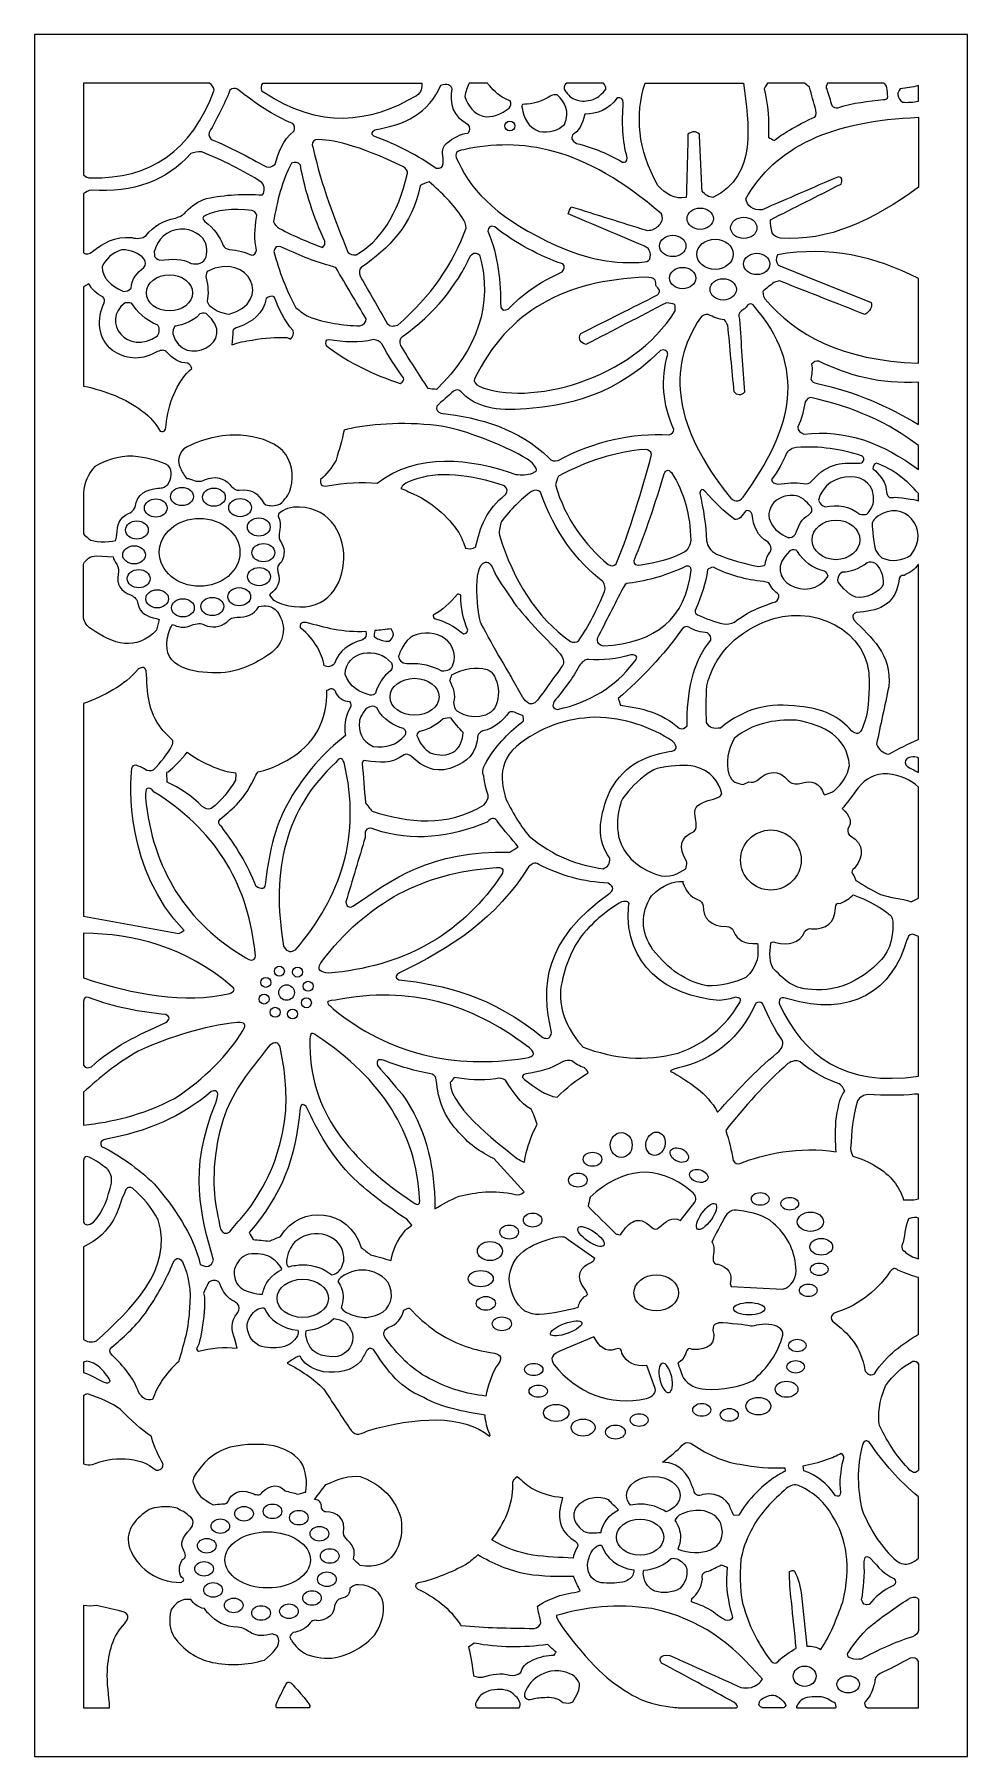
# Model space of a CAD drawing. Header units: centimetres. Extents: x -2.31 to 2.31, y -4.26 to 4.26.
import ezdxf

# ---------------------------------------------------------------- set-up
doc = ezdxf.new("R2010")
doc.units = ezdxf.units.CM
doc.header["$MEASUREMENT"] = 0
doc.layers.add('Layer 1', color=7, linetype='Continuous')

msp = doc.modelspace()

# ---------------------------------------------------------------- linework, layer by layer
at = {"layer": 'Layer 1', "color": 242}
for points, knots in [([(-2.30799, 4.26053), (-2.30799, 4.26053), (2.30798, 4.26053), (2.30798, 4.26053), (2.30798, 4.26053), (2.30798, 4.26053), (2.30798, -4.26053), (2.30798, -4.26053), (2.30798, -4.26053), (2.30798, -4.26053), (-2.30799, -4.26053), (-2.30799, -4.26053), (-2.30799, -4.26053), (-2.30799, -4.26053), (-2.30799, 4.26053), (-2.30799, 4.26053)], [0, 0, 0, 0, 0.2, 0.2, 0.2, 0.2, 0.4, 0.4, 0.4, 0.4, 0.6, 0.6, 0.6, 0.6, 1, 1, 1, 1]), ([(-1.44129, 4.01972), (-1.4305, 4.0115), (-1.42248, 4.00054), (-1.41877, 3.98527), (-1.41877, 3.98527), (-1.53089, 3.68315), (-1.73687, 3.54334), (-2.02832, 3.55132), (-2.02832, 3.55132), (-2.04264, 3.55007), (-2.05485, 3.55506), (-2.06499, 3.56632), (-2.06499, 3.56632), (-2.06499, 3.56632), (-2.06499, 4.01972), (-2.06499, 4.01972), (-2.06499, 4.01972), (-2.06499, 4.01972), (-1.44129, 4.01972), (-1.44129, 4.01972)], [0, 0, 0, 0, 0.1666667, 0.1666667, 0.1666667, 0.1666667, 0.3333333, 0.3333333, 0.3333333, 0.3333333, 0.5, 0.5, 0.5, 0.5, 0.6666667, 0.6666667, 0.6666667, 0.6666667, 1, 1, 1, 1]), ([(-1.17655, 4.01972), (-1.18686, 4.00981), (-1.18658, 3.99541), (-1.18124, 3.97881), (-1.18124, 3.97881), (-0.89399, 3.78711), (-0.65077, 3.82158), (-0.41848, 3.95727), (-0.41848, 3.95727), (-0.39399, 3.97361), (-0.39082, 3.99894), (-0.39143, 4.01972), (-0.39143, 4.01972), (-0.39143, 4.01972), (-1.17655, 4.01972), (-1.17655, 4.01972)], [0, 0, 0, 0, 0.2, 0.2, 0.2, 0.2, 0.4, 0.4, 0.4, 0.4, 0.6, 0.6, 0.6, 0.6, 1, 1, 1, 1]), ([(-0.62484, 3.78929), (-0.63718, 3.77853), (-0.64586, 3.76777), (-0.62918, 3.75699), (-0.62918, 3.75699), (-0.51182, 3.71408), (-0.4096, 3.66065), (-0.32115, 3.59762), (-0.32115, 3.59762), (-0.27652, 3.58687), (-0.28745, 3.64359), (-0.29078, 3.673), (-0.29078, 3.673), (-0.29115, 3.6967), (-0.28284, 3.71322), (-0.26584, 3.72253), (-0.26584, 3.72253), (-0.23691, 3.74748), (-0.20438, 3.76615), (-0.16388, 3.77098), (-0.16388, 3.77098), (-0.15267, 3.78642), (-0.15304, 3.80185), (-0.16496, 3.81729), (-0.16496, 3.81729), (-0.23709, 3.85443), (-0.25771, 3.91545), (-0.24306, 3.99281), (-0.24306, 3.99281), (-0.24975, 4.01236), (-0.26459, 4.02206), (-0.29728, 4.01004), (-0.29728, 4.01004), (-0.35698, 3.86928), (-0.47837, 3.81225), (-0.62484, 3.78929)], [0, 0, 0, 0, 0.1, 0.1, 0.1, 0.1, 0.2, 0.2, 0.2, 0.2, 0.3, 0.3, 0.3, 0.3, 0.4, 0.4, 0.4, 0.4, 0.5, 0.5, 0.5, 0.5, 0.6, 0.6, 0.6, 0.6, 0.7, 0.7, 0.7, 0.7, 0.8, 0.8, 0.8, 0.8, 1, 1, 1, 1]), ([(-0.06751, 4.01972), (-0.06439, 4.01611), (-0.05877, 4.00974), (-0.04837, 3.99819), (-0.04837, 3.99819), (-0.02138, 3.96824), (0.0083, 3.94325), (0.04545, 3.93197), (0.04545, 3.93197), (0.05213, 3.91771), (0.04887, 3.90641), (0.04111, 3.89643), (0.04111, 3.89643), (0.00012, 3.86664), (-0.04246, 3.84564), (-0.09067, 3.85606), (-0.09067, 3.85606), (-0.13259, 3.87046), (-0.16267, 3.90179), (-0.17853, 3.95351), (-0.17853, 3.95351), (-0.17425, 3.97782), (-0.16844, 4.00085), (-0.15761, 4.01972), (-0.15761, 4.01972), (-0.15761, 4.01972), (-0.06751, 4.01972), (-0.06751, 4.01972)], [0, 0, 0, 0, 0.125, 0.125, 0.125, 0.125, 0.25, 0.25, 0.25, 0.25, 0.375, 0.375, 0.375, 0.375, 0.5, 0.5, 0.5, 0.5, 0.625, 0.625, 0.625, 0.625, 0.75, 0.75, 0.75, 0.75, 1, 1, 1, 1]), ([(0.50632, 4.01972), (0.5141, 4.01146), (0.52009, 4.00232), (0.51888, 3.98958), (0.51888, 3.98958), (0.49876, 3.96674), (0.48565, 3.9489), (0.45543, 3.93897), (0.45543, 3.93897), (0.41908, 3.92883), (0.4077, 3.92692), (0.36432, 3.93952), (0.36432, 3.93952), (0.34137, 3.95006), (0.32565, 3.96738), (0.3128, 3.99012), (0.3128, 3.99012), (0.30893, 4.00421), (0.31615, 4.01397), (0.32574, 4.01972), (0.32574, 4.01972), (0.32574, 4.01972), (0.50632, 4.01972), (0.50632, 4.01972)], [0, 0, 0, 0, 0.1428571, 0.1428571, 0.1428571, 0.1428571, 0.2857143, 0.2857143, 0.2857143, 0.2857143, 0.4285714, 0.4285714, 0.4285714, 0.4285714, 0.5714286, 0.5714286, 0.5714286, 0.5714286, 0.7142857, 0.7142857, 0.7142857, 0.7142857, 1, 1, 1, 1]), ([(0.71245, 4.01972), (0.66329, 3.86064), (0.67568, 3.69313), (0.77538, 3.51363), (0.77538, 3.51363), (0.81502, 3.47099), (0.85908, 3.44329), (0.91638, 3.45333), (0.91638, 3.45333), (0.91927, 3.55813), (0.92217, 3.66294), (0.92506, 3.76775), (0.92506, 3.76775), (0.94676, 3.7821), (0.96555, 3.78211), (0.98146, 3.76775), (0.98146, 3.76775), (0.9858, 3.67371), (0.99014, 3.57967), (0.99448, 3.48563), (0.99448, 3.48563), (1.00966, 3.46624), (1.02773, 3.45549), (1.0487, 3.45333), (1.0487, 3.45333), (1.27412, 3.56523), (1.22228, 3.81985), (1.20041, 4.01972), (1.20041, 4.01972), (1.20041, 4.01972), (0.71245, 4.01972), (0.71245, 4.01972)], [0, 0, 0, 0, 0.1111111, 0.1111111, 0.1111111, 0.1111111, 0.2222222, 0.2222222, 0.2222222, 0.2222222, 0.3333333, 0.3333333, 0.3333333, 0.3333333, 0.4444444, 0.4444444, 0.4444444, 0.4444444, 0.5555556, 0.5555556, 0.5555556, 0.5555556, 0.6666667, 0.6666667, 0.6666667, 0.6666667, 0.7777778, 0.7777778, 0.7777778, 0.7777778, 1, 1, 1, 1]), ([(1.30142, 3.99173), (1.30142, 3.99173), (1.31138, 4.00896), (1.31872, 4.01972), (1.31872, 4.01972), (1.31872, 4.01972), (1.5022, 4.01972), (1.5022, 4.01972), (1.5022, 4.01972), (1.5022, 4.01972), (1.52593, 4.00035), (1.52593, 4.00035), (1.52593, 4.00035), (1.53642, 3.96231), (1.5469, 3.92426), (1.55739, 3.88621), (1.55739, 3.88621), (1.56245, 3.86323), (1.55739, 3.85032), (1.5422, 3.84744), (1.5422, 3.84744), (1.42907, 3.79307), (1.38154, 3.76112), (1.3524, 3.73545), (1.3524, 3.73545), (1.34263, 3.74084), (1.33287, 3.74622), (1.32311, 3.7516), (1.32311, 3.7516), (1.32564, 3.83165), (1.32203, 3.91169), (1.30142, 3.99173)], [0, 0, 0, 0, 0.1111111, 0.1111111, 0.1111111, 0.1111111, 0.2222222, 0.2222222, 0.2222222, 0.2222222, 0.3333333, 0.3333333, 0.3333333, 0.3333333, 0.4444444, 0.4444444, 0.4444444, 0.4444444, 0.5555556, 0.5555556, 0.5555556, 0.5555556, 0.6666667, 0.6666667, 0.6666667, 0.6666667, 0.7777778, 0.7777778, 0.7777778, 0.7777778, 1, 1, 1, 1]), ([(1.61161, 3.98904), (1.60525, 3.99509), (1.60955, 4.01021), (1.6158, 4.01972), (1.6158, 4.01972), (1.6158, 4.01972), (1.89224, 4.01972), (1.89224, 4.01972), (1.89224, 4.01972), (1.90126, 4.0144), (1.90747, 4.00705), (1.90934, 3.99657), (1.90934, 3.99657), (1.91079, 3.98204), (1.91223, 3.9675), (1.91367, 3.95296), (1.91367, 3.95296), (1.91223, 3.94219), (1.90499, 3.93717), (1.89199, 3.93789), (1.89199, 3.93789), (1.81743, 3.93035), (1.74292, 3.9231), (1.66693, 3.89805), (1.66693, 3.89805), (1.65409, 3.89519), (1.64415, 3.89878), (1.63711, 3.90882), (1.63711, 3.90882), (1.62861, 3.93556), (1.62011, 3.9623), (1.61161, 3.98904)], [0, 0, 0, 0, 0.1111111, 0.1111111, 0.1111111, 0.1111111, 0.2222222, 0.2222222, 0.2222222, 0.2222222, 0.3333333, 0.3333333, 0.3333333, 0.3333333, 0.4444444, 0.4444444, 0.4444444, 0.4444444, 0.5555556, 0.5555556, 0.5555556, 0.5555556, 0.6666667, 0.6666667, 0.6666667, 0.6666667, 0.7777778, 0.7777778, 0.7777778, 0.7777778, 1, 1, 1, 1]), ([(1.96248, 3.96212), (1.96392, 3.9718), (1.96662, 3.98149), (1.97387, 3.99119), (1.97387, 3.99119), (2.00495, 3.99457), (2.03573, 3.99879), (2.06498, 4.00762), (2.06498, 4.00762), (2.06498, 4.00762), (2.06498, 3.93033), (2.06498, 3.93033), (2.06498, 3.93033), (2.03857, 3.92544), (2.01219, 3.92366), (1.9858, 3.92497), (1.9858, 3.92497), (1.97463, 3.93265), (1.9664, 3.9444), (1.96248, 3.96212)], [0, 0, 0, 0, 0.1666667, 0.1666667, 0.1666667, 0.1666667, 0.3333333, 0.3333333, 0.3333333, 0.3333333, 0.5, 0.5, 0.5, 0.5, 0.6666667, 0.6666667, 0.6666667, 0.6666667, 1, 1, 1, 1]), ([(-1.34068, 3.98419), (-1.3284, 3.99678), (-1.3161, 3.99426), (-1.3038, 3.98958), (-1.3038, 3.98958), (-1.21725, 3.92068), (-1.12754, 3.85964), (-1.02939, 3.81944), (-1.02939, 3.81944), (-1.01947, 3.80805), (-1.01947, 3.79566), (-1.02397, 3.78283), (-1.02397, 3.78283), (-1.0819, 3.73555), (-1.10023, 3.677), (-1.11725, 3.61808), (-1.11725, 3.61808), (-1.13172, 3.60624), (-1.14619, 3.59978), (-1.16063, 3.60516), (-1.16063, 3.60516), (-1.24927, 3.6541), (-1.33808, 3.70242), (-1.42962, 3.73976), (-1.42962, 3.73976), (-1.43977, 3.74783), (-1.44808, 3.75717), (-1.44371, 3.77529), (-1.44371, 3.77529), (-1.40556, 3.84305), (-1.37013, 3.91215), (-1.34068, 3.98419)], [0, 0, 0, 0, 0.1111111, 0.1111111, 0.1111111, 0.1111111, 0.2222222, 0.2222222, 0.2222222, 0.2222222, 0.3333333, 0.3333333, 0.3333333, 0.3333333, 0.4444444, 0.4444444, 0.4444444, 0.4444444, 0.5555556, 0.5555556, 0.5555556, 0.5555556, 0.6666667, 0.6666667, 0.6666667, 0.6666667, 0.7777778, 0.7777778, 0.7777778, 0.7777778, 1, 1, 1, 1]), ([(0.10401, 3.89751), (0.10511, 3.90074), (0.0935, 3.91651), (0.11812, 3.91474), (0.11812, 3.91474), (0.14274, 3.91296), (0.21603, 3.93266), (0.2461, 3.95727), (0.2461, 3.95727), (0.25694, 3.96104), (0.26779, 3.96266), (0.27864, 3.96212), (0.27864, 3.96212), (0.31593, 3.92321), (0.34329, 3.8805), (0.31389, 3.81567), (0.31389, 3.81567), (0.28192, 3.78455), (0.24079, 3.77162), (0.18861, 3.78067), (0.18861, 3.78067), (0.13254, 3.80234), (0.11371, 3.84711), (0.10401, 3.89751)], [0, 0, 0, 0, 0.1428571, 0.1428571, 0.1428571, 0.1428571, 0.2857143, 0.2857143, 0.2857143, 0.2857143, 0.4285714, 0.4285714, 0.4285714, 0.4285714, 0.5714286, 0.5714286, 0.5714286, 0.5714286, 0.7142857, 0.7142857, 0.7142857, 0.7142857, 1, 1, 1, 1]), ([(0.4153, 3.86682), (0.47657, 3.86513), (0.53079, 3.8879), (0.57473, 3.94651), (0.57473, 3.94651), (0.59352, 3.95008), (0.60365, 3.94218), (0.6051, 3.92282), (0.6051, 3.92282), (0.59719, 3.82551), (0.60071, 3.73336), (0.62463, 3.65039), (0.62463, 3.65039), (0.62537, 3.6288), (0.61343, 3.6274), (0.59968, 3.62885), (0.59968, 3.62885), (0.53397, 3.66779), (0.46003, 3.69975), (0.37408, 3.72145), (0.37408, 3.72145), (0.35276, 3.73115), (0.3459, 3.74515), (0.35347, 3.76345), (0.35347, 3.76345), (0.38331, 3.7796), (0.40283, 3.81622), (0.4153, 3.86682)], [0, 0, 0, 0, 0.125, 0.125, 0.125, 0.125, 0.25, 0.25, 0.25, 0.25, 0.375, 0.375, 0.375, 0.375, 0.5, 0.5, 0.5, 0.5, 0.625, 0.625, 0.625, 0.625, 0.75, 0.75, 0.75, 0.75, 1, 1, 1, 1]), ([(1.2114, 3.44686), (1.21356, 3.43036), (1.2215, 3.41671), (1.23526, 3.40594), (1.23526, 3.40594), (1.25041, 3.39444), (1.27066, 3.39301), (1.29166, 3.39302), (1.29166, 3.39302), (1.41747, 3.44758), (1.54328, 3.50213), (1.6691, 3.55669), (1.6691, 3.55669), (1.6897, 3.55336), (1.69042, 3.53919), (1.68212, 3.52008), (1.68212, 3.52008), (1.5657, 3.46122), (1.44928, 3.40236), (1.33287, 3.34349), (1.33287, 3.34349), (1.33358, 3.32304), (1.33501, 3.30223), (1.34155, 3.27888), (1.34155, 3.27888), (1.34982, 3.26127), (1.36574, 3.25626), (1.38276, 3.25304), (1.38276, 3.25304), (1.61607, 3.23413), (1.84211, 3.34156), (2.06498, 3.50413), (2.06498, 3.50413), (2.06498, 3.50413), (2.06498, 3.85039), (2.06498, 3.85039), (2.06498, 3.85039), (1.64179, 3.83532), (1.35306, 3.70445), (1.2114, 3.44686)], [0, 0, 0, 0, 0.0909091, 0.0909091, 0.0909091, 0.0909091, 0.1818182, 0.1818182, 0.1818182, 0.1818182, 0.2727273, 0.2727273, 0.2727273, 0.2727273, 0.3636364, 0.3636364, 0.3636364, 0.3636364, 0.4545455, 0.4545455, 0.4545455, 0.4545455, 0.5454545, 0.5454545, 0.5454545, 0.5454545, 0.6363636, 0.6363636, 0.6363636, 0.6363636, 0.7272727, 0.7272727, 0.7272727, 0.7272727, 0.8181818, 0.8181818, 0.8181818, 0.8181818, 1, 1, 1, 1]), ([(0.73807, 3.16043), (0.73984, 3.14177), (0.72435, 3.13865), (0.70987, 3.13459), (0.70987, 3.13459), (0.56707, 3.12166), (0.42138, 3.14894), (0.27278, 3.21642), (0.27278, 3.21642), (0.00178, 3.34061), (-0.14559, 3.47845), (-0.20835, 3.62562), (-0.20835, 3.62562), (-0.23509, 3.66437), (-0.22713, 3.6859), (-0.18449, 3.69023), (-0.18449, 3.69023), (0.09766, 3.75161), (0.4075, 3.70766), (0.79382, 3.37257), (0.79382, 3.37257), (0.79927, 3.35784), (0.80253, 3.34313), (0.79057, 3.32842), (0.79057, 3.32842), (0.7826, 3.31208), (0.76669, 3.30167), (0.74718, 3.29396), (0.74718, 3.29396), (0.7385, 3.29109), (0.72912, 3.29036), (0.71898, 3.29181), (0.71898, 3.29181), (0.59498, 3.33057), (0.47098, 3.36934), (0.34697, 3.4081), (0.34697, 3.4081), (0.34191, 3.39626), (0.33684, 3.38441), (0.33178, 3.37257), (0.33178, 3.37257), (0.45651, 3.3198), (0.58124, 3.26704), (0.70597, 3.21428), (0.70597, 3.21428), (0.71357, 3.21033), (0.72116, 3.20638), (0.72875, 3.20243), (0.72875, 3.20243), (0.73599, 3.18901), (0.74099, 3.17527), (0.73807, 3.16043)], [0, 0, 0, 0, 0.0714286, 0.0714286, 0.0714286, 0.0714286, 0.1428571, 0.1428571, 0.1428571, 0.1428571, 0.2142857, 0.2142857, 0.2142857, 0.2142857, 0.2857143, 0.2857143, 0.2857143, 0.2857143, 0.3571429, 0.3571429, 0.3571429, 0.3571429, 0.4285714, 0.4285714, 0.4285714, 0.4285714, 0.5, 0.5, 0.5, 0.5, 0.5714286, 0.5714286, 0.5714286, 0.5714286, 0.6428571, 0.6428571, 0.6428571, 0.6428571, 0.7142857, 0.7142857, 0.7142857, 0.7142857, 0.7857143, 0.7857143, 0.7857143, 0.7857143, 0.8571429, 0.8571429, 0.8571429, 0.8571429, 1, 1, 1, 1]), ([(0.04382, 3.78391), (0.05729, 3.78391), (0.06822, 3.79452), (0.06822, 3.8076), (0.06822, 3.8076), (0.06822, 3.82068), (0.05729, 3.83129), (0.04382, 3.83129), (0.04382, 3.83129), (0.03034, 3.83129), (0.01941, 3.82068), (0.01941, 3.8076), (0.01941, 3.8076), (0.01941, 3.79452), (0.03034, 3.78391), (0.04382, 3.78391)], [0, 0, 0, 0, 0.2, 0.2, 0.2, 0.2, 0.4, 0.4, 0.4, 0.4, 0.6, 0.6, 0.6, 0.6, 1, 1, 1, 1]), ([(-2.06499, 3.47342), (-2.05326, 3.48146), (-2.04104, 3.48798), (-2.02723, 3.48994), (-2.02723, 3.48994), (-1.81827, 3.47557), (-1.65413, 3.53586), (-1.53482, 3.67083), (-1.53482, 3.67083), (-1.51801, 3.67746), (-1.5003, 3.68141), (-1.48059, 3.67945), (-1.48059, 3.67945), (-1.37603, 3.6374), (-1.27642, 3.58795), (-1.18341, 3.5287), (-1.18341, 3.5287), (-1.16822, 3.50787), (-1.16678, 3.48705), (-1.17907, 3.46624), (-1.17907, 3.46624), (-1.27163, 3.47363), (-1.36418, 3.46749), (-1.45673, 3.44902), (-1.45673, 3.44902), (-1.49621, 3.43495), (-1.53079, 3.41359), (-1.55868, 3.38226), (-1.55868, 3.38226), (-1.57034, 3.36738), (-1.58896, 3.3584), (-1.61074, 3.3521), (-1.61074, 3.3521), (-1.67168, 3.34198), (-1.71832, 3.31058), (-1.75608, 3.26596), (-1.75608, 3.26596), (-1.77435, 3.24947), (-1.79857, 3.24874), (-1.82549, 3.25519), (-1.82549, 3.25519), (-1.91297, 3.26371), (-1.96821, 3.22692), (-2.02072, 3.18628), (-2.02072, 3.18628), (-2.03763, 3.1715), (-2.052, 3.17157), (-2.06499, 3.18009), (-2.06499, 3.18009), (-2.06499, 3.18009), (-2.06499, 3.47342), (-2.06499, 3.47342)], [0, 0, 0, 0, 0.0714286, 0.0714286, 0.0714286, 0.0714286, 0.1428571, 0.1428571, 0.1428571, 0.1428571, 0.2142857, 0.2142857, 0.2142857, 0.2142857, 0.2857143, 0.2857143, 0.2857143, 0.2857143, 0.3571429, 0.3571429, 0.3571429, 0.3571429, 0.4285714, 0.4285714, 0.4285714, 0.4285714, 0.5, 0.5, 0.5, 0.5, 0.5714286, 0.5714286, 0.5714286, 0.5714286, 0.6428571, 0.6428571, 0.6428571, 0.6428571, 0.7142857, 0.7142857, 0.7142857, 0.7142857, 0.7857143, 0.7857143, 0.7857143, 0.7857143, 0.8571429, 0.8571429, 0.8571429, 0.8571429, 1, 1, 1, 1]), ([(-0.9307, 3.70423), (-0.93649, 3.71858), (-0.93504, 3.73115), (-0.91769, 3.73976), (-0.91769, 3.73976), (-0.83737, 3.7434), (-0.71355, 3.71464), (-0.48275, 3.60624), (-0.48275, 3.60624), (-0.4706, 3.59606), (-0.4613, 3.58556), (-0.46214, 3.57393), (-0.46214, 3.57393), (-0.51186, 3.36788), (-0.5979, 3.23549), (-0.71703, 3.17013), (-0.71703, 3.17013), (-0.73474, 3.16871), (-0.74812, 3.17302), (-0.75716, 3.18305), (-0.75716, 3.18305), (-0.82146, 3.34486), (-0.88708, 3.50433), (-0.9307, 3.70423)], [0, 0, 0, 0, 0.1428571, 0.1428571, 0.1428571, 0.1428571, 0.2857143, 0.2857143, 0.2857143, 0.2857143, 0.4285714, 0.4285714, 0.4285714, 0.4285714, 0.5714286, 0.5714286, 0.5714286, 0.5714286, 0.7142857, 0.7142857, 0.7142857, 0.7142857, 1, 1, 1, 1]), ([(-1.0359, 3.62347), (-1.01892, 3.6303), (-1.00374, 3.62995), (-0.99252, 3.61378), (-0.99252, 3.61378), (-0.96894, 3.47867), (-0.92469, 3.3548), (-0.87213, 3.23689), (-0.87213, 3.23689), (-0.87031, 3.22685), (-0.87031, 3.2168), (-0.88297, 3.20674), (-0.88297, 3.20674), (-0.95131, 3.23169), (-1.02147, 3.26114), (-1.09556, 3.30042), (-1.09556, 3.30042), (-1.10947, 3.30904), (-1.12067, 3.31945), (-1.12592, 3.3338), (-1.12592, 3.3338), (-1.10659, 3.43566), (-1.0843, 3.53605), (-1.0359, 3.62347)], [0, 0, 0, 0, 0.1428571, 0.1428571, 0.1428571, 0.1428571, 0.2857143, 0.2857143, 0.2857143, 0.2857143, 0.4285714, 0.4285714, 0.4285714, 0.4285714, 0.5714286, 0.5714286, 0.5714286, 0.5714286, 0.7142857, 0.7142857, 0.7142857, 0.7142857, 1, 1, 1, 1]), ([(-0.69533, 3.06137), (-0.70402, 3.08362), (-0.70257, 3.09869), (-0.691, 3.10659), (-0.691, 3.10659), (-0.55674, 3.20218), (-0.43894, 3.31511), (-0.40033, 3.51147), (-0.40033, 3.51147), (-0.3866, 3.52078), (-0.37141, 3.52725), (-0.35478, 3.53086), (-0.35478, 3.53086), (-0.29375, 3.4776), (-0.23571, 3.42187), (-0.19208, 3.35426), (-0.19208, 3.35426), (-0.17979, 3.33702), (-0.17329, 3.31979), (-0.17255, 3.30257), (-0.17255, 3.30257), (-0.23773, 3.1244), (-0.34746, 2.96317), (-0.51095, 2.82232), (-0.51095, 2.82232), (-0.52923, 2.81787), (-0.5477, 2.81196), (-0.56301, 2.83093), (-0.56301, 2.83093), (-0.60712, 2.90775), (-0.65123, 2.98456), (-0.69533, 3.06137)], [0, 0, 0, 0, 0.1111111, 0.1111111, 0.1111111, 0.1111111, 0.2222222, 0.2222222, 0.2222222, 0.2222222, 0.3333333, 0.3333333, 0.3333333, 0.3333333, 0.4444444, 0.4444444, 0.4444444, 0.4444444, 0.5555556, 0.5555556, 0.5555556, 0.5555556, 0.6666667, 0.6666667, 0.6666667, 0.6666667, 0.7777778, 0.7777778, 0.7777778, 0.7777778, 1, 1, 1, 1]), ([(-1.46474, 3.33487), (-1.4749, 3.346), (-1.48143, 3.35676), (-1.46257, 3.36502), (-1.46257, 3.36502), (-1.40727, 3.39106), (-1.33207, 3.40107), (-1.23047, 3.38979), (-1.23047, 3.38979), (-1.21034, 3.37999), (-1.20719, 3.36796), (-1.20877, 3.35533), (-1.20877, 3.35533), (-1.21863, 3.30025), (-1.2217, 3.24606), (-1.20986, 3.19381), (-1.20986, 3.19381), (-1.21167, 3.17731), (-1.21999, 3.1687), (-1.23481, 3.16797), (-1.23481, 3.16797), (-1.26329, 3.18357), (-1.29963, 3.19331), (-1.34543, 3.19597), (-1.34543, 3.19597), (-1.35958, 3.19943), (-1.36962, 3.20581), (-1.37363, 3.21642), (-1.37363, 3.21642), (-1.3914, 3.26148), (-1.42095, 3.30132), (-1.46474, 3.33487)], [0, 0, 0, 0, 0.1111111, 0.1111111, 0.1111111, 0.1111111, 0.2222222, 0.2222222, 0.2222222, 0.2222222, 0.3333333, 0.3333333, 0.3333333, 0.3333333, 0.4444444, 0.4444444, 0.4444444, 0.4444444, 0.5555556, 0.5555556, 0.5555556, 0.5555556, 0.6666667, 0.6666667, 0.6666667, 0.6666667, 0.7777778, 0.7777778, 0.7777778, 0.7777778, 1, 1, 1, 1]), ([(0.98536, 3.29611), (1.02127, 3.29611), (1.05043, 3.31974), (1.05043, 3.34887), (1.05043, 3.34887), (1.05043, 3.378), (1.02127, 3.40163), (0.98536, 3.40163), (0.98536, 3.40163), (0.94943, 3.40163), (0.92028, 3.378), (0.92028, 3.34887), (0.92028, 3.34887), (0.92028, 3.31974), (0.94943, 3.29611), (0.98536, 3.29611)], [0, 0, 0, 0, 0.2, 0.2, 0.2, 0.2, 0.4, 0.4, 0.4, 0.4, 0.6, 0.6, 0.6, 0.6, 1, 1, 1, 1]), ([(1.20119, 3.25088), (1.23711, 3.25088), (1.26627, 3.27451), (1.26627, 3.30364), (1.26627, 3.30364), (1.26627, 3.33277), (1.23711, 3.3564), (1.20119, 3.3564), (1.20119, 3.3564), (1.16526, 3.3564), (1.13611, 3.33277), (1.13611, 3.30364), (1.13611, 3.30364), (1.13611, 3.27451), (1.16526, 3.25088), (1.20119, 3.25088)], [0, 0, 0, 0, 0.2, 0.2, 0.2, 0.2, 0.4, 0.4, 0.4, 0.4, 0.6, 0.6, 0.6, 0.6, 1, 1, 1, 1]), ([(-1.71528, 3.18843), (-1.71094, 3.19597), (-1.69683, 3.26203), (-1.63177, 3.28642), (-1.63177, 3.28642), (-1.5667, 3.31081), (-1.51754, 3.29179), (-1.47559, 3.25304), (-1.47559, 3.25304), (-1.45228, 3.22115), (-1.45265, 3.19515), (-1.45823, 3.16043), (-1.45823, 3.16043), (-1.46512, 3.14536), (-1.47489, 3.13461), (-1.48752, 3.12813), (-1.48752, 3.12813), (-1.50236, 3.12454), (-1.51718, 3.12491), (-1.53199, 3.12705), (-1.53199, 3.12705), (-1.57556, 3.1541), (-1.62617, 3.14889), (-1.68708, 3.14428), (-1.68708, 3.14428), (-1.70047, 3.14752), (-1.70951, 3.15362), (-1.7142, 3.16259), (-1.7142, 3.16259), (-1.71456, 3.1712), (-1.71492, 3.17982), (-1.71528, 3.18843)], [0, 0, 0, 0, 0.1111111, 0.1111111, 0.1111111, 0.1111111, 0.2222222, 0.2222222, 0.2222222, 0.2222222, 0.3333333, 0.3333333, 0.3333333, 0.3333333, 0.4444444, 0.4444444, 0.4444444, 0.4444444, 0.5555556, 0.5555556, 0.5555556, 0.5555556, 0.6666667, 0.6666667, 0.6666667, 0.6666667, 0.7777778, 0.7777778, 0.7777778, 0.7777778, 1, 1, 1, 1]), ([(-0.06453, 3.28642), (-0.06346, 3.30939), (-0.05225, 3.31657), (-0.03091, 3.30796), (-0.03091, 3.30796), (0.07654, 3.22405), (0.18916, 3.16573), (0.30532, 3.1249), (0.30532, 3.1249), (0.31911, 3.11199), (0.31258, 3.09907), (0.30315, 3.08614), (0.30315, 3.08614), (0.19079, 3.03661), (0.10419, 2.97344), (0.03525, 2.90093), (0.03525, 2.90093), (0.02079, 2.89479), (0.00703, 2.89191), (-0.00162, 2.91169), (-0.00162, 2.91169), (-0.00102, 3.03661), (-0.01305, 3.16152), (-0.06453, 3.28642)], [0, 0, 0, 0, 0.1428571, 0.1428571, 0.1428571, 0.1428571, 0.2857143, 0.2857143, 0.2857143, 0.2857143, 0.4285714, 0.4285714, 0.4285714, 0.4285714, 0.5714286, 0.5714286, 0.5714286, 0.5714286, 0.7142857, 0.7142857, 0.7142857, 0.7142857, 1, 1, 1, 1]), ([(0.84979, 3.1615), (0.8857, 3.1615), (0.91486, 3.18513), (0.91486, 3.21426), (0.91486, 3.21426), (0.91486, 3.2434), (0.8857, 3.26703), (0.84979, 3.26703), (0.84979, 3.26703), (0.81386, 3.26703), (0.78471, 3.2434), (0.78471, 3.21426), (0.78471, 3.21426), (0.78471, 3.18513), (0.81386, 3.1615), (0.84979, 3.1615)], [0, 0, 0, 0, 0.2, 0.2, 0.2, 0.2, 0.4, 0.4, 0.4, 0.4, 0.6, 0.6, 0.6, 0.6, 1, 1, 1, 1]), ([(1.0591, 3.09798), (1.10882, 3.09798), (1.14913, 3.1315), (1.14913, 3.17282), (1.14913, 3.17282), (1.14913, 3.21414), (1.10882, 3.24765), (1.0591, 3.24765), (1.0591, 3.24765), (1.0094, 3.24765), (0.96909, 3.21414), (0.96909, 3.17282), (0.96909, 3.17282), (0.96909, 3.1315), (1.0094, 3.09798), (1.0591, 3.09798)], [0, 0, 0, 0, 0.2, 0.2, 0.2, 0.2, 0.4, 0.4, 0.4, 0.4, 0.6, 0.6, 0.6, 0.6, 1, 1, 1, 1]), ([(-1.76517, 3.14859), (-1.75577, 3.13353), (-1.7565, 3.11989), (-1.76734, 3.10767), (-1.76734, 3.10767), (-1.79919, 3.08187), (-1.82742, 3.05319), (-1.83025, 3.0043), (-1.83025, 3.0043), (-1.84087, 2.99122), (-1.85463, 2.99059), (-1.86821, 2.98922), (-1.86821, 2.98922), (-1.92985, 3.01723), (-1.9725, 3.05421), (-1.97342, 3.1109), (-1.97342, 3.1109), (-1.9539, 3.14894), (-1.92532, 3.17979), (-1.87689, 3.19489), (-1.87689, 3.19489), (-1.82952, 3.19525), (-1.79227, 3.17981), (-1.76517, 3.14859)], [0, 0, 0, 0, 0.1428571, 0.1428571, 0.1428571, 0.1428571, 0.2857143, 0.2857143, 0.2857143, 0.2857143, 0.4285714, 0.4285714, 0.4285714, 0.4285714, 0.5714286, 0.5714286, 0.5714286, 0.5714286, 0.7142857, 0.7142857, 0.7142857, 0.7142857, 1, 1, 1, 1]), ([(-1.45932, 3.05383), (-1.46023, 3.06478), (-1.46024, 3.07589), (-1.45389, 3.08829), (-1.45389, 3.08829), (-1.24112, 3.1907), (-1.12908, 2.93421), (-1.34435, 2.87616), (-1.34435, 2.87616), (-1.3783, 2.88122), (-1.40913, 2.89194), (-1.43437, 2.91277), (-1.43437, 2.91277), (-1.44143, 2.91819), (-1.4487, 2.92296), (-1.45281, 2.93861), (-1.45281, 2.93861), (-1.44793, 2.97702), (-1.44685, 3.01544), (-1.45932, 3.05383)], [0, 0, 0, 0, 0.1666667, 0.1666667, 0.1666667, 0.1666667, 0.3333333, 0.3333333, 0.3333333, 0.3333333, 0.5, 0.5, 0.5, 0.5, 0.6666667, 0.6666667, 0.6666667, 0.6666667, 1, 1, 1, 1]), ([(-1.12417, 3.18628), (-1.11994, 3.20942), (-1.1071, 3.21551), (-1.08838, 3.20996), (-1.08838, 3.20996), (-1.00925, 3.17236), (-0.92964, 3.13773), (-0.8476, 3.11736), (-0.8476, 3.11736), (-0.83749, 3.11377), (-0.82736, 3.11019), (-0.81724, 3.10659), (-0.81724, 3.10659), (-0.76735, 3.02225), (-0.71746, 2.9379), (-0.66757, 2.85355), (-0.66757, 2.85355), (-0.66757, 2.8374), (-0.6777, 2.82556), (-0.69793, 2.81802), (-0.69793, 2.81802), (-0.78253, 2.82133), (-0.86714, 2.83227), (-0.95172, 2.86432), (-0.95172, 2.86432), (-0.9727, 2.87598), (-0.99368, 2.89107), (-1.01463, 2.90847), (-1.01463, 2.90847), (-1.06255, 2.99461), (-1.09652, 3.08865), (-1.12417, 3.18628)], [0, 0, 0, 0, 0.1111111, 0.1111111, 0.1111111, 0.1111111, 0.2222222, 0.2222222, 0.2222222, 0.2222222, 0.3333333, 0.3333333, 0.3333333, 0.3333333, 0.4444444, 0.4444444, 0.4444444, 0.4444444, 0.5555556, 0.5555556, 0.5555556, 0.5555556, 0.6666667, 0.6666667, 0.6666667, 0.6666667, 0.7777778, 0.7777778, 0.7777778, 0.7777778, 1, 1, 1, 1]), ([(-0.48752, 2.76525), (-0.50129, 2.75594), (-0.49983, 2.73907), (-0.4962, 2.7211), (-0.4962, 2.7211), (-0.45101, 2.65004), (-0.40582, 2.57897), (-0.36062, 2.5079), (-0.36062, 2.5079), (-0.34689, 2.50647), (-0.33315, 2.50503), (-0.31941, 2.50359), (-0.31941, 2.50359), (-0.11439, 2.70315), (-0.03892, 2.9246), (-0.10575, 3.17012), (-0.10575, 3.17012), (-0.12003, 3.18178), (-0.13523, 3.18358), (-0.15238, 3.16366), (-0.15238, 3.16366), (-0.21928, 3.01554), (-0.3281, 2.88175), (-0.48752, 2.76525)], [0, 0, 0, 0, 0.1428571, 0.1428571, 0.1428571, 0.1428571, 0.2857143, 0.2857143, 0.2857143, 0.2857143, 0.4285714, 0.4285714, 0.4285714, 0.4285714, 0.5714286, 0.5714286, 0.5714286, 0.5714286, 0.7142857, 0.7142857, 0.7142857, 0.7142857, 1, 1, 1, 1]), ([(1.26518, 3.07214), (1.3011, 3.07214), (1.33026, 3.09577), (1.33026, 3.12489), (1.33026, 3.12489), (1.33026, 3.15403), (1.3011, 3.17766), (1.26518, 3.17766), (1.26518, 3.17766), (1.22925, 3.17766), (1.2001, 3.15403), (1.2001, 3.12489), (1.2001, 3.12489), (1.2001, 3.09577), (1.22925, 3.07214), (1.26518, 3.07214)], [0, 0, 0, 0, 0.2, 0.2, 0.2, 0.2, 0.4, 0.4, 0.4, 0.4, 0.6, 0.6, 0.6, 0.6, 1, 1, 1, 1]), ([(1.37039, 3.11843), (1.35953, 3.13565), (1.35882, 3.15288), (1.36822, 3.17011), (1.36822, 3.17011), (1.62376, 3.21567), (1.85201, 3.16193), (2.06498, 3.0525), (2.06498, 3.0525), (2.06498, 3.0525), (2.06498, 2.63397), (2.06498, 2.63397), (2.06498, 2.63397), (1.68264, 2.6475), (1.45841, 2.77409), (1.30531, 2.95153), (1.30531, 2.95153), (1.30062, 2.95978), (1.29628, 2.96948), (1.29447, 2.98922), (1.29447, 2.98922), (1.3129, 3.00393), (1.33134, 3.01865), (1.34978, 3.03336), (1.34978, 3.03336), (1.36364, 3.03785), (1.37899, 3.04544), (1.38666, 3.03767), (1.38666, 3.03767), (1.5244, 2.98348), (1.66214, 2.92928), (1.79989, 2.87507), (1.79989, 2.87507), (1.82628, 2.89195), (1.83676, 2.91169), (1.83134, 2.9343), (1.83134, 2.9343), (1.67769, 2.99568), (1.52404, 3.05705), (1.37039, 3.11843)], [0, 0, 0, 0, 0.0909091, 0.0909091, 0.0909091, 0.0909091, 0.1818182, 0.1818182, 0.1818182, 0.1818182, 0.2727273, 0.2727273, 0.2727273, 0.2727273, 0.3636364, 0.3636364, 0.3636364, 0.3636364, 0.4545455, 0.4545455, 0.4545455, 0.4545455, 0.5454545, 0.5454545, 0.5454545, 0.5454545, 0.6363636, 0.6363636, 0.6363636, 0.6363636, 0.7272727, 0.7272727, 0.7272727, 0.7272727, 0.8181818, 0.8181818, 0.8181818, 0.8181818, 1, 1, 1, 1]), ([(-1.64, 2.89231), (-1.57687, 2.89231), (-1.52568, 2.93234), (-1.52568, 2.98169), (-1.52568, 2.98169), (-1.52568, 3.03104), (-1.57687, 3.07106), (-1.64, 3.07106), (-1.64, 3.07106), (-1.70313, 3.07106), (-1.75433, 3.03104), (-1.75433, 2.98169), (-1.75433, 2.98169), (-1.75433, 2.93234), (-1.70313, 2.89231), (-1.64, 2.89231)], [0, 0, 0, 0, 0.2, 0.2, 0.2, 0.2, 0.4, 0.4, 0.4, 0.4, 0.6, 0.6, 0.6, 0.6, 1, 1, 1, 1]), ([(0.89859, 3.00214), (0.93451, 3.00214), (0.96366, 3.02577), (0.96366, 3.0549), (0.96366, 3.0549), (0.96366, 3.08404), (0.93451, 3.10767), (0.89859, 3.10767), (0.89859, 3.10767), (0.86266, 3.10767), (0.83351, 3.08404), (0.83351, 3.0549), (0.83351, 3.0549), (0.83351, 3.02577), (0.86266, 3.00214), (0.89859, 3.00214)], [0, 0, 0, 0, 0.2, 0.2, 0.2, 0.2, 0.4, 0.4, 0.4, 0.4, 0.6, 0.6, 0.6, 0.6, 1, 1, 1, 1]), ([(-2.06499, 3.01246), (-2.06499, 3.01246), (-2.03849, 3.02691), (-2.03849, 3.02691), (-2.03849, 3.02691), (-2.02258, 2.99675), (-1.99945, 2.97522), (-1.96908, 2.9623), (-1.96908, 2.9623), (-1.96113, 2.95261), (-1.95897, 2.94292), (-1.96257, 2.93323), (-1.96257, 2.93323), (-2.00009, 2.85418), (-1.99739, 2.75729), (-1.9219, 2.69688), (-1.9219, 2.69688), (-1.85892, 2.65645), (-1.78988, 2.64191), (-1.7066, 2.68772), (-1.7066, 2.68772), (-1.68835, 2.69796), (-1.671, 2.70192), (-1.65563, 2.69203), (-1.65563, 2.69203), (-1.62345, 2.65398), (-1.5884, 2.6346), (-1.55042, 2.63388), (-1.55042, 2.63388), (-1.53702, 2.62895), (-1.53163, 2.61907), (-1.5299, 2.60689), (-1.5299, 2.60689), (-1.5299, 2.60689), (-1.54176, 2.59809), (-1.54176, 2.59809), (-1.54176, 2.59809), (-1.62057, 2.51391), (-1.64943, 2.41357), (-1.65903, 2.307), (-1.65903, 2.307), (-1.66637, 2.29476), (-1.67575, 2.29384), (-1.68609, 2.29805), (-1.68609, 2.29805), (-1.70767, 2.33336), (-1.73368, 2.36794), (-1.77631, 2.39881), (-1.77631, 2.39881), (-1.85657, 2.4585), (-1.95467, 2.49694), (-2.06499, 2.52084), (-2.06499, 2.52084), (-2.06499, 2.52084), (-2.06499, 3.01246), (-2.06499, 3.01246)], [0, 0, 0, 0, 0.0666667, 0.0666667, 0.0666667, 0.0666667, 0.1333333, 0.1333333, 0.1333333, 0.1333333, 0.2, 0.2, 0.2, 0.2, 0.2666667, 0.2666667, 0.2666667, 0.2666667, 0.3333333, 0.3333333, 0.3333333, 0.3333333, 0.4, 0.4, 0.4, 0.4, 0.4666667, 0.4666667, 0.4666667, 0.4666667, 0.5333333, 0.5333333, 0.5333333, 0.5333333, 0.6, 0.6, 0.6, 0.6, 0.6666667, 0.6666667, 0.6666667, 0.6666667, 0.7333333, 0.7333333, 0.7333333, 0.7333333, 0.8, 0.8, 0.8, 0.8, 0.8666667, 0.8666667, 0.8666667, 0.8666667, 1, 1, 1, 1]), ([(0.76627, 3.0323), (0.76356, 3.00825), (0.77187, 3.01866), (0.78362, 2.99461), (0.78362, 2.99461), (0.78579, 2.98708), (0.78289, 2.97954), (0.77494, 2.972), (0.77494, 2.972), (0.64805, 2.90811), (0.52115, 2.84422), (0.39426, 2.78032), (0.39426, 2.78032), (0.38142, 2.75246), (0.39263, 2.73569), (0.42028, 2.72648), (0.42028, 2.72648), (0.55333, 2.79541), (0.68637, 2.86432), (0.81941, 2.93323), (0.81941, 2.93323), (0.83315, 2.93036), (0.84688, 2.92749), (0.86063, 2.92461), (0.86063, 2.92461), (0.86099, 2.91421), (0.86135, 2.9038), (0.86171, 2.89339), (0.86171, 2.89339), (0.65016, 2.54677), (0.13414, 2.41775), (-0.10846, 2.51974), (-0.10846, 2.51974), (-0.12364, 2.5262), (-0.13693, 2.5445), (-0.13069, 2.55635), (-0.13069, 2.55635), (0.03546, 2.89377), (0.31126, 3.04344), (0.71746, 3.05922), (0.71746, 3.05922), (0.73588, 3.05831), (0.75495, 3.05822), (0.76301, 3.04414), (0.76301, 3.04414), (0.76411, 3.04019), (0.76519, 3.03624), (0.76627, 3.0323)], [0, 0, 0, 0, 0.0769231, 0.0769231, 0.0769231, 0.0769231, 0.1538462, 0.1538462, 0.1538462, 0.1538462, 0.2307692, 0.2307692, 0.2307692, 0.2307692, 0.3076923, 0.3076923, 0.3076923, 0.3076923, 0.3846154, 0.3846154, 0.3846154, 0.3846154, 0.4615385, 0.4615385, 0.4615385, 0.4615385, 0.5384615, 0.5384615, 0.5384615, 0.5384615, 0.6153846, 0.6153846, 0.6153846, 0.6153846, 0.6923077, 0.6923077, 0.6923077, 0.6923077, 0.7692308, 0.7692308, 0.7692308, 0.7692308, 0.8461538, 0.8461538, 0.8461538, 0.8461538, 1, 1, 1, 1]), ([(1.09924, 2.94615), (1.13516, 2.94615), (1.16431, 2.96978), (1.16431, 2.99891), (1.16431, 2.99891), (1.16431, 3.02804), (1.13516, 3.05167), (1.09924, 3.05167), (1.09924, 3.05167), (1.06331, 3.05167), (1.03416, 3.02804), (1.03416, 2.99891), (1.03416, 2.99891), (1.03416, 2.96978), (1.06331, 2.94615), (1.09924, 2.94615)], [0, 0, 0, 0, 0.2, 0.2, 0.2, 0.2, 0.4, 0.4, 0.4, 0.4, 0.6, 0.6, 0.6, 0.6, 1, 1, 1, 1]), ([(-1.85995, 2.93215), (-1.84928, 2.93197), (-1.83862, 2.93179), (-1.82795, 2.93161), (-1.82795, 2.93161), (-1.80044, 2.88876), (-1.76296, 2.84974), (-1.6978, 2.82124), (-1.6978, 2.82124), (-1.68664, 2.8052), (-1.68836, 2.78743), (-1.69889, 2.76849), (-1.69889, 2.76849), (-1.84744, 2.66603), (-1.98287, 2.8407), (-1.85995, 2.93215)], [0, 0, 0, 0, 0.2, 0.2, 0.2, 0.2, 0.4, 0.4, 0.4, 0.4, 0.6, 0.6, 0.6, 0.6, 1, 1, 1, 1]), ([(-1.33143, 2.72452), (-1.32892, 2.74489), (-1.32555, 2.78022), (-1.327, 2.79002), (-1.327, 2.79002), (-1.32896, 2.80327), (-1.31266, 2.80808), (-1.30096, 2.81263), (-1.30096, 2.81263), (-1.22703, 2.83765), (-1.17535, 2.87982), (-1.16214, 2.95369), (-1.16214, 2.95369), (-1.14876, 2.96304), (-1.1354, 2.97024), (-1.12201, 2.9623), (-1.12201, 2.9623), (-1.09838, 2.9011), (-1.07264, 2.8451), (-1.02873, 2.79541), (-1.02873, 2.79541), (-1.02169, 2.77818), (-1.02859, 2.76493), (-1.0418, 2.75349), (-1.0418, 2.75349), (-1.04863, 2.75692), (-1.05224, 2.75817), (-1.05914, 2.76154), (-1.05914, 2.76154), (-1.11264, 2.76119), (-1.16645, 2.76047), (-1.23054, 2.74811), (-1.23054, 2.74811), (-1.2676, 2.74366), (-1.30087, 2.73542), (-1.33143, 2.72452)], [0, 0, 0, 0, 0.1, 0.1, 0.1, 0.1, 0.2, 0.2, 0.2, 0.2, 0.3, 0.3, 0.3, 0.3, 0.4, 0.4, 0.4, 0.4, 0.5, 0.5, 0.5, 0.5, 0.6, 0.6, 0.6, 0.6, 0.7, 0.7, 0.7, 0.7, 0.8, 0.8, 0.8, 0.8, 1, 1, 1, 1]), ([(0.98644, 2.85894), (0.99619, 2.86863), (1.00701, 2.8769), (1.02549, 2.87508), (1.02549, 2.87508), (1.05006, 2.86286), (1.07535, 2.85174), (1.10575, 2.84816), (1.10575, 2.84816), (1.11117, 2.83955), (1.11659, 2.83094), (1.12202, 2.82232), (1.12202, 2.82232), (1.1325, 2.71213), (1.14298, 2.60194), (1.15347, 2.49175), (1.15347, 2.49175), (1.169, 2.47272), (1.18599, 2.47236), (1.20444, 2.49067), (1.20444, 2.49067), (1.19612, 2.61091), (1.18781, 2.73115), (1.1795, 2.85139), (1.1795, 2.85139), (1.17262, 2.86969), (1.17587, 2.88369), (1.18926, 2.89339), (1.18926, 2.89339), (1.21204, 2.90738), (1.2048, 2.90272), (1.2218, 2.92247), (1.2218, 2.92247), (1.2301, 2.92821), (1.23841, 2.92821), (1.24674, 2.92247), (1.24674, 2.92247), (1.52007, 2.61197), (1.44398, 2.31137), (1.19806, 1.97164), (1.19806, 1.97164), (1.17492, 1.94437), (1.15177, 1.94581), (1.12864, 1.97595), (1.12864, 1.97595), (0.86141, 2.31047), (0.81402, 2.60481), (0.98644, 2.85894)], [0, 0, 0, 0, 0.0769231, 0.0769231, 0.0769231, 0.0769231, 0.1538462, 0.1538462, 0.1538462, 0.1538462, 0.2307692, 0.2307692, 0.2307692, 0.2307692, 0.3076923, 0.3076923, 0.3076923, 0.3076923, 0.3846154, 0.3846154, 0.3846154, 0.3846154, 0.4615385, 0.4615385, 0.4615385, 0.4615385, 0.5384615, 0.5384615, 0.5384615, 0.5384615, 0.6153846, 0.6153846, 0.6153846, 0.6153846, 0.6923077, 0.6923077, 0.6923077, 0.6923077, 0.7692308, 0.7692308, 0.7692308, 0.7692308, 0.8461538, 0.8461538, 0.8461538, 0.8461538, 1, 1, 1, 1]), ([(-1.62297, 2.77871), (-1.62639, 2.7841), (-1.61827, 2.8164), (-1.6132, 2.8164), (-1.6132, 2.8164), (-1.60813, 2.8164), (-1.52409, 2.83308), (-1.49065, 2.87777), (-1.49065, 2.87777), (-1.4799, 2.88181), (-1.47347, 2.88424), (-1.45919, 2.87939), (-1.45919, 2.87939), (-1.28713, 2.74113), (-1.57494, 2.59866), (-1.62297, 2.77871)], [0, 0, 0, 0, 0.2, 0.2, 0.2, 0.2, 0.4, 0.4, 0.4, 0.4, 0.6, 0.6, 0.6, 0.6, 1, 1, 1, 1]), ([(-0.86496, 2.7211), (-0.86935, 2.73728), (-0.87081, 2.7513), (-0.85195, 2.75018), (-0.85195, 2.75018), (-0.77584, 2.73769), (-0.701, 2.73211), (-0.63069, 2.75125), (-0.63069, 2.75125), (-0.61208, 2.74892), (-0.59942, 2.74066), (-0.58947, 2.72972), (-0.58947, 2.72972), (-0.55693, 2.66853), (-0.52043, 2.61325), (-0.4821, 2.56066), (-0.4821, 2.56066), (-0.47885, 2.55025), (-0.48428, 2.54128), (-0.49837, 2.53374), (-0.49837, 2.53374), (-0.62689, 2.5761), (-0.75091, 2.63282), (-0.86496, 2.7211)], [0, 0, 0, 0, 0.1428571, 0.1428571, 0.1428571, 0.1428571, 0.2857143, 0.2857143, 0.2857143, 0.2857143, 0.4285714, 0.4285714, 0.4285714, 0.4285714, 0.5714286, 0.5714286, 0.5714286, 0.5714286, 0.7142857, 0.7142857, 0.7142857, 0.7142857, 1, 1, 1, 1]), ([(0.7884, 2.69741), (0.8108, 2.70388), (0.8231, 2.69742), (0.82528, 2.67803), (0.82528, 2.67803), (0.79056, 2.55525), (0.79778, 2.43115), (0.85564, 2.30546), (0.85564, 2.30546), (0.85491, 2.29253), (0.84696, 2.28392), (0.83178, 2.27961), (0.83178, 2.27961), (0.64745, 2.28874), (0.46444, 2.2497), (0.28298, 2.15255), (0.28298, 2.15255), (0.26562, 2.14822), (0.24899, 2.14676), (0.23742, 2.16547), (0.23742, 2.16547), (0.08598, 2.31016), (-0.10059, 2.36335), (-0.29838, 2.3873), (-0.29838, 2.3873), (-0.31141, 2.39231), (-0.32227, 2.39949), (-0.31789, 2.42175), (-0.31789, 2.42175), (-0.29006, 2.44652), (-0.26222, 2.47128), (-0.23438, 2.49605), (-0.23438, 2.49605), (-0.21991, 2.50219), (-0.20615, 2.50582), (-0.19751, 2.49174), (-0.19751, 2.49174), (-0.13878, 2.42838), (-0.04702, 2.3958), (0.09609, 2.40633), (0.09609, 2.40633), (0.24401, 2.41722), (0.53143, 2.43482), (0.7884, 2.69741)], [0, 0, 0, 0, 0.0833333, 0.0833333, 0.0833333, 0.0833333, 0.1666667, 0.1666667, 0.1666667, 0.1666667, 0.25, 0.25, 0.25, 0.25, 0.3333333, 0.3333333, 0.3333333, 0.3333333, 0.4166667, 0.4166667, 0.4166667, 0.4166667, 0.5, 0.5, 0.5, 0.5, 0.5833333, 0.5833333, 0.5833333, 0.5833333, 0.6666667, 0.6666667, 0.6666667, 0.6666667, 0.75, 0.75, 0.75, 0.75, 0.8333333, 0.8333333, 0.8333333, 0.8333333, 1, 1, 1, 1]), ([(1.53678, 2.62957), (1.54726, 2.63892), (1.55809, 2.64682), (1.57148, 2.64465), (1.57148, 2.64465), (1.71844, 2.57286), (1.87814, 2.52797), (2.06498, 2.54027), (2.06498, 2.54027), (2.06498, 2.54027), (2.06498, 2.32993), (2.06498, 2.32993), (2.06498, 2.32993), (1.91496, 2.42004), (1.75228, 2.49338), (1.56389, 2.53266), (1.56389, 2.53266), (1.54798, 2.53663), (1.53785, 2.54345), (1.53352, 2.55311), (1.53352, 2.55311), (1.53814, 2.5786), (1.54084, 2.6041), (1.53678, 2.62957)], [0, 0, 0, 0, 0.1428571, 0.1428571, 0.1428571, 0.1428571, 0.2857143, 0.2857143, 0.2857143, 0.2857143, 0.4285714, 0.4285714, 0.4285714, 0.4285714, 0.5714286, 0.5714286, 0.5714286, 0.5714286, 0.7142857, 0.7142857, 0.7142857, 0.7142857, 1, 1, 1, 1]), ([(1.50424, 2.44221), (1.51255, 2.45656), (1.5223, 2.46374), (1.53352, 2.46375), (1.53352, 2.46375), (1.74225, 2.41709), (1.92028, 2.33877), (2.06498, 2.22599), (2.06498, 2.22599), (2.06498, 2.22599), (2.06498, 2.10739), (2.06498, 2.10739), (2.06498, 2.10739), (1.88983, 2.2388), (1.7028, 2.30801), (1.49773, 2.28284), (1.49773, 2.28284), (1.48374, 2.29086), (1.46743, 2.29655), (1.46845, 2.31945), (1.46845, 2.31945), (1.48763, 2.35857), (1.49666, 2.40021), (1.50424, 2.44221)], [0, 0, 0, 0, 0.1428571, 0.1428571, 0.1428571, 0.1428571, 0.2857143, 0.2857143, 0.2857143, 0.2857143, 0.4285714, 0.4285714, 0.4285714, 0.4285714, 0.5714286, 0.5714286, 0.5714286, 0.5714286, 0.7142857, 0.7142857, 0.7142857, 0.7142857, 1, 1, 1, 1]), ([(-0.77651, 2.3027), (-0.69343, 2.32626), (-0.51763, 2.34592), (-0.34934, 2.32806), (-0.34934, 2.32806), (-0.19343, 2.32318), (0.12226, 2.17965), (0.15608, 2.13855), (0.15608, 2.13855), (0.1899, 2.09745), (0.1718, 2.10248), (0.15716, 2.09009), (0.15716, 2.09009), (0.12983, 2.07918), (0.10131, 2.08018), (0.07257, 2.08364), (0.07257, 2.08364), (-0.14815, 2.16264), (-0.41563, 2.19478), (-0.61183, 2.04018), (-0.61183, 2.04018), (-0.68939, 2.04828), (-0.77253, 2.04137), (-0.85843, 2.02712), (-0.85843, 2.02712), (-0.89236, 2.02069), (-0.89457, 2.0379), (-0.89226, 2.05846), (-0.89226, 2.05846), (-0.86418, 2.08426), (-0.8379, 2.11456), (-0.81558, 2.15474), (-0.81558, 2.15474), (-0.80133, 2.20396), (-0.7859, 2.25307), (-0.77651, 2.3027)], [0, 0, 0, 0, 0.1, 0.1, 0.1, 0.1, 0.2, 0.2, 0.2, 0.2, 0.3, 0.3, 0.3, 0.3, 0.4, 0.4, 0.4, 0.4, 0.5, 0.5, 0.5, 0.5, 0.6, 0.6, 0.6, 0.6, 0.7, 0.7, 0.7, 0.7, 0.8, 0.8, 0.8, 0.8, 1, 1, 1, 1]), ([(-1.58654, 2.11779), (-1.60196, 2.14876), (-1.59631, 2.17973), (-1.56963, 2.21071), (-1.56963, 2.21071), (-1.47764, 2.26148), (-1.38388, 2.28084), (-1.28885, 2.27788), (-1.28885, 2.27788), (-1.20789, 2.27015), (-1.13414, 2.25128), (-1.08025, 2.20175), (-1.08025, 2.20175), (-1.03652, 2.14879), (-1.0214, 2.08641), (-1.04078, 2.01256), (-1.04078, 2.01256), (-1.04999, 1.98216), (-1.06954, 1.95789), (-1.09378, 1.93643), (-1.09378, 1.93643), (-1.12152, 1.92585), (-1.14301, 1.92773), (-1.16281, 1.93289), (-1.16281, 1.93289), (-1.16281, 1.93289), (-1.17384, 1.94202), (-1.17384, 1.94202), (-1.17384, 1.94202), (-1.19998, 1.98987), (-1.23831, 2.01469), (-1.2945, 2.00584), (-1.2945, 2.00584), (-1.31219, 2.00204), (-1.32721, 2.01662), (-1.34185, 2.03382), (-1.34185, 2.03382), (-1.37006, 2.06516), (-1.41028, 2.07899), (-1.46702, 2.05733), (-1.46702, 2.05733), (-1.47224, 2.05042), (-1.48657, 2.04785), (-1.50761, 2.05061), (-1.50761, 2.05061), (-1.52039, 2.05472), (-1.53317, 2.05883), (-1.54595, 2.06293), (-1.54595, 2.06293), (-1.54827, 2.0633), (-1.5506, 2.06361), (-1.55291, 2.06384), (-1.55291, 2.06384), (-1.55291, 2.06384), (-1.55723, 2.06741), (-1.55723, 2.06741), (-1.55723, 2.06741), (-1.57151, 2.08421), (-1.58129, 2.10101), (-1.58654, 2.11779)], [0, 0, 0, 0, 0.0625, 0.0625, 0.0625, 0.0625, 0.125, 0.125, 0.125, 0.125, 0.1875, 0.1875, 0.1875, 0.1875, 0.25, 0.25, 0.25, 0.25, 0.3125, 0.3125, 0.3125, 0.3125, 0.375, 0.375, 0.375, 0.375, 0.4375, 0.4375, 0.4375, 0.4375, 0.5, 0.5, 0.5, 0.5, 0.5625, 0.5625, 0.5625, 0.5625, 0.625, 0.625, 0.625, 0.625, 0.6875, 0.6875, 0.6875, 0.6875, 0.75, 0.75, 0.75, 0.75, 0.8125, 0.8125, 0.8125, 0.8125, 0.875, 0.875, 0.875, 0.875, 1, 1, 1, 1]), ([(1.41205, 2.18915), (1.42614, 2.20495), (1.44241, 2.21428), (1.46086, 2.21715), (1.46086, 2.21715), (1.57685, 2.22486), (1.68341, 2.2087), (1.78352, 2.17624), (1.78352, 2.17624), (1.80159, 2.16521), (1.79671, 2.1408), (1.77593, 2.13909), (1.77593, 2.13909), (1.69841, 2.14068), (1.62127, 2.14842), (1.53786, 2.05187), (1.53786, 2.05187), (1.52737, 2.0393), (1.51326, 2.03463), (1.49556, 2.03787), (1.49556, 2.03787), (1.45614, 2.04511), (1.41352, 2.04179), (1.36975, 2.03464), (1.36975, 2.03464), (1.35236, 2.03825), (1.33887, 2.04413), (1.33883, 2.05778), (1.33883, 2.05778), (1.36986, 2.10013), (1.39407, 2.14397), (1.41205, 2.18915)], [0, 0, 0, 0, 0.1111111, 0.1111111, 0.1111111, 0.1111111, 0.2222222, 0.2222222, 0.2222222, 0.2222222, 0.3333333, 0.3333333, 0.3333333, 0.3333333, 0.4444444, 0.4444444, 0.4444444, 0.4444444, 0.5555556, 0.5555556, 0.5555556, 0.5555556, 0.6666667, 0.6666667, 0.6666667, 0.6666667, 0.7777778, 0.7777778, 0.7777778, 0.7777778, 1, 1, 1, 1]), ([(-2.06499, 1.78976), (-2.06499, 1.85693), (-2.06499, 1.92411), (-2.06499, 1.99128), (-2.06499, 1.99128), (-2.06387, 2.04166), (-2.04312, 2.08495), (-2.00892, 2.12339), (-2.00892, 2.12339), (-1.93619, 2.16128), (-1.8644, 2.18328), (-1.79467, 2.17041), (-1.79467, 2.17041), (-1.73755, 2.16368), (-1.68793, 2.1495), (-1.64582, 2.12786), (-1.64582, 2.12786), (-1.62288, 2.0965), (-1.62891, 2.06516), (-1.64808, 2.03382), (-1.64808, 2.03382), (-1.64808, 2.03382), (-1.66647, 2.0203), (-1.66647, 2.0203), (-1.66647, 2.0203), (-1.67602, 2.01648), (-1.68659, 2.01502), (-1.69818, 2.01591), (-1.69818, 2.01591), (-1.75238, 2.00777), (-1.80091, 1.99178), (-1.80981, 1.92075), (-1.80981, 1.92075), (-1.82101, 1.89968), (-1.83271, 1.89493), (-1.84251, 1.89052), (-1.84251, 1.89052), (-1.88707, 1.87055), (-1.90059, 1.83212), (-1.90002, 1.78529), (-1.90002, 1.78529), (-1.9019, 1.77708), (-1.90378, 1.76887), (-1.90566, 1.76065), (-1.90566, 1.76065), (-1.90566, 1.76065), (-1.90747, 1.7567), (-1.90747, 1.7567), (-1.90747, 1.7567), (-1.9429, 1.74676), (-2.01936, 1.74612), (-2.03824, 1.76513), (-2.03824, 1.76513), (-2.05166, 1.77865), (-2.05899, 1.77867), (-2.06499, 1.78976)], [0, 0, 0, 0, 0.0666667, 0.0666667, 0.0666667, 0.0666667, 0.1333333, 0.1333333, 0.1333333, 0.1333333, 0.2, 0.2, 0.2, 0.2, 0.2666667, 0.2666667, 0.2666667, 0.2666667, 0.3333333, 0.3333333, 0.3333333, 0.3333333, 0.4, 0.4, 0.4, 0.4, 0.4666667, 0.4666667, 0.4666667, 0.4666667, 0.5333333, 0.5333333, 0.5333333, 0.5333333, 0.6, 0.6, 0.6, 0.6, 0.6666667, 0.6666667, 0.6666667, 0.6666667, 0.7333333, 0.7333333, 0.7333333, 0.7333333, 0.8, 0.8, 0.8, 0.8, 0.8666667, 0.8666667, 0.8666667, 0.8666667, 1, 1, 1, 1]), ([(0.26887, 2.03195), (0.27394, 2.0463), (0.279, 2.06065), (0.28406, 2.07501), (0.28406, 2.07501), (0.42056, 2.14695), (0.56259, 2.1958), (0.71356, 2.20746), (0.71356, 2.20746), (0.72773, 2.20388), (0.74264, 2.2013), (0.74502, 2.18162), (0.74502, 2.18162), (0.69428, 1.99824), (0.64148, 1.81577), (0.57039, 1.64106), (0.57039, 1.64106), (0.5581, 1.63242), (0.54544, 1.6263), (0.53026, 1.63783), (0.53026, 1.63783), (0.41298, 1.73669), (0.31962, 1.86133), (0.26887, 2.03195)], [0, 0, 0, 0, 0.1428571, 0.1428571, 0.1428571, 0.1428571, 0.2857143, 0.2857143, 0.2857143, 0.2857143, 0.4285714, 0.4285714, 0.4285714, 0.4285714, 0.5714286, 0.5714286, 0.5714286, 0.5714286, 0.7142857, 0.7142857, 0.7142857, 0.7142857, 1, 1, 1, 1]), ([(1.83992, 2.11162), (1.84064, 2.12456), (1.84314, 2.13623), (1.85837, 2.13909), (1.85837, 2.13909), (1.94333, 2.10879), (2.00782, 2.05332), (2.06498, 1.98881), (2.06498, 1.98881), (2.06498, 1.98881), (2.06498, 1.95294), (2.06498, 1.95294), (2.06498, 1.95294), (2.04989, 1.95973), (1.95918, 1.97199), (1.94242, 1.97003), (1.94242, 1.97003), (1.92405, 1.96787), (1.90758, 1.96439), (1.90554, 2.01095), (1.90554, 2.01095), (1.90351, 2.05752), (1.8458, 2.10781), (1.83992, 2.11162)], [0, 0, 0, 0, 0.1428571, 0.1428571, 0.1428571, 0.1428571, 0.2857143, 0.2857143, 0.2857143, 0.2857143, 0.4285714, 0.4285714, 0.4285714, 0.4285714, 0.5714286, 0.5714286, 0.5714286, 0.5714286, 0.7142857, 0.7142857, 0.7142857, 0.7142857, 1, 1, 1, 1]), ([(-0.4956, 2.01427), (-0.48818, 2.0286), (-0.47176, 2.04218), (-0.44154, 2.05348), (-0.44154, 2.05348), (-0.30869, 2.10313), (-0.15432, 2.08384), (0.01725, 2.02656), (0.01725, 2.02656), (0.03207, 2.01363), (0.03387, 1.99926), (0.02267, 1.98349), (0.02267, 1.98349), (-0.07224, 1.91322), (-0.10362, 1.82022), (-0.12592, 1.72398), (-0.12592, 1.72398), (-0.1426, 1.71402), (-0.1593, 1.71446), (-0.17597, 1.71841), (-0.17597, 1.71841), (-0.18326, 1.74372), (-0.19431, 1.76945), (-0.20893, 1.79649), (-0.20893, 1.79649), (-0.26422, 1.87478), (-0.33554, 1.94657), (-0.457, 1.998), (-0.457, 1.998), (-0.46962, 2.00411), (-0.48247, 2.00951), (-0.4956, 2.01427)], [0, 0, 0, 0, 0.1111111, 0.1111111, 0.1111111, 0.1111111, 0.2222222, 0.2222222, 0.2222222, 0.2222222, 0.3333333, 0.3333333, 0.3333333, 0.3333333, 0.4444444, 0.4444444, 0.4444444, 0.4444444, 0.5555556, 0.5555556, 0.5555556, 0.5555556, 0.6666667, 0.6666667, 0.6666667, 0.6666667, 0.7777778, 0.7777778, 0.7777778, 0.7777778, 1, 1, 1, 1]), ([(0.65825, 1.65829), (0.65825, 1.63747), (0.66981, 1.62959), (0.69296, 1.6346), (0.69296, 1.6346), (0.76666, 1.64398), (0.83906, 1.66506), (0.90988, 1.70029), (0.90988, 1.70029), (0.92686, 1.71394), (0.93663, 1.73331), (0.93916, 1.75844), (0.93916, 1.75844), (0.93534, 1.88161), (0.90826, 1.99489), (0.84371, 2.09224), (0.84371, 2.09224), (0.82625, 2.11262), (0.81559, 2.10381), (0.80684, 2.08686), (0.80684, 2.08686), (0.76319, 1.9405), (0.71636, 1.79601), (0.65825, 1.65829)], [0, 0, 0, 0, 0.1428571, 0.1428571, 0.1428571, 0.1428571, 0.2857143, 0.2857143, 0.2857143, 0.2857143, 0.4285714, 0.4285714, 0.4285714, 0.4285714, 0.5714286, 0.5714286, 0.5714286, 0.5714286, 0.7142857, 0.7142857, 0.7142857, 0.7142857, 1, 1, 1, 1]), ([(1.60294, 1.92319), (1.58992, 1.92854), (1.57763, 1.93569), (1.5704, 1.95549), (1.5704, 1.95549), (1.60527, 2.10943), (1.86224, 2.11554), (1.84264, 1.94687), (1.84264, 1.94687), (1.83757, 1.92427), (1.82673, 1.90453), (1.8101, 1.88765), (1.8101, 1.88765), (1.80142, 1.88442), (1.78985, 1.88406), (1.77539, 1.88658), (1.77539, 1.88658), (1.72404, 1.92776), (1.66583, 1.93656), (1.60294, 1.92319)], [0, 0, 0, 0, 0.1666667, 0.1666667, 0.1666667, 0.1666667, 0.3333333, 0.3333333, 0.3333333, 0.3333333, 0.5, 0.5, 0.5, 0.5, 0.6666667, 0.6666667, 0.6666667, 0.6666667, 1, 1, 1, 1]), ([(-1.70769, 1.87205), (-1.67654, 1.87205), (-1.6513, 1.89222), (-1.6513, 1.91711), (-1.6513, 1.91711), (-1.6513, 1.94199), (-1.67654, 1.96217), (-1.70769, 1.96217), (-1.70769, 1.96217), (-1.73882, 1.96217), (-1.76406, 1.94199), (-1.76406, 1.91711), (-1.76406, 1.91711), (-1.76406, 1.89222), (-1.73882, 1.87205), (-1.70769, 1.87205)], [0, 0, 0, 0, 0.2, 0.2, 0.2, 0.2, 0.4, 0.4, 0.4, 0.4, 0.6, 0.6, 0.6, 0.6, 1, 1, 1, 1]), ([(-1.57801, 1.92915), (-1.54687, 1.92915), (-1.52163, 1.94932), (-1.52163, 1.9742), (-1.52163, 1.9742), (-1.52163, 1.99909), (-1.54687, 2.01927), (-1.57801, 2.01927), (-1.57801, 2.01927), (-1.60915, 2.01927), (-1.63439, 1.99909), (-1.63439, 1.9742), (-1.63439, 1.9742), (-1.63439, 1.94932), (-1.60915, 1.92915), (-1.57801, 1.92915)], [0, 0, 0, 0, 0.2, 0.2, 0.2, 0.2, 0.4, 0.4, 0.4, 0.4, 0.6, 0.6, 0.6, 0.6, 1, 1, 1, 1]), ([(-1.42015, 1.92579), (-1.38901, 1.92579), (-1.36377, 1.94596), (-1.36377, 1.97084), (-1.36377, 1.97084), (-1.36377, 1.99573), (-1.38901, 2.01591), (-1.42015, 2.01591), (-1.42015, 2.01591), (-1.45129, 2.01591), (-1.47653, 1.99573), (-1.47653, 1.97084), (-1.47653, 1.97084), (-1.47653, 1.94596), (-1.45129, 1.92579), (-1.42015, 1.92579)], [0, 0, 0, 0, 0.2, 0.2, 0.2, 0.2, 0.4, 0.4, 0.4, 0.4, 0.6, 0.6, 0.6, 0.6, 1, 1, 1, 1]), ([(-1.29046, 1.8743), (-1.25932, 1.8743), (-1.23408, 1.89447), (-1.23408, 1.91935), (-1.23408, 1.91935), (-1.23408, 1.94424), (-1.25932, 1.96442), (-1.29046, 1.96442), (-1.29046, 1.96442), (-1.3216, 1.96442), (-1.34684, 1.94424), (-1.34684, 1.91935), (-1.34684, 1.91935), (-1.34684, 1.89447), (-1.3216, 1.8743), (-1.29046, 1.8743)], [0, 0, 0, 0, 0.2, 0.2, 0.2, 0.2, 0.4, 0.4, 0.4, 0.4, 0.6, 0.6, 0.6, 0.6, 1, 1, 1, 1]), ([(0.15033, 1.99964), (0.16614, 2.007), (0.1815, 2.00808), (0.19588, 1.99533), (0.19588, 1.99533), (0.26475, 1.79631), (0.3714, 1.65525), (0.50391, 1.55384), (0.50391, 1.55384), (0.51403, 1.53734), (0.51691, 1.52083), (0.51259, 1.50431), (0.51259, 1.50431), (0.47603, 1.41835), (0.43562, 1.33544), (0.3846, 1.26095), (0.3846, 1.26095), (0.37267, 1.25052), (0.35821, 1.25268), (0.34339, 1.25664), (0.34339, 1.25664), (0.17399, 1.3769), (0.06301, 1.55852), (-0.00802, 1.78213), (-0.00802, 1.78213), (-0.0101, 1.80916), (-0.00521, 1.83123), (0.00282, 1.85104), (0.00282, 1.85104), (0.04739, 1.90974), (0.09711, 1.95819), (0.15033, 1.99964)], [0, 0, 0, 0, 0.1111111, 0.1111111, 0.1111111, 0.1111111, 0.2222222, 0.2222222, 0.2222222, 0.2222222, 0.3333333, 0.3333333, 0.3333333, 0.3333333, 0.4444444, 0.4444444, 0.4444444, 0.4444444, 0.5555556, 0.5555556, 0.5555556, 0.5555556, 0.6666667, 0.6666667, 0.6666667, 0.6666667, 0.7777778, 0.7777778, 0.7777778, 0.7777778, 1, 1, 1, 1]), ([(0.98363, 1.98995), (0.9876, 2.01076), (0.99591, 2.01435), (1.00857, 2.00072), (1.00857, 2.00072), (1.05406, 1.94921), (1.10187, 1.90078), (1.15608, 1.86073), (1.15608, 1.86073), (1.16584, 1.85966), (1.17559, 1.86289), (1.18536, 1.87042), (1.18536, 1.87042), (1.19404, 1.88155), (1.20272, 1.89268), (1.2114, 1.90381), (1.2114, 1.90381), (1.22621, 1.90776), (1.23669, 1.90166), (1.24285, 1.8855), (1.24285, 1.8855), (1.24847, 1.82865), (1.26718, 1.77867), (1.32202, 1.74766), (1.32202, 1.74766), (1.33575, 1.73366), (1.33936, 1.71824), (1.33287, 1.70136), (1.33287, 1.70136), (1.31767, 1.68505), (1.31044, 1.66279), (1.30684, 1.63783), (1.30684, 1.63783), (1.30108, 1.63101), (1.28769, 1.62922), (1.27322, 1.62814), (1.27322, 1.62814), (1.20417, 1.64133), (1.1351, 1.6591), (1.06606, 1.68952), (1.06606, 1.68952), (1.03677, 1.70567), (1.02049, 1.72756), (1.01725, 1.7552), (1.01725, 1.7552), (1.01464, 1.83346), (1.00071, 1.91171), (0.98363, 1.98995)], [0, 0, 0, 0, 0.0769231, 0.0769231, 0.0769231, 0.0769231, 0.1538462, 0.1538462, 0.1538462, 0.1538462, 0.2307692, 0.2307692, 0.2307692, 0.2307692, 0.3076923, 0.3076923, 0.3076923, 0.3076923, 0.3846154, 0.3846154, 0.3846154, 0.3846154, 0.4615385, 0.4615385, 0.4615385, 0.4615385, 0.5384615, 0.5384615, 0.5384615, 0.5384615, 0.6153846, 0.6153846, 0.6153846, 0.6153846, 0.6923077, 0.6923077, 0.6923077, 0.6923077, 0.7692308, 0.7692308, 0.7692308, 0.7692308, 0.8461538, 0.8461538, 0.8461538, 0.8461538, 1, 1, 1, 1]), ([(1.34968, 1.94419), (1.38655, 1.98053), (1.42234, 1.97976), (1.45109, 1.97918), (1.45109, 1.97918), (1.47984, 1.9786), (1.51417, 1.94813), (1.53298, 1.92427), (1.53298, 1.92427), (1.54338, 1.90991), (1.54084, 1.89233), (1.51021, 1.8758), (1.51021, 1.8758), (1.47951, 1.8507), (1.46893, 1.82414), (1.45706, 1.78751), (1.45706, 1.78751), (1.44612, 1.77523), (1.43383, 1.76788), (1.41855, 1.77135), (1.41855, 1.77135), (1.35022, 1.80076), (1.29008, 1.87202), (1.34968, 1.94419)], [0, 0, 0, 0, 0.1428571, 0.1428571, 0.1428571, 0.1428571, 0.2857143, 0.2857143, 0.2857143, 0.2857143, 0.4285714, 0.4285714, 0.4285714, 0.4285714, 0.5714286, 0.5714286, 0.5714286, 0.5714286, 0.7142857, 0.7142857, 0.7142857, 0.7142857, 1, 1, 1, 1]), ([(1.83559, 1.83004), (1.83559, 1.8365), (1.83334, 1.85433), (1.86379, 1.87634), (1.86379, 1.87634), (1.98763, 1.96588), (2.13104, 1.81603), (2.02811, 1.68468), (2.02811, 1.68468), (1.98309, 1.6549), (1.93517, 1.65023), (1.88439, 1.67068), (1.88439, 1.67068), (1.87258, 1.68049), (1.86237, 1.69265), (1.85348, 1.70675), (1.85348, 1.70675), (1.8446, 1.72085), (1.83559, 1.83058), (1.83559, 1.83004)], [0, 0, 0, 0, 0.1666667, 0.1666667, 0.1666667, 0.1666667, 0.3333333, 0.3333333, 0.3333333, 0.3333333, 0.5, 0.5, 0.5, 0.5, 0.6666667, 0.6666667, 0.6666667, 0.6666667, 1, 1, 1, 1]), ([(-1.10311, 1.87643), (-1.10173, 1.88358), (-1.10055, 1.8894), (-1.10055, 1.8894), (-1.10055, 1.8894), (-1.10055, 1.8894), (-1.06779, 1.91776), (-1.02725, 1.92075), (-1.02725, 1.92075), (-0.69008, 1.94681), (-0.69949, 1.38637), (-1.02387, 1.43038), (-1.02387, 1.43038), (-1.05931, 1.43206), (-1.08995, 1.44289), (-1.12085, 1.45949), (-1.12085, 1.45949), (-1.13114, 1.46625), (-1.13879, 1.47631), (-1.14522, 1.48786), (-1.14522, 1.48786), (-1.14522, 1.48786), (-1.14001, 1.49196), (-1.14001, 1.49196), (-1.14001, 1.49196), (-1.10989, 1.51842), (-1.0858, 1.54824), (-1.10393, 1.60167), (-1.10393, 1.60167), (-1.10883, 1.62296), (-1.10319, 1.63826), (-1.08702, 1.64758), (-1.08702, 1.64758), (-1.06861, 1.68453), (-1.06522, 1.72147), (-1.09491, 1.75841), (-1.09491, 1.75841), (-1.09829, 1.77223), (-1.09867, 1.78602), (-1.09604, 1.79984), (-1.09604, 1.79984), (-1.08827, 1.83291), (-1.09221, 1.85726), (-1.10311, 1.87643)], [0, 0, 0, 0, 0.0833333, 0.0833333, 0.0833333, 0.0833333, 0.1666667, 0.1666667, 0.1666667, 0.1666667, 0.25, 0.25, 0.25, 0.25, 0.3333333, 0.3333333, 0.3333333, 0.3333333, 0.4166667, 0.4166667, 0.4166667, 0.4166667, 0.5, 0.5, 0.5, 0.5, 0.5833333, 0.5833333, 0.5833333, 0.5833333, 0.6666667, 0.6666667, 0.6666667, 0.6666667, 0.75, 0.75, 0.75, 0.75, 0.8333333, 0.8333333, 0.8333333, 0.8333333, 1, 1, 1, 1]), ([(-1.80127, 1.76345), (-1.77013, 1.76345), (-1.74489, 1.78363), (-1.74489, 1.80851), (-1.74489, 1.80851), (-1.74489, 1.8334), (-1.77013, 1.85358), (-1.80127, 1.85358), (-1.80127, 1.85358), (-1.83241, 1.85358), (-1.85765, 1.8334), (-1.85765, 1.80851), (-1.85765, 1.80851), (-1.85765, 1.78363), (-1.83241, 1.76345), (-1.80127, 1.76345)], [0, 0, 0, 0, 0.2, 0.2, 0.2, 0.2, 0.4, 0.4, 0.4, 0.4, 0.6, 0.6, 0.6, 0.6, 1, 1, 1, 1]), ([(-1.49134, 1.53002), (-1.38113, 1.53002), (-1.29175, 1.60523), (-1.29175, 1.69795), (-1.29175, 1.69795), (-1.29175, 1.79068), (-1.38113, 1.86589), (-1.49134, 1.86589), (-1.49134, 1.86589), (-1.60155, 1.86589), (-1.69093, 1.79068), (-1.69093, 1.69795), (-1.69093, 1.69795), (-1.69093, 1.60523), (-1.60155, 1.53002), (-1.49134, 1.53002)], [0, 0, 0, 0, 0.2, 0.2, 0.2, 0.2, 0.4, 0.4, 0.4, 0.4, 0.6, 0.6, 0.6, 0.6, 1, 1, 1, 1]), ([(-1.198, 1.77801), (-1.16685, 1.77801), (-1.14161, 1.79819), (-1.14161, 1.82307), (-1.14161, 1.82307), (-1.14161, 1.84796), (-1.16685, 1.86814), (-1.198, 1.86814), (-1.198, 1.86814), (-1.22913, 1.86814), (-1.25437, 1.84796), (-1.25437, 1.82307), (-1.25437, 1.82307), (-1.25437, 1.79819), (-1.22913, 1.77801), (-1.198, 1.77801)], [0, 0, 0, 0, 0.2, 0.2, 0.2, 0.2, 0.4, 0.4, 0.4, 0.4, 0.6, 0.6, 0.6, 0.6, 1, 1, 1, 1]), ([(1.65684, 1.66151), (1.72213, 1.66151), (1.77508, 1.7054), (1.77508, 1.7595), (1.77508, 1.7595), (1.77508, 1.81362), (1.72213, 1.8575), (1.65684, 1.8575), (1.65684, 1.8575), (1.59158, 1.8575), (1.53863, 1.81362), (1.53863, 1.7595), (1.53863, 1.7595), (1.53863, 1.7054), (1.59158, 1.66151), (1.65684, 1.66151)], [0, 0, 0, 0, 0.2, 0.2, 0.2, 0.2, 0.4, 0.4, 0.4, 0.4, 0.6, 0.6, 0.6, 0.6, 1, 1, 1, 1]), ([(-1.8148, 1.6403), (-1.78366, 1.6403), (-1.75842, 1.66048), (-1.75842, 1.68536), (-1.75842, 1.68536), (-1.75842, 1.71025), (-1.78366, 1.73043), (-1.8148, 1.73043), (-1.8148, 1.73043), (-1.84594, 1.73043), (-1.87118, 1.71025), (-1.87118, 1.68536), (-1.87118, 1.68536), (-1.87118, 1.66048), (-1.84594, 1.6403), (-1.8148, 1.6403)], [0, 0, 0, 0, 0.2, 0.2, 0.2, 0.2, 0.4, 0.4, 0.4, 0.4, 0.6, 0.6, 0.6, 0.6, 1, 1, 1, 1]), ([(-1.17545, 1.6515), (-1.14431, 1.6515), (-1.11906, 1.67168), (-1.11906, 1.69656), (-1.11906, 1.69656), (-1.11906, 1.72145), (-1.14431, 1.74163), (-1.17545, 1.74163), (-1.17545, 1.74163), (-1.20658, 1.74163), (-1.23183, 1.72145), (-1.23183, 1.69656), (-1.23183, 1.69656), (-1.23183, 1.67168), (-1.20658, 1.6515), (-1.17545, 1.6515)], [0, 0, 0, 0, 0.2, 0.2, 0.2, 0.2, 0.4, 0.4, 0.4, 0.4, 0.6, 0.6, 0.6, 0.6, 1, 1, 1, 1]), ([(1.4294, 1.70567), (1.44423, 1.71182), (1.45833, 1.71542), (1.46736, 1.70136), (1.46736, 1.70136), (1.49718, 1.65486), (1.53622, 1.61754), (1.60077, 1.60553), (1.60077, 1.60553), (1.60943, 1.60015), (1.61522, 1.59191), (1.61812, 1.58076), (1.61812, 1.58076), (1.52848, 1.43376), (1.27498, 1.56491), (1.4294, 1.70567)], [0, 0, 0, 0, 0.2, 0.2, 0.2, 0.2, 0.4, 0.4, 0.4, 0.4, 0.6, 0.6, 0.6, 0.6, 1, 1, 1, 1]), ([(-2.06499, 1.63974), (-2.06499, 1.55092), (-2.06499, 1.4621), (-2.06499, 1.37329), (-2.06499, 1.37329), (-2.06021, 1.35146), (-2.04979, 1.33243), (-2.02696, 1.31954), (-2.02696, 1.31954), (-1.92206, 1.24261), (-1.80269, 1.20714), (-1.70446, 1.31283), (-1.70446, 1.31283), (-1.70446, 1.31283), (-1.69113, 1.36584), (-1.69113, 1.36584), (-1.69113, 1.36584), (-1.69113, 1.36584), (-1.70495, 1.37105), (-1.70495, 1.37105), (-1.70495, 1.37105), (-1.74898, 1.37995), (-1.7885, 1.39409), (-1.79628, 1.44494), (-1.79628, 1.44494), (-1.80005, 1.46434), (-1.81133, 1.47778), (-1.83011, 1.48524), (-1.83011, 1.48524), (-1.88472, 1.50567), (-1.90181, 1.54206), (-1.89326, 1.58936), (-1.89326, 1.58936), (-1.88951, 1.60579), (-1.89177, 1.62221), (-1.90002, 1.63862), (-1.90002, 1.63862), (-1.90986, 1.65102), (-1.91599, 1.66341), (-1.91921, 1.67582), (-1.91921, 1.67582), (-1.91921, 1.67582), (-2.00215, 1.68004), (-2.00215, 1.68004), (-2.00215, 1.68004), (-2.03212, 1.67854), (-2.05308, 1.66511), (-2.06499, 1.63974)], [0, 0, 0, 0, 0.0769231, 0.0769231, 0.0769231, 0.0769231, 0.1538462, 0.1538462, 0.1538462, 0.1538462, 0.2307692, 0.2307692, 0.2307692, 0.2307692, 0.3076923, 0.3076923, 0.3076923, 0.3076923, 0.3846154, 0.3846154, 0.3846154, 0.3846154, 0.4615385, 0.4615385, 0.4615385, 0.4615385, 0.5384615, 0.5384615, 0.5384615, 0.5384615, 0.6153846, 0.6153846, 0.6153846, 0.6153846, 0.6923077, 0.6923077, 0.6923077, 0.6923077, 0.7692308, 0.7692308, 0.7692308, 0.7692308, 0.8461538, 0.8461538, 0.8461538, 0.8461538, 1, 1, 1, 1]), ([(-1.19688, 1.53283), (-1.16573, 1.53283), (-1.14049, 1.553), (-1.14049, 1.57789), (-1.14049, 1.57789), (-1.14049, 1.60278), (-1.16573, 1.62295), (-1.19688, 1.62295), (-1.19688, 1.62295), (-1.22801, 1.62295), (-1.25325, 1.60278), (-1.25325, 1.57789), (-1.25325, 1.57789), (-1.25325, 1.553), (-1.22801, 1.53283), (-1.19688, 1.53283)], [0, 0, 0, 0, 0.2, 0.2, 0.2, 0.2, 0.4, 0.4, 0.4, 0.4, 0.6, 0.6, 0.6, 0.6, 1, 1, 1, 1]), ([(-0.09772, 1.34386), (-0.04304, 1.23932), (0.05412, 1.07574), (0.05412, 1.07574), (0.05412, 1.07574), (0.05412, 1.07574), (0.10835, 0.9799), (0.10835, 0.9799), (0.10835, 0.9799), (0.10835, 0.9799), (0.14307, 0.91638), (0.18102, 0.96698), (0.18102, 0.96698), (0.21898, 1.01759), (0.30466, 1.13819), (0.30466, 1.13819), (0.30466, 1.13819), (0.30466, 1.13819), (0.32527, 1.16512), (0.27864, 1.21249), (0.27864, 1.21249), (0.232, 1.25987), (0.1051, 1.38694), (0.05304, 1.46554), (0.05304, 1.46554), (0.00098, 1.54415), (-0.02505, 1.57969), (-0.03589, 1.60768), (-0.03589, 1.60768), (-0.04674, 1.63568), (-0.0576, 1.65074), (-0.07603, 1.6486), (-0.07603, 1.6486), (-0.14734, 1.6403), (-0.11369, 1.37441), (-0.09772, 1.34386)], [0, 0, 0, 0, 0.1, 0.1, 0.1, 0.1, 0.2, 0.2, 0.2, 0.2, 0.3, 0.3, 0.3, 0.3, 0.4, 0.4, 0.4, 0.4, 0.5, 0.5, 0.5, 0.5, 0.6, 0.6, 0.6, 0.6, 0.7, 0.7, 0.7, 0.7, 0.8, 0.8, 0.8, 0.8, 1, 1, 1, 1]), ([(0.60402, 1.52262), (0.60943, 1.53448), (0.61628, 1.54488), (0.6333, 1.54523), (0.6333, 1.54523), (0.72905, 1.55791), (0.8235, 1.58492), (0.91638, 1.62922), (0.91638, 1.62922), (0.9322, 1.63186), (0.94177, 1.62728), (0.94024, 1.60984), (0.94024, 1.60984), (0.91494, 1.37121), (0.76703, 1.2498), (0.50749, 1.23511), (0.50749, 1.23511), (0.48254, 1.24157), (0.47207, 1.25377), (0.47604, 1.27172), (0.47604, 1.27172), (0.5187, 1.35535), (0.56136, 1.43899), (0.60402, 1.52262)], [0, 0, 0, 0, 0.1428571, 0.1428571, 0.1428571, 0.1428571, 0.2857143, 0.2857143, 0.2857143, 0.2857143, 0.4285714, 0.4285714, 0.4285714, 0.4285714, 0.5714286, 0.5714286, 0.5714286, 0.5714286, 0.7142857, 0.7142857, 0.7142857, 0.7142857, 1, 1, 1, 1]), ([(1.02159, 1.61198), (1.02846, 1.6188), (1.03823, 1.62275), (1.05088, 1.62383), (1.05088, 1.62383), (1.13031, 1.58423), (1.21292, 1.56188), (1.29816, 1.55384), (1.29816, 1.55384), (1.30684, 1.55169), (1.31552, 1.54954), (1.3242, 1.54738), (1.3242, 1.54738), (1.33685, 1.52334), (1.35384, 1.5036), (1.37517, 1.48815), (1.37517, 1.48815), (1.37375, 1.47343), (1.37086, 1.45979), (1.35782, 1.4537), (1.35782, 1.4537), (1.2892, 1.42993), (1.22067, 1.40526), (1.155, 1.35247), (1.155, 1.35247), (1.13691, 1.34528), (1.11882, 1.33954), (1.10076, 1.34386), (1.10076, 1.34386), (1.05537, 1.3549), (1.01238, 1.36945), (0.97278, 1.38909), (0.97278, 1.38909), (0.9587, 1.39556), (0.95617, 1.40633), (0.96519, 1.42139), (0.96519, 1.42139), (0.99214, 1.48224), (1.01202, 1.54542), (1.02159, 1.61198)], [0, 0, 0, 0, 0.0909091, 0.0909091, 0.0909091, 0.0909091, 0.1818182, 0.1818182, 0.1818182, 0.1818182, 0.2727273, 0.2727273, 0.2727273, 0.2727273, 0.3636364, 0.3636364, 0.3636364, 0.3636364, 0.4545455, 0.4545455, 0.4545455, 0.4545455, 0.5454545, 0.5454545, 0.5454545, 0.5454545, 0.6363636, 0.6363636, 0.6363636, 0.6363636, 0.7272727, 0.7272727, 0.7272727, 0.7272727, 0.8181818, 0.8181818, 0.8181818, 0.8181818, 1, 1, 1, 1]), ([(1.68754, 1.60122), (1.6743, 1.59321), (1.666, 1.57179), (1.66585, 1.55923), (1.66585, 1.55923), (1.66569, 1.54667), (1.71798, 1.48638), (1.75587, 1.47631), (1.75587, 1.47631), (1.79376, 1.46625), (1.88128, 1.50086), (1.88981, 1.54038), (1.88981, 1.54038), (1.89835, 1.5799), (1.86539, 1.63625), (1.85023, 1.64429), (1.85023, 1.64429), (1.83506, 1.65234), (1.82799, 1.65344), (1.81118, 1.64752), (1.81118, 1.64752), (1.77304, 1.61607), (1.73146, 1.60252), (1.68754, 1.60122)], [0, 0, 0, 0, 0.1428571, 0.1428571, 0.1428571, 0.1428571, 0.2857143, 0.2857143, 0.2857143, 0.2857143, 0.4285714, 0.4285714, 0.4285714, 0.4285714, 0.5714286, 0.5714286, 0.5714286, 0.5714286, 0.7142857, 0.7142857, 0.7142857, 0.7142857, 1, 1, 1, 1]), ([(1.7447, 1.36432), (1.74208, 1.3773), (1.73254, 1.39101), (1.75771, 1.40093), (1.75771, 1.40093), (1.85931, 1.40766), (1.94572, 1.42847), (1.96814, 1.55384), (1.96814, 1.55384), (1.96813, 1.57537), (1.97679, 1.58541), (1.99416, 1.58399), (1.99416, 1.58399), (2.02166, 1.5976), (2.04769, 1.61265), (2.06357, 1.63783), (2.06357, 1.63783), (2.06357, 1.63783), (2.06498, 1.63704), (2.06498, 1.63704), (2.06498, 1.63704), (2.06498, 1.63704), (2.06498, 0.77321), (2.06498, 0.77321), (2.06498, 0.77321), (2.06498, 0.77321), (2.06357, 0.77208), (2.06357, 0.77208), (2.06357, 0.77208), (2.01513, 0.75053), (1.96668, 0.72612), (1.91824, 0.69886), (1.91824, 0.69886), (1.88822, 0.70407), (1.87014, 0.72309), (1.8575, 0.74839), (1.8575, 0.74839), (1.87774, 0.84315), (1.89799, 0.93791), (1.91824, 1.03267), (1.91824, 1.03267), (1.93375, 1.19892), (1.83125, 1.27557), (1.7447, 1.36432)], [0, 0, 0, 0, 0.0833333, 0.0833333, 0.0833333, 0.0833333, 0.1666667, 0.1666667, 0.1666667, 0.1666667, 0.25, 0.25, 0.25, 0.25, 0.3333333, 0.3333333, 0.3333333, 0.3333333, 0.4166667, 0.4166667, 0.4166667, 0.4166667, 0.5, 0.5, 0.5, 0.5, 0.5833333, 0.5833333, 0.5833333, 0.5833333, 0.6666667, 0.6666667, 0.6666667, 0.6666667, 0.75, 0.75, 0.75, 0.75, 0.8333333, 0.8333333, 0.8333333, 0.8333333, 1, 1, 1, 1]), ([(-1.79225, 1.52275), (-1.76111, 1.52275), (-1.73587, 1.54292), (-1.73587, 1.56781), (-1.73587, 1.56781), (-1.73587, 1.5927), (-1.76111, 1.61287), (-1.79225, 1.61287), (-1.79225, 1.61287), (-1.82339, 1.61287), (-1.84863, 1.5927), (-1.84863, 1.56781), (-1.84863, 1.56781), (-1.84863, 1.54292), (-1.82339, 1.52275), (-1.79225, 1.52275)], [0, 0, 0, 0, 0.2, 0.2, 0.2, 0.2, 0.4, 0.4, 0.4, 0.4, 0.6, 0.6, 0.6, 0.6, 1, 1, 1, 1]), ([(-1.70092, 1.42311), (-1.66978, 1.42311), (-1.64454, 1.44328), (-1.64454, 1.46816), (-1.64454, 1.46816), (-1.64454, 1.49305), (-1.66978, 1.51323), (-1.70092, 1.51323), (-1.70092, 1.51323), (-1.73206, 1.51323), (-1.7573, 1.49305), (-1.7573, 1.46816), (-1.7573, 1.46816), (-1.7573, 1.44328), (-1.73206, 1.42311), (-1.70092, 1.42311)], [0, 0, 0, 0, 0.2, 0.2, 0.2, 0.2, 0.4, 0.4, 0.4, 0.4, 0.6, 0.6, 0.6, 0.6, 1, 1, 1, 1]), ([(-1.5735, 1.37833), (-1.54236, 1.37833), (-1.51711, 1.3985), (-1.51711, 1.42339), (-1.51711, 1.42339), (-1.51711, 1.44827), (-1.54236, 1.46845), (-1.5735, 1.46845), (-1.5735, 1.46845), (-1.60463, 1.46845), (-1.62987, 1.44827), (-1.62987, 1.42339), (-1.62987, 1.42339), (-1.62987, 1.3985), (-1.60463, 1.37833), (-1.5735, 1.37833)], [0, 0, 0, 0, 0.2, 0.2, 0.2, 0.2, 0.4, 0.4, 0.4, 0.4, 0.6, 0.6, 0.6, 0.6, 1, 1, 1, 1]), ([(-1.42803, 1.38505), (-1.39689, 1.38505), (-1.37165, 1.40522), (-1.37165, 1.43011), (-1.37165, 1.43011), (-1.37165, 1.455), (-1.39689, 1.47517), (-1.42803, 1.47517), (-1.42803, 1.47517), (-1.45917, 1.47517), (-1.48441, 1.455), (-1.48441, 1.43011), (-1.48441, 1.43011), (-1.48441, 1.40522), (-1.45917, 1.38505), (-1.42803, 1.38505)], [0, 0, 0, 0, 0.2, 0.2, 0.2, 0.2, 0.4, 0.4, 0.4, 0.4, 0.6, 0.6, 0.6, 0.6, 1, 1, 1, 1]), ([(-1.29498, 1.43319), (-1.26383, 1.43319), (-1.23859, 1.45337), (-1.23859, 1.47825), (-1.23859, 1.47825), (-1.23859, 1.50314), (-1.26383, 1.52332), (-1.29498, 1.52332), (-1.29498, 1.52332), (-1.32611, 1.52332), (-1.35135, 1.50314), (-1.35135, 1.47825), (-1.35135, 1.47825), (-1.35135, 1.45337), (-1.32611, 1.43319), (-1.29498, 1.43319)], [0, 0, 0, 0, 0.2, 0.2, 0.2, 0.2, 0.4, 0.4, 0.4, 0.4, 0.6, 0.6, 0.6, 0.6, 1, 1, 1, 1]), ([(-0.33091, 1.37078), (-0.33453, 1.37721), (-0.33542, 1.38247), (-0.33504, 1.38719), (-0.33504, 1.38719), (-0.29119, 1.41113), (-0.2514, 1.44708), (-0.21449, 1.49168), (-0.21449, 1.49168), (-0.20882, 1.49053), (-0.20352, 1.48811), (-0.19859, 1.48439), (-0.19859, 1.48439), (-0.19839, 1.42399), (-0.18634, 1.36675), (-0.16442, 1.3121), (-0.16442, 1.3121), (-0.16642, 1.30214), (-0.17203, 1.29533), (-0.18558, 1.29541), (-0.18558, 1.29541), (-0.23198, 1.33213), (-0.2802, 1.35847), (-0.33091, 1.37078)], [0, 0, 0, 0, 0.1428571, 0.1428571, 0.1428571, 0.1428571, 0.2857143, 0.2857143, 0.2857143, 0.2857143, 0.4285714, 0.4285714, 0.4285714, 0.4285714, 0.5714286, 0.5714286, 0.5714286, 0.5714286, 0.7142857, 0.7142857, 0.7142857, 0.7142857, 1, 1, 1, 1]), ([(1.01693, 0.85607), (1.03206, 0.8237), (1.05268, 0.82588), (1.08526, 0.82807), (1.08526, 0.82807), (1.20529, 0.92742), (1.32676, 0.95701), (1.47789, 0.93467), (1.47789, 0.93467), (1.58905, 0.92695), (1.67691, 0.88389), (1.73603, 0.813), (1.73603, 0.813), (1.75629, 0.79855), (1.77581, 0.79133), (1.79025, 0.83453), (1.79025, 0.83453), (1.81954, 0.90776), (1.82053, 0.98097), (1.82063, 1.0542), (1.82063, 1.0542), (1.83134, 1.3176), (1.52897, 1.4516), (1.30652, 1.35571), (1.30652, 1.35571), (1.14938, 1.28981), (1.05368, 1.18324), (1.01802, 1.03697), (1.01802, 1.03697), (1.0144, 0.97811), (1.01404, 0.90847), (1.01693, 0.85607)], [0, 0, 0, 0, 0.1111111, 0.1111111, 0.1111111, 0.1111111, 0.2222222, 0.2222222, 0.2222222, 0.2222222, 0.3333333, 0.3333333, 0.3333333, 0.3333333, 0.4444444, 0.4444444, 0.4444444, 0.4444444, 0.5555556, 0.5555556, 0.5555556, 0.5555556, 0.6666667, 0.6666667, 0.6666667, 0.6666667, 0.7777778, 0.7777778, 0.7777778, 0.7777778, 1, 1, 1, 1]), ([(-1.6259, 1.34125), (-1.6339, 1.32781), (-1.64552, 1.29951), (-1.65082, 1.26916), (-1.65082, 1.26916), (-1.67616, 1.12418), (-1.52012, 1.10227), (-1.40838, 1.10123), (-1.40838, 1.10123), (-1.28865, 1.10012), (-1.1829, 1.16842), (-1.14565, 1.19415), (-1.14565, 1.19415), (-1.06916, 1.24701), (-1.05679, 1.33056), (-1.10534, 1.40435), (-1.10534, 1.40435), (-1.13614, 1.43627), (-1.16368, 1.43552), (-1.19834, 1.42976), (-1.19834, 1.42976), (-1.19834, 1.42976), (-1.19865, 1.42927), (-1.19865, 1.42927), (-1.19865, 1.42927), (-1.22252, 1.38822), (-1.26087, 1.37591), (-1.30577, 1.37664), (-1.30577, 1.37664), (-1.33714, 1.37598), (-1.34442, 1.36337), (-1.35652, 1.35314), (-1.35652, 1.35314), (-1.39299, 1.3244), (-1.42945, 1.3244), (-1.46589, 1.33745), (-1.46589, 1.33745), (-1.48264, 1.34922), (-1.50557, 1.34661), (-1.5313, 1.33745), (-1.5313, 1.33745), (-1.5595, 1.32234), (-1.58769, 1.3257), (-1.61587, 1.33745), (-1.61587, 1.33745), (-1.61587, 1.33745), (-1.6259, 1.34125), (-1.6259, 1.34125)], [0, 0, 0, 0, 0.0769231, 0.0769231, 0.0769231, 0.0769231, 0.1538462, 0.1538462, 0.1538462, 0.1538462, 0.2307692, 0.2307692, 0.2307692, 0.2307692, 0.3076923, 0.3076923, 0.3076923, 0.3076923, 0.3846154, 0.3846154, 0.3846154, 0.3846154, 0.4615385, 0.4615385, 0.4615385, 0.4615385, 0.5384615, 0.5384615, 0.5384615, 0.5384615, 0.6153846, 0.6153846, 0.6153846, 0.6153846, 0.6923077, 0.6923077, 0.6923077, 0.6923077, 0.7692308, 0.7692308, 0.7692308, 0.7692308, 0.8461538, 0.8461538, 0.8461538, 0.8461538, 1, 1, 1, 1]), ([(-0.874, 1.13694), (-0.85748, 1.12961), (-0.84094, 1.12889), (-0.8244, 1.14788), (-0.8244, 1.14788), (-0.80158, 1.21396), (-0.74932, 1.2441), (-0.68883, 1.26418), (-0.68883, 1.26418), (-0.66717, 1.27224), (-0.66436, 1.28847), (-0.66815, 1.3076), (-0.66815, 1.3076), (-0.78105, 1.30192), (-0.87376, 1.32622), (-0.96475, 1.35314), (-0.96475, 1.35314), (-0.98731, 1.35538), (-0.99633, 1.34566), (-0.99181, 1.32402), (-0.99181, 1.32402), (-0.91746, 1.2625), (-0.88726, 1.19993), (-0.874, 1.13694)], [0, 0, 0, 0, 0.1428571, 0.1428571, 0.1428571, 0.1428571, 0.2857143, 0.2857143, 0.2857143, 0.2857143, 0.4285714, 0.4285714, 0.4285714, 0.4285714, 0.5714286, 0.5714286, 0.5714286, 0.5714286, 0.7142857, 0.7142857, 0.7142857, 0.7142857, 1, 1, 1, 1]), ([(-0.60477, 1.26849), (-0.61011, 1.2687), (-0.62762, 1.28056), (-0.6281, 1.28194), (-0.6281, 1.28194), (-0.62853, 1.28322), (-0.6274, 1.29981), (-0.62451, 1.31056), (-0.62451, 1.31056), (-0.59732, 1.31279), (-0.57023, 1.31585), (-0.54318, 1.32017), (-0.54318, 1.32017), (-0.53785, 1.31125), (-0.53328, 1.3021), (-0.53102, 1.29218), (-0.53102, 1.29218), (-0.53473, 1.27645), (-0.54161, 1.2639), (-0.55543, 1.25826), (-0.55543, 1.25826), (-0.57129, 1.2588), (-0.58747, 1.26076), (-0.60477, 1.26849)], [0, 0, 0, 0, 0.1428571, 0.1428571, 0.1428571, 0.1428571, 0.2857143, 0.2857143, 0.2857143, 0.2857143, 0.4285714, 0.4285714, 0.4285714, 0.4285714, 0.5714286, 0.5714286, 0.5714286, 0.5714286, 0.7142857, 0.7142857, 0.7142857, 0.7142857, 1, 1, 1, 1]), ([(-0.50716, 1.18449), (-0.50173, 1.19419), (-0.47862, 1.26602), (-0.43449, 1.2841), (-0.43449, 1.2841), (-0.38227, 1.30548), (-0.32227, 1.30456), (-0.27615, 1.27023), (-0.27615, 1.27023), (-0.23902, 1.24258), (-0.22112, 1.18916), (-0.23601, 1.14573), (-0.23601, 1.14573), (-0.24307, 1.11935), (-0.26385, 1.11002), (-0.29404, 1.11235), (-0.29404, 1.11235), (-0.34267, 1.13658), (-0.39491, 1.15186), (-0.4551, 1.14735), (-0.4551, 1.14735), (-0.48385, 1.14778), (-0.50446, 1.15677), (-0.50716, 1.18449)], [0, 0, 0, 0, 0.1428571, 0.1428571, 0.1428571, 0.1428571, 0.2857143, 0.2857143, 0.2857143, 0.2857143, 0.4285714, 0.4285714, 0.4285714, 0.4285714, 0.5714286, 0.5714286, 0.5714286, 0.5714286, 0.7142857, 0.7142857, 0.7142857, 0.7142857, 1, 1, 1, 1]), ([(0.591, 0.94114), (0.58739, 0.95226), (0.58378, 0.96339), (0.58016, 0.97452), (0.58016, 0.97452), (0.69587, 1.07606), (0.80283, 1.18629), (0.89252, 1.31371), (0.89252, 1.31371), (0.90128, 1.32655), (0.91193, 1.33497), (0.9294, 1.32771), (0.9294, 1.32771), (0.95849, 1.31029), (0.98958, 1.30276), (1.02159, 1.29972), (1.02159, 1.29972), (1.03568, 1.29037), (1.0411, 1.27816), (1.03786, 1.26311), (1.03786, 1.26311), (0.94283, 1.14897), (0.9202, 1), (0.92072, 0.83992), (0.92072, 0.83992), (0.90897, 0.82718), (0.89631, 0.82072), (0.88168, 0.82807), (0.88168, 0.82807), (0.79509, 0.90332), (0.69494, 0.92915), (0.591, 0.94114)], [0, 0, 0, 0, 0.1111111, 0.1111111, 0.1111111, 0.1111111, 0.2222222, 0.2222222, 0.2222222, 0.2222222, 0.3333333, 0.3333333, 0.3333333, 0.3333333, 0.4444444, 0.4444444, 0.4444444, 0.4444444, 0.5555556, 0.5555556, 0.5555556, 0.5555556, 0.6666667, 0.6666667, 0.6666667, 0.6666667, 0.7777778, 0.7777778, 0.7777778, 0.7777778, 1, 1, 1, 1]), ([(-0.64707, 0.9912), (-0.63579, 0.98977), (-0.62748, 0.99425), (-0.6205, 1.00144), (-0.6205, 1.00144), (-0.60799, 1.04496), (-0.58457, 1.08334), (-0.54458, 1.11396), (-0.54458, 1.11396), (-0.53798, 1.12429), (-0.53546, 1.13594), (-0.54186, 1.15057), (-0.54186, 1.15057), (-0.61091, 1.23505), (-0.76671, 1.2135), (-0.77126, 1.09404), (-0.77126, 1.09404), (-0.74816, 1.03033), (-0.70058, 1.00599), (-0.64707, 0.9912)], [0, 0, 0, 0, 0.1666667, 0.1666667, 0.1666667, 0.1666667, 0.3333333, 0.3333333, 0.3333333, 0.3333333, 0.5, 0.5, 0.5, 0.5, 0.6666667, 0.6666667, 0.6666667, 0.6666667, 1, 1, 1, 1]), ([(-2.06499, 0.94932), (-2.01098, 0.96897), (-1.96296, 0.99162), (-1.92096, 1.01726), (-1.92096, 1.01726), (-1.86985, 1.04561), (-1.82775, 1.07995), (-1.79467, 1.12026), (-1.79467, 1.12026), (-1.78189, 1.12623), (-1.76629, 1.13836), (-1.75464, 1.11243), (-1.75464, 1.11243), (-1.74904, 1.00298), (-1.7492, 0.91405), (-1.6774, 0.82246), (-1.6774, 0.82246), (-1.65985, 0.80291), (-1.64171, 0.78435), (-1.62287, 0.76684), (-1.62287, 0.76684), (-1.62281, 0.75783), (-1.62411, 0.7488), (-1.62843, 0.73978), (-1.62843, 0.73978), (-1.65022, 0.6986), (-1.6833, 0.65965), (-1.71954, 0.62133), (-1.71954, 0.62133), (-1.73255, 0.617), (-1.74629, 0.61485), (-1.76509, 0.62779), (-1.76509, 0.62779), (-1.77883, 0.63425), (-1.79257, 0.64072), (-1.8063, 0.64717), (-1.8063, 0.64717), (-1.81689, 0.64614), (-1.82394, 0.64103), (-1.82583, 0.62994), (-1.82583, 0.62994), (-1.83866, 0.54934), (-1.8566, 0.12835), (-1.56769, -0.17336), (-1.56769, -0.17336), (-1.57637, -0.17839), (-1.58505, -0.18341), (-1.59372, -0.18844), (-1.59372, -0.18844), (-1.59372, -0.18844), (-2.06499, -0.10208), (-2.06499, -0.10208), (-2.06499, -0.10208), (-2.06499, -0.10208), (-2.06499, 0.94932), (-2.06499, 0.94932)], [0, 0, 0, 0, 0.0666667, 0.0666667, 0.0666667, 0.0666667, 0.1333333, 0.1333333, 0.1333333, 0.1333333, 0.2, 0.2, 0.2, 0.2, 0.2666667, 0.2666667, 0.2666667, 0.2666667, 0.3333333, 0.3333333, 0.3333333, 0.3333333, 0.4, 0.4, 0.4, 0.4, 0.4666667, 0.4666667, 0.4666667, 0.4666667, 0.5333333, 0.5333333, 0.5333333, 0.5333333, 0.6, 0.6, 0.6, 0.6, 0.6666667, 0.6666667, 0.6666667, 0.6666667, 0.7333333, 0.7333333, 0.7333333, 0.7333333, 0.8, 0.8, 0.8, 0.8, 0.8666667, 0.8666667, 0.8666667, 0.8666667, 1, 1, 1, 1]), ([(-0.24306, 1.09243), (-0.24631, 1.08291), (-0.24957, 1.0734), (-0.25282, 1.06389), (-0.25282, 1.06389), (-0.23586, 1.02351), (-0.22035, 0.99499), (-0.23384, 0.9546), (-0.23384, 0.9546), (-0.23059, 0.94276), (-0.23221, 0.93602), (-0.22408, 0.91906), (-0.22408, 0.91906), (-0.21595, 0.90211), (-0.1158, 0.85742), (-0.05108, 0.90668), (-0.05108, 0.90668), (0.01364, 0.95594), (-0.01239, 1.10321), (-0.06844, 1.11827), (-0.06844, 1.11827), (-0.12448, 1.13334), (-0.18269, 1.12472), (-0.24306, 1.09243)], [0, 0, 0, 0, 0.1428571, 0.1428571, 0.1428571, 0.1428571, 0.2857143, 0.2857143, 0.2857143, 0.2857143, 0.4285714, 0.4285714, 0.4285714, 0.4285714, 0.5714286, 0.5714286, 0.5714286, 0.5714286, 0.7142857, 0.7142857, 0.7142857, 0.7142857, 1, 1, 1, 1]), ([(0.26291, 0.95998), (0.30995, 1.0173), (0.35468, 1.07563), (0.38872, 1.13873), (0.38872, 1.13873), (0.40175, 1.15495), (0.41524, 1.16941), (0.43265, 1.16835), (0.43265, 1.16835), (0.50278, 1.16288), (0.57291, 1.16913), (0.64306, 1.19096), (0.64306, 1.19096), (0.67946, 1.19024), (0.67788, 1.1748), (0.65499, 1.15111), (0.65499, 1.15111), (0.5651, 1.03226), (0.43954, 0.95622), (0.28026, 0.92067), (0.28026, 0.92067), (0.25711, 0.92518), (0.25133, 0.93829), (0.26291, 0.95998)], [0, 0, 0, 0, 0.1428571, 0.1428571, 0.1428571, 0.1428571, 0.2857143, 0.2857143, 0.2857143, 0.2857143, 0.4285714, 0.4285714, 0.4285714, 0.4285714, 0.5714286, 0.5714286, 0.5714286, 0.5714286, 0.7142857, 0.7142857, 0.7142857, 0.7142857, 1, 1, 1, 1]), ([(-1.38982, 0.37797), (-1.40139, 0.36363), (-1.39849, 0.35071), (-1.38114, 0.3392), (-1.38114, 0.3392), (-1.31475, 0.24858), (-1.25222, 0.15495), (-1.21194, 0.04416), (-1.21194, 0.04416), (-1.18447, 0.0272), (-1.17074, 0.03241), (-1.16638, 0.05277), (-1.16638, 0.05277), (-1.15014, 0.19205), (-1.12729, 0.33132), (-1.04708, 0.47057), (-1.04708, 0.47057), (-0.96996, 0.59979), (-0.8784, 0.70817), (-0.76942, 0.79146), (-0.76942, 0.79146), (-0.77677, 0.83506), (-0.77588, 0.87992), (-0.74556, 0.92929), (-0.74556, 0.92929), (-0.73842, 0.93933), (-0.74258, 0.94938), (-0.7499, 0.95944), (-0.7499, 0.95944), (-0.77726, 0.96117), (-0.81333, 0.97993), (-0.8204, 1.01329), (-0.8204, 1.01329), (-0.83797, 1.03107), (-0.8429, 1.02166), (-0.8623, 1.01595), (-0.8623, 1.01595), (-0.86191, 1.00668), (-0.8615, 0.99743), (-0.861, 0.98816), (-0.861, 0.98816), (-0.86851, 0.84337), (-0.93467, 0.72769), (-1.08652, 0.65453), (-1.08652, 0.65453), (-1.1249, 0.6337), (-1.16331, 0.6193), (-1.20169, 0.61135), (-1.20169, 0.61135), (-1.20925, 0.60148), (-1.21643, 0.58976), (-1.22278, 0.57394), (-1.22278, 0.57394), (-1.28309, 0.45346), (-1.33569, 0.4249), (-1.38982, 0.37797)], [0, 0, 0, 0, 0.0666667, 0.0666667, 0.0666667, 0.0666667, 0.1333333, 0.1333333, 0.1333333, 0.1333333, 0.2, 0.2, 0.2, 0.2, 0.2666667, 0.2666667, 0.2666667, 0.2666667, 0.3333333, 0.3333333, 0.3333333, 0.3333333, 0.4, 0.4, 0.4, 0.4, 0.4666667, 0.4666667, 0.4666667, 0.4666667, 0.5333333, 0.5333333, 0.5333333, 0.5333333, 0.6, 0.6, 0.6, 0.6, 0.6666667, 0.6666667, 0.6666667, 0.6666667, 0.7333333, 0.7333333, 0.7333333, 0.7333333, 0.8, 0.8, 0.8, 0.8, 0.8666667, 0.8666667, 0.8666667, 0.8666667, 1, 1, 1, 1]), ([(-0.42744, 0.8916), (-0.36036, 0.8916), (-0.30597, 0.93259), (-0.30597, 0.98312), (-0.30597, 0.98312), (-0.30597, 1.03367), (-0.36036, 1.07466), (-0.42744, 1.07466), (-0.42744, 1.07466), (-0.49452, 1.07466), (-0.54892, 1.03367), (-0.54892, 0.98312), (-0.54892, 0.98312), (-0.54892, 0.93259), (-0.49452, 0.8916), (-0.42744, 0.8916)], [0, 0, 0, 0, 0.2, 0.2, 0.2, 0.2, 0.4, 0.4, 0.4, 0.4, 0.6, 0.6, 0.6, 0.6, 1, 1, 1, 1]), ([(-0.70076, 0.86307), (-0.7013, 0.87061), (-0.67713, 0.92148), (-0.66117, 0.92929), (-0.66117, 0.92929), (-0.64521, 0.93711), (-0.62959, 0.94052), (-0.61507, 0.92822), (-0.61507, 0.92822), (-0.57778, 0.86468), (-0.53113, 0.84054), (-0.48221, 0.82592), (-0.48221, 0.82592), (-0.46782, 0.81533), (-0.46681, 0.80475), (-0.47408, 0.79415), (-0.47408, 0.79415), (-0.5172, 0.74233), (-0.57143, 0.72915), (-0.63189, 0.73762), (-0.63189, 0.73762), (-0.69199, 0.76551), (-0.70578, 0.81077), (-0.70076, 0.86307)], [0, 0, 0, 0, 0.1428571, 0.1428571, 0.1428571, 0.1428571, 0.2857143, 0.2857143, 0.2857143, 0.2857143, 0.4285714, 0.4285714, 0.4285714, 0.4285714, 0.5714286, 0.5714286, 0.5714286, 0.5714286, 0.7142857, 0.7142857, 0.7142857, 0.7142857, 1, 1, 1, 1]), ([(-0.68666, 0.65471), (-0.68306, 0.66726), (-0.67656, 0.6712), (-0.66713, 0.66655), (-0.66713, 0.66655), (-0.6046, 0.6573), (-0.54206, 0.6498), (-0.4795, 0.69563), (-0.4795, 0.69563), (-0.46999, 0.70211), (-0.45181, 0.6981), (-0.44046, 0.68594), (-0.44046, 0.68594), (-0.39004, 0.63852), (-0.3333, 0.60621), (-0.25391, 0.62779), (-0.25391, 0.62779), (-0.1943, 0.65044), (-0.13598, 0.67517), (-0.11725, 0.76454), (-0.11725, 0.76454), (-0.11798, 0.79253), (-0.10858, 0.80904), (-0.08905, 0.81407), (-0.08905, 0.81407), (-0.03175, 0.82842), (0.00766, 0.86252), (0.03894, 0.9056), (0.03894, 0.9056), (0.04797, 0.91026), (0.057, 0.91062), (0.06605, 0.90668), (0.06605, 0.90668), (0.08051, 0.90093), (0.09497, 0.89519), (0.10944, 0.88945), (0.10944, 0.88945), (0.11016, 0.88119), (0.11088, 0.87293), (0.1116, 0.86468), (0.1116, 0.86468), (0.0452, 0.81141), (-0.01872, 0.75219), (-0.07061, 0.6644), (-0.07061, 0.6644), (-0.08978, 0.63569), (-0.09448, 0.61128), (-0.08471, 0.59118), (-0.08471, 0.59118), (-0.08037, 0.55386), (-0.07314, 0.52228), (-0.06301, 0.49642), (-0.06301, 0.49642), (-0.06266, 0.47919), (-0.06953, 0.4634), (-0.08362, 0.44904), (-0.08362, 0.44904), (-0.27013, 0.33618), (-0.45427, 0.35989), (-0.63785, 0.41673), (-0.63785, 0.41673), (-0.6487, 0.43073), (-0.65954, 0.44473), (-0.67039, 0.45873), (-0.67039, 0.45873), (-0.67581, 0.52405), (-0.68124, 0.58938), (-0.68666, 0.65471)], [0, 0, 0, 0, 0.0555556, 0.0555556, 0.0555556, 0.0555556, 0.1111111, 0.1111111, 0.1111111, 0.1111111, 0.1666667, 0.1666667, 0.1666667, 0.1666667, 0.2222222, 0.2222222, 0.2222222, 0.2222222, 0.2777778, 0.2777778, 0.2777778, 0.2777778, 0.3333333, 0.3333333, 0.3333333, 0.3333333, 0.3888889, 0.3888889, 0.3888889, 0.3888889, 0.4444444, 0.4444444, 0.4444444, 0.4444444, 0.5, 0.5, 0.5, 0.5, 0.5555556, 0.5555556, 0.5555556, 0.5555556, 0.6111111, 0.6111111, 0.6111111, 0.6111111, 0.6666667, 0.6666667, 0.6666667, 0.6666667, 0.7222222, 0.7222222, 0.7222222, 0.7222222, 0.7777778, 0.7777778, 0.7777778, 0.7777778, 0.8333333, 0.8333333, 0.8333333, 0.8333333, 0.8888889, 0.8888889, 0.8888889, 0.8888889, 1, 1, 1, 1]), ([(-0.41063, 0.7823), (-0.42198, 0.79715), (-0.41523, 0.80567), (-0.40195, 0.81192), (-0.40195, 0.81192), (-0.34844, 0.82308), (-0.31533, 0.84736), (-0.28645, 0.87437), (-0.28645, 0.87437), (-0.27127, 0.87598), (-0.26204, 0.88083), (-0.24577, 0.8776), (-0.24577, 0.8776), (-0.23019, 0.85167), (-0.20714, 0.82906), (-0.1872, 0.806), (-0.1872, 0.806), (-0.19237, 0.71386), (-0.26035, 0.67348), (-0.35044, 0.70639), (-0.35044, 0.70639), (-0.37756, 0.72528), (-0.40089, 0.74763), (-0.41063, 0.7823)], [0, 0, 0, 0, 0.1428571, 0.1428571, 0.1428571, 0.1428571, 0.2857143, 0.2857143, 0.2857143, 0.2857143, 0.4285714, 0.4285714, 0.4285714, 0.4285714, 0.5714286, 0.5714286, 0.5714286, 0.5714286, 0.7142857, 0.7142857, 0.7142857, 0.7142857, 1, 1, 1, 1]), ([(0.02452, 0.47704), (0.02234, 0.49211), (-0.04054, 0.64071), (0.07658, 0.73762), (0.07658, 0.73762), (0.19369, 0.83453), (0.32457, 0.87688), (0.46486, 0.88191), (0.46486, 0.88191), (0.61434, 0.87904), (0.73979, 0.83524), (0.84882, 0.76347), (0.84882, 0.76347), (0.87774, 0.73474), (0.87195, 0.7175), (0.83146, 0.71177), (0.83146, 0.71177), (0.7067, 0.68994), (0.5946, 0.64043), (0.52777, 0.49211), (0.52777, 0.49211), (0.48834, 0.38272), (0.46786, 0.2763), (0.53861, 0.18414), (0.53861, 0.18414), (0.53933, 0.1583), (0.52848, 0.14108), (0.50608, 0.13245), (0.50608, 0.13245), (0.38387, 0.14994), (0.26166, 0.19032), (0.13948, 0.29398), (0.13948, 0.29398), (0.10115, 0.33778), (0.06282, 0.39881), (0.02452, 0.47704)], [0, 0, 0, 0, 0.1, 0.1, 0.1, 0.1, 0.2, 0.2, 0.2, 0.2, 0.3, 0.3, 0.3, 0.3, 0.4, 0.4, 0.4, 0.4, 0.5, 0.5, 0.5, 0.5, 0.6, 0.6, 0.6, 0.6, 0.7, 0.7, 0.7, 0.7, 0.8, 0.8, 0.8, 0.8, 1, 1, 1, 1]), ([(1.19721, 0.54986), (1.1719, 0.55289), (1.13941, 0.56148), (1.12788, 0.59979), (1.12788, 0.59979), (1.11006, 0.659), (1.12258, 0.71821), (1.15391, 0.77746), (1.15391, 0.77746), (1.2432, 0.85245), (1.34949, 0.87048), (1.46194, 0.86792), (1.46194, 0.86792), (1.60097, 0.84167), (1.70984, 0.78691), (1.72441, 0.64286), (1.72441, 0.64286), (1.71393, 0.59332), (1.68898, 0.5524), (1.64958, 0.5201), (1.64958, 0.5201), (1.63734, 0.51008), (1.61973, 0.50305), (1.6011, 0.4982), (1.6011, 0.4982), (1.6011, 0.4982), (1.59752, 0.5018), (1.59752, 0.5018), (1.59752, 0.5018), (1.57871, 0.55707), (1.53894, 0.5743), (1.47821, 0.55349), (1.47821, 0.55349), (1.45497, 0.54975), (1.43527, 0.55361), (1.42073, 0.56856), (1.42073, 0.56856), (1.37204, 0.62535), (1.32081, 0.61906), (1.2678, 0.56964), (1.2678, 0.56964), (1.25482, 0.55947), (1.24099, 0.55827), (1.22658, 0.56318), (1.22658, 0.56318), (1.22658, 0.56318), (1.19721, 0.54986), (1.19721, 0.54986)], [0, 0, 0, 0, 0.0769231, 0.0769231, 0.0769231, 0.0769231, 0.1538462, 0.1538462, 0.1538462, 0.1538462, 0.2307692, 0.2307692, 0.2307692, 0.2307692, 0.3076923, 0.3076923, 0.3076923, 0.3076923, 0.3846154, 0.3846154, 0.3846154, 0.3846154, 0.4615385, 0.4615385, 0.4615385, 0.4615385, 0.5384615, 0.5384615, 0.5384615, 0.5384615, 0.6153846, 0.6153846, 0.6153846, 0.6153846, 0.6923077, 0.6923077, 0.6923077, 0.6923077, 0.7692308, 0.7692308, 0.7692308, 0.7692308, 0.8461538, 0.8461538, 0.8461538, 0.8461538, 1, 1, 1, 1]), ([(-1.55235, 0.70886), (-1.57169, 0.68169), (-1.64675, 0.60547), (-1.65087, 0.61056), (-1.65087, 0.61056), (-1.65559, 0.61639), (-1.65087, 0.57754), (-1.65087, 0.56102), (-1.65087, 0.56102), (-1.58971, 0.53173), (-1.53088, 0.49558), (-1.47842, 0.44042), (-1.47842, 0.44042), (-1.46359, 0.43146), (-1.44879, 0.42223), (-1.43395, 0.43073), (-1.43395, 0.43073), (-1.38025, 0.47066), (-1.34411, 0.5193), (-1.31356, 0.57071), (-1.31356, 0.57071), (-1.31194, 0.58332), (-1.31179, 0.59523), (-1.31307, 0.60641), (-1.31307, 0.60641), (-1.34205, 0.60982), (-1.37103, 0.61689), (-1.40001, 0.62766), (-1.40001, 0.62766), (-1.45516, 0.64778), (-1.50569, 0.67524), (-1.55235, 0.70886)], [0, 0, 0, 0, 0.1111111, 0.1111111, 0.1111111, 0.1111111, 0.2222222, 0.2222222, 0.2222222, 0.2222222, 0.3333333, 0.3333333, 0.3333333, 0.3333333, 0.4444444, 0.4444444, 0.4444444, 0.4444444, 0.5555556, 0.5555556, 0.5555556, 0.5555556, 0.6666667, 0.6666667, 0.6666667, 0.6666667, 0.7777778, 0.7777778, 0.7777778, 0.7777778, 1, 1, 1, 1]), ([(-0.81714, 0.65794), (-0.80051, 0.68378), (-0.78678, 0.68377), (-0.77593, 0.65794), (-0.77593, 0.65794), (-0.69025, 0.2974), (-0.79004, -0.00518), (-1.01671, -0.26812), (-1.01671, -0.26812), (-1.03623, -0.27967), (-1.05574, -0.28545), (-1.07528, -0.25089), (-1.07528, -0.25089), (-1.14053, 0.12439), (-1.06425, 0.43199), (-0.81714, 0.65794)], [0, 0, 0, 0, 0.2, 0.2, 0.2, 0.2, 0.4, 0.4, 0.4, 0.4, 0.6, 0.6, 0.6, 0.6, 1, 1, 1, 1]), ([(2.00686, 0.67593), (2.01687, 0.68661), (2.05682, 0.68888), (2.06498, 0.68097), (2.06498, 0.68097), (2.06498, 0.68097), (2.06498, 0.60922), (2.06498, 0.60922), (2.06498, 0.60922), (2.05884, 0.6122), (2.02731, 0.62843), (2.0094, 0.63939), (2.0094, 0.63939), (1.99685, 0.6471), (1.99645, 0.66717), (2.00686, 0.67593)], [0, 0, 0, 0, 0.2, 0.2, 0.2, 0.2, 0.4, 0.4, 0.4, 0.4, 0.6, 0.6, 0.6, 0.6, 1, 1, 1, 1]), ([(0.59285, 0.45765), (0.58476, 0.4724), (0.7092, 0.61884), (0.78807, 0.63209), (0.78807, 0.63209), (0.86695, 0.64534), (0.90864, 0.64582), (0.95945, 0.63855), (0.95945, 0.63855), (1.03993, 0.61667), (1.07507, 0.56527), (1.09298, 0.50269), (1.09298, 0.50269), (1.09298, 0.50269), (1.09101, 0.5018), (1.09101, 0.5018), (1.09101, 0.5018), (1.08561, 0.48849), (1.07037, 0.48172), (1.05196, 0.47704), (1.05196, 0.47704), (0.8891, 0.44273), (0.99792, 0.36896), (0.95543, 0.31659), (0.95543, 0.31659), (0.88584, 0.28985), (0.87661, 0.23762), (0.91693, 0.17068), (0.91693, 0.17068), (0.92001, 0.16128), (0.91911, 0.15087), (0.91638, 0.14), (0.91638, 0.14), (0.91638, 0.14), (0.91468, 0.1318), (0.91468, 0.1318), (0.91468, 0.1318), (0.87596, 0.11191), (0.83601, 0.07885), (0.76856, 0.10446), (0.76856, 0.10446), (0.68402, 0.13654), (0.6115, 0.185), (0.582, 0.29182), (0.582, 0.29182), (0.57207, 0.34172), (0.57388, 0.39628), (0.59285, 0.45765)], [0, 0, 0, 0, 0.0769231, 0.0769231, 0.0769231, 0.0769231, 0.1538462, 0.1538462, 0.1538462, 0.1538462, 0.2307692, 0.2307692, 0.2307692, 0.2307692, 0.3076923, 0.3076923, 0.3076923, 0.3076923, 0.3846154, 0.3846154, 0.3846154, 0.3846154, 0.4615385, 0.4615385, 0.4615385, 0.4615385, 0.5384615, 0.5384615, 0.5384615, 0.5384615, 0.6153846, 0.6153846, 0.6153846, 0.6153846, 0.6923077, 0.6923077, 0.6923077, 0.6923077, 0.7692308, 0.7692308, 0.7692308, 0.7692308, 0.8461538, 0.8461538, 0.8461538, 0.8461538, 1, 1, 1, 1]), ([(1.68853, 0.42988), (1.70577, 0.45159), (1.73821, 0.49392), (1.76672, 0.53195), (1.76672, 0.53195), (1.80358, 0.58112), (1.85202, 0.60445), (1.91205, 0.60194), (1.91205, 0.60194), (1.97695, 0.59518), (2.0268, 0.57186), (2.06498, 0.5356), (2.06498, 0.5356), (2.06498, 0.5356), (2.06498, -0.01293), (2.06498, -0.01293), (2.06498, -0.01293), (2.06498, -0.01293), (2.02919, -0.03122), (2.02919, -0.03122), (2.02919, -0.03122), (1.98064, -0.01327), (1.92558, -0.01255), (1.87703, 0.00539), (1.87703, 0.00539), (1.83468, 0.02385), (1.79563, 0.05109), (1.75518, 0.07456), (1.75518, 0.07456), (1.75196, 0.0848), (1.74686, 0.09582), (1.7396, 0.10769), (1.7396, 0.10769), (1.73272, 0.11702), (1.73598, 0.12635), (1.74936, 0.13569), (1.74936, 0.13569), (1.7949, 0.19663), (1.79888, 0.25137), (1.72875, 0.29505), (1.72875, 0.29505), (1.71789, 0.3008), (1.71356, 0.31228), (1.71574, 0.32951), (1.71574, 0.32951), (1.73896, 0.36287), (1.72612, 0.39627), (1.68862, 0.42965), (1.68862, 0.42965), (1.68862, 0.42965), (1.68853, 0.42988), (1.68853, 0.42988)], [0, 0, 0, 0, 0.0714286, 0.0714286, 0.0714286, 0.0714286, 0.1428571, 0.1428571, 0.1428571, 0.1428571, 0.2142857, 0.2142857, 0.2142857, 0.2142857, 0.2857143, 0.2857143, 0.2857143, 0.2857143, 0.3571429, 0.3571429, 0.3571429, 0.3571429, 0.4285714, 0.4285714, 0.4285714, 0.4285714, 0.5, 0.5, 0.5, 0.5, 0.5714286, 0.5714286, 0.5714286, 0.5714286, 0.6428571, 0.6428571, 0.6428571, 0.6428571, 0.7142857, 0.7142857, 0.7142857, 0.7142857, 0.7857143, 0.7857143, 0.7857143, 0.7857143, 0.8571429, 0.8571429, 0.8571429, 0.8571429, 1, 1, 1, 1]), ([(-1.75858, 0.48349), (-1.76148, 0.53589), (-1.74702, 0.54523), (-1.7152, 0.51149), (-1.7152, 0.51149), (-1.42202, 0.3302), (-1.25714, 0.07042), (-1.21845, -0.26597), (-1.21845, -0.26597), (-1.20688, -0.31765), (-1.22134, -0.332), (-1.26183, -0.30904), (-1.26183, -0.30904), (-1.55757, -0.13388), (-1.72316, 0.1303), (-1.75858, 0.48349)], [0, 0, 0, 0, 0.2, 0.2, 0.2, 0.2, 0.4, 0.4, 0.4, 0.4, 0.6, 0.6, 0.6, 0.6, 1, 1, 1, 1]), ([(-0.6718, 0.28751), (-0.67615, 0.32914), (-0.66025, 0.34206), (-0.62408, 0.32628), (-0.62408, 0.32628), (-0.43592, 0.26525), (-0.25117, 0.28608), (-0.06876, 0.36289), (-0.06876, 0.36289), (-0.0449, 0.38802), (-0.02684, 0.38729), (-0.01453, 0.36074), (-0.01453, 0.36074), (0.01872, 0.32054), (0.05199, 0.28034), (0.08525, 0.24014), (0.08525, 0.24014), (0.07151, 0.23153), (0.05777, 0.22291), (0.04404, 0.21429), (0.04404, 0.21429), (-0.35277, 0.22194), (-0.5364, 0.08021), (-0.73254, -0.05276), (-0.73254, -0.05276), (-0.75279, -0.0628), (-0.76435, -0.05562), (-0.76725, -0.03122), (-0.76725, -0.03122), (-0.73543, 0.07503), (-0.70361, 0.18127), (-0.6718, 0.28751)], [0, 0, 0, 0, 0.1111111, 0.1111111, 0.1111111, 0.1111111, 0.2222222, 0.2222222, 0.2222222, 0.2222222, 0.3333333, 0.3333333, 0.3333333, 0.3333333, 0.4444444, 0.4444444, 0.4444444, 0.4444444, 0.5555556, 0.5555556, 0.5555556, 0.5555556, 0.6666667, 0.6666667, 0.6666667, 0.6666667, 0.7777778, 0.7777778, 0.7777778, 0.7777778, 1, 1, 1, 1]), ([(1.33499, 0.02692), (1.41779, 0.02692), (1.48494, 0.09347), (1.48494, 0.17552), (1.48494, 0.17552), (1.48494, 0.25757), (1.41779, 0.32412), (1.33499, 0.32412), (1.33499, 0.32412), (1.25219, 0.32412), (1.18504, 0.25757), (1.18504, 0.17552), (1.18504, 0.17552), (1.18504, 0.09347), (1.25219, 0.02692), (1.33499, 0.02692)], [0, 0, 0, 0, 0.2, 0.2, 0.2, 0.2, 0.4, 0.4, 0.4, 0.4, 0.6, 0.6, 0.6, 0.6, 1, 1, 1, 1]), ([(-0.8909, -0.33272), (-0.91491, -0.37157), (-0.8881, -0.38015), (-0.85402, -0.38442), (-0.85402, -0.38442), (-0.4867, -0.35282), (-0.20615, -0.19777), (-0.01236, 0.08077), (-0.01236, 0.08077), (0.02452, 0.12813), (0.01511, 0.14679), (-0.04056, 0.13676), (-0.04056, 0.13676), (-0.37282, 0.11217), (-0.66278, -0.02674), (-0.8909, -0.33272)], [0, 0, 0, 0, 0.2, 0.2, 0.2, 0.2, 0.4, 0.4, 0.4, 0.4, 0.6, 0.6, 0.6, 0.6, 1, 1, 1, 1]), ([(-0.50478, -0.41672), (-0.52684, -0.40686), (-0.52105, -0.39503), (-0.5026, -0.38226), (-0.5026, -0.38226), (-0.25143, -0.26349), (-0.02122, -0.11353), (0.13732, 0.14322), (0.13732, 0.14322), (0.15239, 0.15293), (0.16592, 0.16875), (0.1872, 0.15399), (0.1872, 0.15399), (0.29566, 0.09727), (0.4099, 0.06639), (0.52994, 0.06138), (0.52994, 0.06138), (0.55025, 0.0492), (0.56475, 0.03555), (0.53861, 0.01185), (0.53861, 0.01185), (0.20926, -0.22138), (0.1968, -0.44983), (0.25011, -0.6773), (0.25011, -0.6773), (0.2447, -0.71112), (0.22662, -0.70965), (0.20673, -0.70315), (0.20673, -0.70315), (-0.0486, -0.49233), (-0.27851, -0.44299), (-0.50478, -0.41672)], [0, 0, 0, 0, 0.1111111, 0.1111111, 0.1111111, 0.1111111, 0.2222222, 0.2222222, 0.2222222, 0.2222222, 0.3333333, 0.3333333, 0.3333333, 0.3333333, 0.4444444, 0.4444444, 0.4444444, 0.4444444, 0.5555556, 0.5555556, 0.5555556, 0.5555556, 0.6666667, 0.6666667, 0.6666667, 0.6666667, 0.7777778, 0.7777778, 0.7777778, 0.7777778, 1, 1, 1, 1]), ([(0.9014, 0.06848), (0.85341, 0.07268), (0.80205, 0.05512), (0.7447, -0.00107), (0.7447, -0.00107), (0.68902, -0.09008), (0.69119, -0.17909), (0.7512, -0.26812), (0.7512, -0.26812), (0.82658, -0.36268), (0.91372, -0.42693), (1.01802, -0.44687), (1.01802, -0.44687), (1.0885, -0.44848), (1.15213, -0.43304), (1.21108, -0.40595), (1.21108, -0.40595), (1.23963, -0.37974), (1.25625, -0.34959), (1.26748, -0.31765), (1.26748, -0.31765), (1.27261, -0.29106), (1.27196, -0.26447), (1.26898, -0.23788), (1.26898, -0.23788), (1.26898, -0.23788), (1.26616, -0.23797), (1.26616, -0.23797), (1.26616, -0.23797), (1.20796, -0.24136), (1.16927, -0.22108), (1.15012, -0.17713), (1.15012, -0.17713), (1.14523, -0.16053), (1.13239, -0.15478), (1.11595, -0.15398), (1.11595, -0.15398), (1.0367, -0.15196), (0.99907, -0.11614), (0.99936, -0.04953), (0.99936, -0.04953), (0.99773, -0.03659), (0.98958, -0.02726), (0.97495, -0.02153), (0.97495, -0.02153), (0.93733, -0.00611), (0.91316, 0.02266), (0.90011, 0.06247), (0.90011, 0.06247), (0.90011, 0.06247), (0.9014, 0.06848), (0.9014, 0.06848)], [0, 0, 0, 0, 0.0714286, 0.0714286, 0.0714286, 0.0714286, 0.1428571, 0.1428571, 0.1428571, 0.1428571, 0.2142857, 0.2142857, 0.2142857, 0.2142857, 0.2857143, 0.2857143, 0.2857143, 0.2857143, 0.3571429, 0.3571429, 0.3571429, 0.3571429, 0.4285714, 0.4285714, 0.4285714, 0.4285714, 0.5, 0.5, 0.5, 0.5, 0.5714286, 0.5714286, 0.5714286, 0.5714286, 0.6428571, 0.6428571, 0.6428571, 0.6428571, 0.7142857, 0.7142857, 0.7142857, 0.7142857, 0.7857143, 0.7857143, 0.7857143, 0.7857143, 0.8571429, 0.8571429, 0.8571429, 0.8571429, 1, 1, 1, 1]), ([(1.3356, -0.23415), (1.32676, -0.28801), (1.3281, -0.33321), (1.34774, -0.36288), (1.34774, -0.36288), (1.41661, -0.42855), (1.44518, -0.47091), (1.58636, -0.46625), (1.58636, -0.46625), (1.72753, -0.46159), (1.83943, -0.36935), (1.89222, -0.30473), (1.89222, -0.30473), (1.94501, -0.24011), (1.94138, -0.14177), (1.9356, -0.11306), (1.9356, -0.11306), (1.93089, -0.08973), (1.83165, -0.02756), (1.74148, 0.00303), (1.74148, 0.00303), (1.72691, -0.01374), (1.70457, -0.02729), (1.67832, -0.03929), (1.67832, -0.03929), (1.66331, -0.03517), (1.65553, -0.04253), (1.655, -0.06137), (1.655, -0.06137), (1.65228, -0.13719), (1.60836, -0.16698), (1.53623, -0.16528), (1.53623, -0.16528), (1.52339, -0.16061), (1.512, -0.16599), (1.50207, -0.18144), (1.50207, -0.18144), (1.47567, -0.2351), (1.42523, -0.24784), (1.35836, -0.23258), (1.35836, -0.23258), (1.35019, -0.2286), (1.34262, -0.22912), (1.3356, -0.23415)], [0, 0, 0, 0, 0.0833333, 0.0833333, 0.0833333, 0.0833333, 0.1666667, 0.1666667, 0.1666667, 0.1666667, 0.25, 0.25, 0.25, 0.25, 0.3333333, 0.3333333, 0.3333333, 0.3333333, 0.4166667, 0.4166667, 0.4166667, 0.4166667, 0.5, 0.5, 0.5, 0.5, 0.5833333, 0.5833333, 0.5833333, 0.5833333, 0.6666667, 0.6666667, 0.6666667, 0.6666667, 0.75, 0.75, 0.75, 0.75, 0.8333333, 0.8333333, 0.8333333, 0.8333333, 1, 1, 1, 1]), ([(0.59643, -0.03122), (0.62178, -0.02686), (0.64242, -0.02683), (0.63005, -0.05707), (0.63005, -0.05707), (0.6112, -0.34156), (0.81667, -0.50018), (1.08124, -0.51901), (1.08124, -0.51901), (1.11229, -0.51671), (1.13801, -0.51089), (1.16042, -0.50286), (1.16042, -0.50286), (1.17963, -0.50569), (1.19448, -0.51105), (1.17886, -0.53409), (1.17886, -0.53409), (1.10917, -0.64687), (1.01244, -0.73284), (0.87625, -0.77961), (0.87625, -0.77961), (0.71179, -0.82487), (0.55661, -0.80575), (0.40662, -0.75053), (0.40662, -0.75053), (0.33395, -0.67047), (0.28659, -0.57967), (0.29491, -0.46517), (0.29491, -0.46517), (0.31083, -0.35856), (0.34734, -0.27242), (0.39794, -0.20028), (0.39794, -0.20028), (0.46412, -0.1213), (0.53028, -0.06998), (0.59643, -0.03122)], [0, 0, 0, 0, 0.1, 0.1, 0.1, 0.1, 0.2, 0.2, 0.2, 0.2, 0.3, 0.3, 0.3, 0.3, 0.4, 0.4, 0.4, 0.4, 0.5, 0.5, 0.5, 0.5, 0.6, 0.6, 0.6, 0.6, 0.7, 0.7, 0.7, 0.7, 0.8, 0.8, 0.8, 0.8, 1, 1, 1, 1]), ([(-2.06499, -0.18641), (-1.81257, -0.1897), (-1.56505, -0.25162), (-1.32908, -0.45117), (-1.32908, -0.45117), (-1.31462, -0.46265), (-1.31896, -0.47413), (-1.34209, -0.48563), (-1.34209, -0.48563), (-1.56771, -0.53596), (-1.81257, -0.49075), (-2.06499, -0.40804), (-2.06499, -0.40804), (-2.06499, -0.40804), (-2.06499, -0.18641), (-2.06499, -0.18641)], [0, 0, 0, 0, 0.2, 0.2, 0.2, 0.2, 0.4, 0.4, 0.4, 0.4, 0.6, 0.6, 0.6, 0.6, 1, 1, 1, 1]), ([(1.37594, -0.53517), (1.37304, -0.50718), (1.3875, -0.49929), (1.41932, -0.51148), (1.41932, -0.51148), (1.72903, -0.60652), (1.94087, -0.46867), (2.00717, -0.21858), (2.00717, -0.21858), (2.0173, -0.20926), (2.01224, -0.19131), (2.03755, -0.19059), (2.03755, -0.19059), (2.03755, -0.19059), (2.06498, -0.20269), (2.06498, -0.20269), (2.06498, -0.20269), (2.06498, -0.20269), (2.06498, -0.89365), (2.06498, -0.89365), (2.06498, -0.89365), (1.7008, -0.94829), (1.497, -0.7953), (1.37594, -0.53517)], [0, 0, 0, 0, 0.1428571, 0.1428571, 0.1428571, 0.1428571, 0.2857143, 0.2857143, 0.2857143, 0.2857143, 0.4285714, 0.4285714, 0.4285714, 0.4285714, 0.5714286, 0.5714286, 0.5714286, 0.5714286, 0.7142857, 0.7142857, 0.7142857, 0.7142857, 1, 1, 1, 1]), ([(-1.16335, -0.45464), (-1.14971, -0.45464), (-1.13864, -0.44368), (-1.13864, -0.43017), (-1.13864, -0.43017), (-1.13864, -0.41666), (-1.14971, -0.40569), (-1.16335, -0.40569), (-1.16335, -0.40569), (-1.17697, -0.40569), (-1.18804, -0.41666), (-1.18804, -0.43017), (-1.18804, -0.43017), (-1.18804, -0.44368), (-1.17697, -0.45464), (-1.16335, -0.45464)], [0, 0, 0, 0, 0.2, 0.2, 0.2, 0.2, 0.4, 0.4, 0.4, 0.4, 0.6, 0.6, 0.6, 0.6, 1, 1, 1, 1]), ([(-1.09635, -0.39891), (-1.08271, -0.39891), (-1.07164, -0.38794), (-1.07164, -0.37444), (-1.07164, -0.37444), (-1.07164, -0.36092), (-1.08271, -0.34995), (-1.09635, -0.34995), (-1.09635, -0.34995), (-1.10998, -0.34995), (-1.12104, -0.36092), (-1.12104, -0.37444), (-1.12104, -0.37444), (-1.12104, -0.38794), (-1.10998, -0.39891), (-1.09635, -0.39891)], [0, 0, 0, 0, 0.2, 0.2, 0.2, 0.2, 0.4, 0.4, 0.4, 0.4, 0.6, 0.6, 0.6, 0.6, 1, 1, 1, 1]), ([(-1.00633, -0.40375), (-0.99269, -0.40375), (-0.98162, -0.39279), (-0.98162, -0.37928), (-0.98162, -0.37928), (-0.98162, -0.36576), (-0.99269, -0.3548), (-1.00633, -0.3548), (-1.00633, -0.3548), (-1.01995, -0.3548), (-1.03102, -0.36576), (-1.03102, -0.37928), (-1.03102, -0.37928), (-1.03102, -0.39279), (-1.01995, -0.40375), (-1.00633, -0.40375)], [0, 0, 0, 0, 0.2, 0.2, 0.2, 0.2, 0.4, 0.4, 0.4, 0.4, 0.6, 0.6, 0.6, 0.6, 1, 1, 1, 1]), ([(-0.95401, -0.4735), (-0.94037, -0.4735), (-0.9293, -0.46253), (-0.9293, -0.44903), (-0.9293, -0.44903), (-0.9293, -0.43551), (-0.94037, -0.42454), (-0.95401, -0.42454), (-0.95401, -0.42454), (-0.96763, -0.42454), (-0.9787, -0.43551), (-0.9787, -0.44903), (-0.9787, -0.44903), (-0.9787, -0.46253), (-0.96763, -0.4735), (-0.95401, -0.4735)], [0, 0, 0, 0, 0.2, 0.2, 0.2, 0.2, 0.4, 0.4, 0.4, 0.4, 0.6, 0.6, 0.6, 0.6, 1, 1, 1, 1]), ([(-2.06499, -0.52332), (-2.06398, -0.50466), (-2.0543, -0.49892), (-2.03591, -0.50609), (-2.03591, -0.50609), (-1.90973, -0.55531), (-1.78357, -0.57711), (-1.65738, -0.58901), (-1.65738, -0.58901), (-1.63713, -0.59941), (-1.63713, -0.61268), (-1.65738, -0.62885), (-1.65738, -0.62885), (-1.79261, -0.68884), (-1.92593, -0.75088), (-2.02614, -0.84852), (-2.02614, -0.84852), (-2.03986, -0.85141), (-2.05439, -0.86043), (-2.06499, -0.83883), (-2.06499, -0.83883), (-2.06499, -0.73365), (-2.06499, -0.62849), (-2.06499, -0.52332)], [0, 0, 0, 0, 0.1428571, 0.1428571, 0.1428571, 0.1428571, 0.2857143, 0.2857143, 0.2857143, 0.2857143, 0.4285714, 0.4285714, 0.4285714, 0.4285714, 0.5714286, 0.5714286, 0.5714286, 0.5714286, 0.7142857, 0.7142857, 0.7142857, 0.7142857, 1, 1, 1, 1]), ([(-1.17202, -0.53702), (-1.15838, -0.53702), (-1.14731, -0.52605), (-1.14731, -0.51255), (-1.14731, -0.51255), (-1.14731, -0.49903), (-1.15838, -0.48806), (-1.17202, -0.48806), (-1.17202, -0.48806), (-1.18564, -0.48806), (-1.19671, -0.49903), (-1.19671, -0.51255), (-1.19671, -0.51255), (-1.19671, -0.52605), (-1.18564, -0.53702), (-1.17202, -0.53702)], [0, 0, 0, 0, 0.2, 0.2, 0.2, 0.2, 0.4, 0.4, 0.4, 0.4, 0.6, 0.6, 0.6, 0.6, 1, 1, 1, 1]), ([(-1.06062, -0.51848), (-1.03918, -0.51848), (-1.0218, -0.50126), (-1.0218, -0.48003), (-1.0218, -0.48003), (-1.0218, -0.45878), (-1.03918, -0.44156), (-1.06062, -0.44156), (-1.06062, -0.44156), (-1.08204, -0.44156), (-1.09942, -0.45878), (-1.09942, -0.48003), (-1.09942, -0.48003), (-1.09942, -0.50126), (-1.08204, -0.51848), (-1.06062, -0.51848)], [0, 0, 0, 0, 0.2, 0.2, 0.2, 0.2, 0.4, 0.4, 0.4, 0.4, 0.6, 0.6, 0.6, 0.6, 1, 1, 1, 1]), ([(-0.96269, -0.55533), (-0.94905, -0.55533), (-0.93798, -0.54436), (-0.93798, -0.53086), (-0.93798, -0.53086), (-0.93798, -0.51734), (-0.94905, -0.50637), (-0.96269, -0.50637), (-0.96269, -0.50637), (-0.97631, -0.50637), (-0.98738, -0.51734), (-0.98738, -0.53086), (-0.98738, -0.53086), (-0.98738, -0.54436), (-0.97631, -0.55533), (-0.96269, -0.55533)], [0, 0, 0, 0, 0.2, 0.2, 0.2, 0.2, 0.4, 0.4, 0.4, 0.4, 0.6, 0.6, 0.6, 0.6, 1, 1, 1, 1]), ([(-0.83016, -0.56101), (-0.84815, -0.54205), (-0.88771, -0.51852), (-0.81931, -0.51794), (-0.81931, -0.51794), (-0.44864, -0.44399), (-0.14226, -0.54018), (0.1243, -0.74191), (0.1243, -0.74191), (0.17563, -0.77565), (0.17346, -0.79646), (0.11779, -0.80437), (0.11779, -0.80437), (-0.23183, -0.85955), (-0.54998, -0.78722), (-0.83016, -0.56101)], [0, 0, 0, 0, 0.2, 0.2, 0.2, 0.2, 0.4, 0.4, 0.4, 0.4, 0.6, 0.6, 0.6, 0.6, 1, 1, 1, 1]), ([(-1.11725, -0.60217), (-1.10361, -0.60217), (-1.09254, -0.5912), (-1.09254, -0.5777), (-1.09254, -0.5777), (-1.09254, -0.56418), (-1.10361, -0.55321), (-1.11725, -0.55321), (-1.11725, -0.55321), (-1.13088, -0.55321), (-1.14194, -0.56418), (-1.14194, -0.5777), (-1.14194, -0.5777), (-1.14194, -0.5912), (-1.13088, -0.60217), (-1.11725, -0.60217)], [0, 0, 0, 0, 0.2, 0.2, 0.2, 0.2, 0.4, 0.4, 0.4, 0.4, 0.6, 0.6, 0.6, 0.6, 1, 1, 1, 1]), ([(-1.03102, -0.61079), (-1.01738, -0.61079), (-1.00631, -0.59982), (-1.00631, -0.58632), (-1.00631, -0.58632), (-1.00631, -0.5728), (-1.01738, -0.56183), (-1.03102, -0.56183), (-1.03102, -0.56183), (-1.04464, -0.56183), (-1.05571, -0.5728), (-1.05571, -0.58632), (-1.05571, -0.58632), (-1.05571, -0.59982), (-1.04464, -0.61079), (-1.03102, -0.61079)], [0, 0, 0, 0, 0.2, 0.2, 0.2, 0.2, 0.4, 0.4, 0.4, 0.4, 0.6, 0.6, 0.6, 0.6, 1, 1, 1, 1]), ([(0.83819, -0.8714), (0.83729, -0.86632), (0.84477, -0.86092), (0.87083, -0.85498), (0.87083, -0.85498), (1.05426, -0.81318), (1.1816, -0.70496), (1.26129, -0.53301), (1.26129, -0.53301), (1.27213, -0.52797), (1.28297, -0.52474), (1.29382, -0.53409), (1.29382, -0.53409), (1.32265, -0.60221), (1.35501, -0.66448), (1.39253, -0.71822), (1.39253, -0.71822), (1.39831, -0.73976), (1.38962, -0.75986), (1.36649, -0.77852), (1.36649, -0.77852), (1.25479, -0.87152), (1.16218, -0.97159), (1.07171, -1.07246), (1.07171, -1.07246), (1.0139, -0.96858), (0.9325, -0.92843), (0.85524, -0.87703), (0.85524, -0.87703), (0.84955, -0.87504), (0.84388, -0.87318), (0.83819, -0.8714)], [0, 0, 0, 0, 0.1111111, 0.1111111, 0.1111111, 0.1111111, 0.2222222, 0.2222222, 0.2222222, 0.2222222, 0.3333333, 0.3333333, 0.3333333, 0.3333333, 0.4444444, 0.4444444, 0.4444444, 0.4444444, 0.5555556, 0.5555556, 0.5555556, 0.5555556, 0.6666667, 0.6666667, 0.6666667, 0.6666667, 0.7777778, 0.7777778, 0.7777778, 0.7777778, 1, 1, 1, 1]), ([(-2.06499, -0.97392), (-1.98409, -0.89926), (-1.89723, -0.82907), (-1.79546, -0.76991), (-1.79546, -0.76991), (-1.63788, -0.69913), (-1.47511, -0.6469), (-1.30305, -0.62777), (-1.30305, -0.62777), (-1.26762, -0.62634), (-1.25822, -0.63927), (-1.27485, -0.66654), (-1.27485, -0.66654), (-1.35196, -0.79039), (-1.46311, -0.90382), (-1.61542, -1.00465), (-1.61542, -1.00465), (-1.78028, -1.08991), (-1.92504, -1.11982), (-2.06499, -1.13646), (-2.06499, -1.13646), (-2.06499, -1.13646), (-2.06499, -0.97392), (-2.06499, -0.97392)], [0, 0, 0, 0, 0.1428571, 0.1428571, 0.1428571, 0.1428571, 0.2857143, 0.2857143, 0.2857143, 0.2857143, 0.4285714, 0.4285714, 0.4285714, 0.4285714, 0.5714286, 0.5714286, 0.5714286, 0.5714286, 0.7142857, 0.7142857, 0.7142857, 0.7142857, 1, 1, 1, 1]), ([(-0.94512, -0.70961), (-0.94512, -0.67874), (-0.93355, -0.67372), (-0.91042, -0.69453), (-0.91042, -0.69453), (-0.58793, -0.90846), (-0.41873, -1.17695), (-0.40282, -1.49999), (-0.40282, -1.49999), (-0.39921, -1.53158), (-0.41006, -1.53731), (-0.43536, -1.51722), (-0.43536, -1.51722), (-0.73715, -1.31589), (-0.95591, -1.07182), (-0.94512, -0.70961)], [0, 0, 0, 0, 0.2, 0.2, 0.2, 0.2, 0.4, 0.4, 0.4, 0.4, 0.6, 0.6, 0.6, 0.6, 1, 1, 1, 1]), ([(-1.1447, -0.74191), (-1.11867, -0.72181), (-1.10133, -0.72468), (-1.09263, -0.75053), (-1.09263, -0.75053), (-1.07144, -0.84419), (-1.0596, -0.94613), (-1.06443, -1.0628), (-1.06443, -1.0628), (-1.07855, -1.21677), (-1.1241, -1.36034), (-1.2076, -1.49137), (-1.2076, -1.49137), (-1.25025, -1.56602), (-1.29726, -1.60623), (-1.34209, -1.66366), (-1.34209, -1.66366), (-1.36015, -1.67659), (-1.37534, -1.67227), (-1.38764, -1.65074), (-1.38764, -1.65074), (-1.41148, -1.53895), (-1.43613, -1.42815), (-1.40717, -1.25232), (-1.40717, -1.25232), (-1.39018, -1.11789), (-1.33883, -1.00051), (-1.264, -0.89482), (-1.264, -0.89482), (-1.22424, -0.84385), (-1.18447, -0.79288), (-1.1447, -0.74191)], [0, 0, 0, 0, 0.1111111, 0.1111111, 0.1111111, 0.1111111, 0.2222222, 0.2222222, 0.2222222, 0.2222222, 0.3333333, 0.3333333, 0.3333333, 0.3333333, 0.4444444, 0.4444444, 0.4444444, 0.4444444, 0.5555556, 0.5555556, 0.5555556, 0.5555556, 0.6666667, 0.6666667, 0.6666667, 0.6666667, 0.7777778, 0.7777778, 0.7777778, 0.7777778, 1, 1, 1, 1]), ([(-0.61106, -0.84098), (-0.61758, -0.81586), (-0.60819, -0.80725), (-0.58287, -0.81513), (-0.58287, -0.81513), (-0.50424, -0.84395), (-0.42436, -0.8696), (-0.33992, -0.88405), (-0.33992, -0.88405), (-0.32771, -0.88934), (-0.32248, -0.89957), (-0.32039, -0.91205), (-0.32039, -0.91205), (-0.31027, -1.01685), (-0.27702, -1.09869), (-0.22061, -1.15756), (-0.22061, -1.15756), (-0.16259, -1.22954), (-0.10005, -1.2701), (-0.03622, -1.30185), (-0.03622, -1.30185), (-0.03622, -1.30185), (0.11394, -1.46674), (0.11394, -1.46674), (0.11394, -1.46674), (0.10241, -1.47879), (0.08564, -1.48516), (0.07041, -1.47935), (0.07041, -1.47935), (-0.03637, -1.45478), (-0.1234, -1.46823), (-0.20698, -1.48831), (-0.20698, -1.48831), (-0.25052, -1.50599), (-0.28995, -1.52705), (-0.3269, -1.55015), (-0.3269, -1.55015), (-0.3269, -1.55015), (-0.3269, -1.50214), (-0.3269, -1.50214), (-0.3269, -1.50214), (-0.33643, -1.32445), (-0.37004, -1.14927), (-0.48959, -0.98311), (-0.48959, -0.98311), (-0.53008, -0.93573), (-0.57057, -0.88836), (-0.61106, -0.84098)], [0, 0, 0, 0, 0.0769231, 0.0769231, 0.0769231, 0.0769231, 0.1538462, 0.1538462, 0.1538462, 0.1538462, 0.2307692, 0.2307692, 0.2307692, 0.2307692, 0.3076923, 0.3076923, 0.3076923, 0.3076923, 0.3846154, 0.3846154, 0.3846154, 0.3846154, 0.4615385, 0.4615385, 0.4615385, 0.4615385, 0.5384615, 0.5384615, 0.5384615, 0.5384615, 0.6153846, 0.6153846, 0.6153846, 0.6153846, 0.6923077, 0.6923077, 0.6923077, 0.6923077, 0.7692308, 0.7692308, 0.7692308, 0.7692308, 0.8461538, 0.8461538, 0.8461538, 0.8461538, 1, 1, 1, 1]), ([(0.11703, -0.90989), (0.10467, -0.90165), (0.09705, -0.89303), (0.12245, -0.8819), (0.12245, -0.8819), (0.18535, -0.87473), (0.24645, -0.85859), (0.30358, -0.82267), (0.30358, -0.82267), (0.32237, -0.81604), (0.33719, -0.81533), (0.35022, -0.81729), (0.35022, -0.81729), (0.36757, -0.83309), (0.38781, -0.84458), (0.41096, -0.85175), (0.41096, -0.85175), (0.42103, -0.85878), (0.42738, -0.86741), (0.43151, -0.87697), (0.43151, -0.87697), (0.43151, -0.87697), (0.43125, -0.87703), (0.43125, -0.87703), (0.43125, -0.87703), (0.37339, -0.9129), (0.32174, -0.95298), (0.27768, -0.99816), (0.27768, -0.99816), (0.2208, -0.99064), (0.16897, -0.94997), (0.11703, -0.90989)], [0, 0, 0, 0, 0.1111111, 0.1111111, 0.1111111, 0.1111111, 0.2222222, 0.2222222, 0.2222222, 0.2222222, 0.3333333, 0.3333333, 0.3333333, 0.3333333, 0.4444444, 0.4444444, 0.4444444, 0.4444444, 0.5555556, 0.5555556, 0.5555556, 0.5555556, 0.6666667, 0.6666667, 0.6666667, 0.6666667, 0.7777778, 0.7777778, 0.7777778, 0.7777778, 1, 1, 1, 1]), ([(1.11181, -1.16261), (1.20428, -1.04339), (1.30561, -0.93182), (1.41964, -0.83129), (1.41964, -0.83129), (1.43952, -0.82012), (1.4594, -0.81186), (1.47929, -0.82375), (1.47929, -0.82375), (1.5328, -0.86503), (1.5899, -0.90093), (1.655, -0.92497), (1.655, -0.92497), (1.68283, -0.93466), (1.69005, -0.94399), (1.70055, -0.96804), (1.70055, -0.96804), (1.67134, -1.00287), (1.66609, -1.05886), (1.65717, -1.11664), (1.65717, -1.11664), (1.65309, -1.17574), (1.65545, -1.22202), (1.65746, -1.26904), (1.65746, -1.26904), (1.47851, -1.23871), (1.2925, -1.28068), (1.18675, -1.32485), (1.18675, -1.32485), (1.16986, -1.33191), (1.15613, -1.32451), (1.14841, -1.31142), (1.14841, -1.31142), (1.13928, -1.26147), (1.12878, -1.2117), (1.11181, -1.16261)], [0, 0, 0, 0, 0.1, 0.1, 0.1, 0.1, 0.2, 0.2, 0.2, 0.2, 0.3, 0.3, 0.3, 0.3, 0.4, 0.4, 0.4, 0.4, 0.5, 0.5, 0.5, 0.5, 0.6, 0.6, 0.6, 0.6, 0.7, 0.7, 0.7, 0.7, 0.8, 0.8, 0.8, 0.8, 1, 1, 1, 1]), ([(-0.25065, -0.92605), (-0.2445, -0.9178), (-0.23836, -0.90954), (-0.23221, -0.90128), (-0.23221, -0.90128), (-0.16529, -0.90922), (-0.09903, -0.91941), (-0.02614, -0.90667), (-0.02614, -0.90667), (-0.00589, -0.90201), (0.01001, -0.90452), (0.02159, -0.9142), (0.02159, -0.9142), (0.05928, -0.97017), (0.09603, -1.02779), (0.14848, -1.05742), (0.14848, -1.05742), (0.16216, -1.08193), (0.17159, -1.10703), (0.1784, -1.13252), (0.1784, -1.13252), (0.1703, -1.14766), (0.16286, -1.16326), (0.15611, -1.17931), (0.15611, -1.17931), (0.1322, -1.23616), (0.12027, -1.28275), (0.11579, -1.32002), (0.11579, -1.32002), (0.09857, -1.31193), (0.08112, -1.30524), (0.05846, -1.28462), (0.05846, -1.28462), (0.03386, -1.26223), (-0.25376, -1.05487), (-0.25065, -0.92605)], [0, 0, 0, 0, 0.1, 0.1, 0.1, 0.1, 0.2, 0.2, 0.2, 0.2, 0.3, 0.3, 0.3, 0.3, 0.4, 0.4, 0.4, 0.4, 0.5, 0.5, 0.5, 0.5, 0.6, 0.6, 0.6, 0.6, 0.7, 0.7, 0.7, 0.7, 0.8, 0.8, 0.8, 0.8, 1, 1, 1, 1]), ([(-1.9755, -1.24155), (-1.98564, -1.22506), (-1.98057, -1.21357), (-1.96032, -1.2071), (-1.96032, -1.2071), (-1.7538, -1.16986), (-1.57612, -1.09359), (-1.4332, -0.9702), (-1.4332, -0.9702), (-1.39996, -0.95728), (-1.39273, -0.97594), (-1.41151, -1.02619), (-1.41151, -1.02619), (-1.54914, -1.3636), (-1.4842, -1.58272), (-1.42236, -1.80365), (-1.42236, -1.80365), (-1.43247, -1.83667), (-1.45418, -1.84384), (-1.48743, -1.82518), (-1.48743, -1.82518), (-1.52707, -1.66714), (-1.61751, -1.54442), (-1.7152, -1.42676), (-1.7152, -1.42676), (-1.79908, -1.34779), (-1.88585, -1.28605), (-1.9755, -1.24155)], [0, 0, 0, 0, 0.125, 0.125, 0.125, 0.125, 0.25, 0.25, 0.25, 0.25, 0.375, 0.375, 0.375, 0.375, 0.5, 0.5, 0.5, 0.5, 0.625, 0.625, 0.625, 0.625, 0.75, 0.75, 0.75, 0.75, 1, 1, 1, 1]), ([(1.74098, -1.28902), (1.73553, -1.27963), (1.73134, -1.26804), (1.72951, -1.25232), (1.72951, -1.25232), (1.73521, -1.16749), (1.73866, -1.09625), (1.76423, -1.01542), (1.76423, -1.01542), (1.77651, -0.99784), (1.79242, -0.98563), (1.81629, -0.98527), (1.81629, -0.98527), (1.89764, -0.98923), (1.97645, -0.99067), (2.04622, -0.98311), (2.04622, -0.98311), (2.05293, -0.98258), (2.05918, -0.98266), (2.06498, -0.98339), (2.06498, -0.98339), (2.06498, -0.98339), (2.06498, -1.50018), (2.06498, -1.50018), (2.06498, -1.50018), (2.06498, -1.50018), (2.04189, -1.50645), (2.04189, -1.50645), (2.04189, -1.50645), (2.04189, -1.50645), (1.9916, -1.50645), (1.9916, -1.50645), (1.9916, -1.50645), (1.97149, -1.44019), (1.92658, -1.38267), (1.85656, -1.34053), (1.85656, -1.34053), (1.81982, -1.31841), (1.78095, -1.30156), (1.74098, -1.28902)], [0, 0, 0, 0, 0.0909091, 0.0909091, 0.0909091, 0.0909091, 0.1818182, 0.1818182, 0.1818182, 0.1818182, 0.2727273, 0.2727273, 0.2727273, 0.2727273, 0.3636364, 0.3636364, 0.3636364, 0.3636364, 0.4545455, 0.4545455, 0.4545455, 0.4545455, 0.5454545, 0.5454545, 0.5454545, 0.5454545, 0.6363636, 0.6363636, 0.6363636, 0.6363636, 0.7272727, 0.7272727, 0.7272727, 0.7272727, 0.8181818, 0.8181818, 0.8181818, 0.8181818, 1, 1, 1, 1]), ([(-0.9936, -1.05204), (-0.99002, -1.0301), (-0.9752, -1.03081), (-0.96324, -1.0445), (-0.96324, -1.0445), (-0.9055, -1.16466), (-0.84585, -1.28472), (-0.72679, -1.402), (-0.72679, -1.402), (-0.64601, -1.47661), (-0.55779, -1.54203), (-0.4654, -1.60228), (-0.4654, -1.60228), (-0.4654, -1.60228), (-0.44117, -1.6313), (-0.44117, -1.6313), (-0.44117, -1.6313), (-0.45187, -1.63957), (-0.46249, -1.6479), (-0.4731, -1.65624), (-0.4731, -1.65624), (-0.51489, -1.70754), (-0.53664, -1.75693), (-0.5431, -1.80416), (-0.5431, -1.80416), (-0.5431, -1.80416), (-0.54458, -1.8058), (-0.54458, -1.8058), (-0.54458, -1.8058), (-0.5782, -1.79647), (-0.61183, -1.78714), (-0.64545, -1.7778), (-0.64545, -1.7778), (-0.66064, -1.76596), (-0.67582, -1.75411), (-0.691, -1.74226), (-0.691, -1.74226), (-0.7528, -1.5475), (-0.98948, -1.52508), (-1.09122, -1.68735), (-1.09122, -1.68735), (-1.10929, -1.69489), (-1.12737, -1.70243), (-1.14545, -1.70996), (-1.14545, -1.70996), (-1.17256, -1.70745), (-1.19968, -1.70494), (-1.22679, -1.70243), (-1.22679, -1.70243), (-1.23294, -1.69094), (-1.23909, -1.67945), (-1.24523, -1.66797), (-1.24523, -1.66797), (-1.08417, -1.47792), (-1.01626, -1.30715), (-0.9936, -1.05204)], [0, 0, 0, 0, 0.0666667, 0.0666667, 0.0666667, 0.0666667, 0.1333333, 0.1333333, 0.1333333, 0.1333333, 0.2, 0.2, 0.2, 0.2, 0.2666667, 0.2666667, 0.2666667, 0.2666667, 0.3333333, 0.3333333, 0.3333333, 0.3333333, 0.4, 0.4, 0.4, 0.4, 0.4666667, 0.4666667, 0.4666667, 0.4666667, 0.5333333, 0.5333333, 0.5333333, 0.5333333, 0.6, 0.6, 0.6, 0.6, 0.6666667, 0.6666667, 0.6666667, 0.6666667, 0.7333333, 0.7333333, 0.7333333, 0.7333333, 0.8, 0.8, 0.8, 0.8, 0.8666667, 0.8666667, 0.8666667, 0.8666667, 1, 1, 1, 1]), ([(0.59487, -1.29575), (0.62482, -1.29575), (0.64908, -1.2683), (0.64908, -1.23444), (0.64908, -1.23444), (0.64908, -1.2006), (0.62482, -1.17315), (0.59487, -1.17315), (0.59487, -1.17315), (0.56494, -1.17315), (0.54067, -1.2006), (0.54067, -1.23444), (0.54067, -1.23444), (0.54067, -1.2683), (0.56494, -1.29575), (0.59487, -1.29575)], [0, 0, 0, 0, 0.2, 0.2, 0.2, 0.2, 0.4, 0.4, 0.4, 0.4, 0.6, 0.6, 0.6, 0.6, 1, 1, 1, 1]), ([(0.75046, -1.28498), (0.77578, -1.29126), (0.80274, -1.271), (0.81062, -1.23974), (0.81062, -1.23974), (0.81851, -1.2085), (0.80438, -1.17804), (0.77906, -1.17177), (0.77906, -1.17177), (0.75375, -1.16549), (0.72679, -1.18575), (0.71891, -1.217), (0.71891, -1.217), (0.71102, -1.24826), (0.72514, -1.2787), (0.75046, -1.28498)], [0, 0, 0, 0, 0.2, 0.2, 0.2, 0.2, 0.4, 0.4, 0.4, 0.4, 0.6, 0.6, 0.6, 0.6, 1, 1, 1, 1]), ([(0.45252, -1.33987), (0.47788, -1.33987), (0.49846, -1.32429), (0.49846, -1.30507), (0.49846, -1.30507), (0.49846, -1.28586), (0.47788, -1.27027), (0.45252, -1.27027), (0.45252, -1.27027), (0.42714, -1.27027), (0.40656, -1.28586), (0.40656, -1.30507), (0.40656, -1.30507), (0.40656, -1.32429), (0.42714, -1.33987), (0.45252, -1.33987)], [0, 0, 0, 0, 0.2, 0.2, 0.2, 0.2, 0.4, 0.4, 0.4, 0.4, 0.6, 0.6, 0.6, 0.6, 1, 1, 1, 1]), ([(0.86722, -1.31292), (0.89088, -1.32506), (0.91671, -1.32205), (0.92497, -1.30626), (0.92497, -1.30626), (0.93321, -1.29045), (0.92071, -1.26785), (0.89704, -1.25572), (0.89704, -1.25572), (0.87341, -1.24358), (0.84756, -1.24659), (0.83931, -1.26241), (0.83931, -1.26241), (0.83109, -1.27819), (0.84358, -1.30081), (0.86722, -1.31292)], [0, 0, 0, 0, 0.2, 0.2, 0.2, 0.2, 0.4, 0.4, 0.4, 0.4, 0.6, 0.6, 0.6, 0.6, 1, 1, 1, 1]), ([(-2.06499, -1.31071), (-2.06038, -1.29451), (-2.05704, -1.28732), (-2.03808, -1.29456), (-2.03808, -1.29456), (-1.99903, -1.31223), (-1.97951, -1.32913), (-1.95022, -1.35031), (-1.95022, -1.35031), (-1.93251, -1.37095), (-1.92204, -1.39427), (-1.92745, -1.42353), (-1.92745, -1.42353), (-1.94413, -1.493), (-1.96374, -1.56124), (-2.0153, -1.61628), (-2.0153, -1.61628), (-2.04054, -1.63351), (-2.05711, -1.6335), (-2.06499, -1.61628), (-2.06499, -1.61628), (-2.06499, -1.51183), (-2.06499, -1.41516), (-2.06499, -1.31071)], [0, 0, 0, 0, 0.1428571, 0.1428571, 0.1428571, 0.1428571, 0.2857143, 0.2857143, 0.2857143, 0.2857143, 0.4285714, 0.4285714, 0.4285714, 0.4285714, 0.5714286, 0.5714286, 0.5714286, 0.5714286, 0.7142857, 0.7142857, 0.7142857, 0.7142857, 1, 1, 1, 1]), ([(0.58787, -1.67954), (0.5796, -1.67724), (0.57185, -1.67455), (0.56823, -1.67443), (0.56823, -1.67443), (0.52231, -1.62885), (0.4764, -1.58326), (0.43048, -1.53767), (0.43048, -1.53767), (0.4341, -1.5226), (0.43771, -1.50753), (0.44132, -1.49244), (0.44132, -1.49244), (0.60191, -1.34823), (0.76717, -1.32072), (0.94458, -1.46553), (0.94458, -1.46553), (0.96373, -1.48277), (0.96843, -1.5), (0.95868, -1.51722), (0.95868, -1.51722), (0.95868, -1.51722), (0.88832, -1.60744), (0.88832, -1.60744), (0.88832, -1.60744), (0.84602, -1.58699), (0.81353, -1.61387), (0.78143, -1.64281), (0.78143, -1.64281), (0.77015, -1.65513), (0.75738, -1.65401), (0.74309, -1.63945), (0.74309, -1.63945), (0.6784, -1.57663), (0.63369, -1.61541), (0.59312, -1.67527), (0.59312, -1.67527), (0.59312, -1.67527), (0.58787, -1.67954), (0.58787, -1.67954)], [0, 0, 0, 0, 0.0909091, 0.0909091, 0.0909091, 0.0909091, 0.1818182, 0.1818182, 0.1818182, 0.1818182, 0.2727273, 0.2727273, 0.2727273, 0.2727273, 0.3636364, 0.3636364, 0.3636364, 0.3636364, 0.4545455, 0.4545455, 0.4545455, 0.4545455, 0.5454545, 0.5454545, 0.5454545, 0.5454545, 0.6363636, 0.6363636, 0.6363636, 0.6363636, 0.7272727, 0.7272727, 0.7272727, 0.7272727, 0.8181818, 0.8181818, 0.8181818, 0.8181818, 1, 1, 1, 1]), ([(0.96953, -1.41704), (0.99434, -1.42423), (1.01834, -1.41684), (1.02318, -1.40052), (1.02318, -1.40052), (1.02801, -1.38421), (1.01179, -1.36514), (0.98698, -1.35794), (0.98698, -1.35794), (0.9622, -1.35075), (0.93818, -1.35816), (0.93335, -1.37447), (0.93335, -1.37447), (0.92854, -1.39077), (0.94473, -1.40984), (0.96953, -1.41704)], [0, 0, 0, 0, 0.2, 0.2, 0.2, 0.2, 0.4, 0.4, 0.4, 0.4, 0.6, 0.6, 0.6, 0.6, 1, 1, 1, 1]), ([(-2.06499, -1.73821), (-2.03158, -1.72238), (-2.00045, -1.70288), (-1.97334, -1.67658), (-1.97334, -1.67658), (-1.89051, -1.59311), (-1.89518, -1.53642), (-1.86054, -1.46768), (-1.86054, -1.46768), (-1.85548, -1.44544), (-1.84319, -1.43898), (-1.82366, -1.4483), (-1.82366, -1.4483), (-1.77467, -1.4894), (-1.73022, -1.53858), (-1.69568, -1.60551), (-1.69568, -1.60551), (-1.61854, -1.85243), (-1.83545, -2.05116), (-2.00154, -2.20422), (-2.00154, -2.20422), (-2.02947, -2.21309), (-2.04905, -2.20815), (-2.06499, -2.19722), (-2.06499, -2.19722), (-2.06499, -2.19722), (-2.06499, -1.73821), (-2.06499, -1.73821)], [0, 0, 0, 0, 0.125, 0.125, 0.125, 0.125, 0.25, 0.25, 0.25, 0.25, 0.375, 0.375, 0.375, 0.375, 0.5, 0.5, 0.5, 0.5, 0.625, 0.625, 0.625, 0.625, 0.75, 0.75, 0.75, 0.75, 1, 1, 1, 1]), ([(0.38035, -1.44288), (0.40571, -1.44288), (0.42629, -1.42729), (0.42629, -1.40808), (0.42629, -1.40808), (0.42629, -1.38886), (0.40571, -1.37327), (0.38035, -1.37327), (0.38035, -1.37327), (0.35497, -1.37327), (0.33439, -1.38886), (0.33439, -1.40808), (0.33439, -1.40808), (0.33439, -1.42729), (0.35497, -1.44288), (0.38035, -1.44288)], [0, 0, 0, 0, 0.2, 0.2, 0.2, 0.2, 0.4, 0.4, 0.4, 0.4, 0.6, 0.6, 0.6, 0.6, 1, 1, 1, 1]), ([(1.03948, -1.60423), (1.06395, -1.56943), (1.07347, -1.53413), (1.06084, -1.52541), (1.06084, -1.52541), (1.04815, -1.51664), (1.01805, -1.53777), (0.99357, -1.57247), (0.99357, -1.57247), (0.96917, -1.6072), (0.9596, -1.64243), (0.97229, -1.65122), (0.97229, -1.65122), (0.98492, -1.66), (1.01503, -1.63888), (1.03948, -1.60423)], [0, 0, 0, 0, 0.2, 0.2, 0.2, 0.2, 0.4, 0.4, 0.4, 0.4, 0.6, 0.6, 0.6, 0.6, 1, 1, 1, 1]), ([(1.28236, -1.53256), (1.30652, -1.53256), (1.32612, -1.51849), (1.32612, -1.50127), (1.32612, -1.50127), (1.32612, -1.48401), (1.30652, -1.46997), (1.28236, -1.46997), (1.28236, -1.46997), (1.25823, -1.46997), (1.23868, -1.48401), (1.23868, -1.50127), (1.23868, -1.50127), (1.23868, -1.51849), (1.25823, -1.53256), (1.28236, -1.53256)], [0, 0, 0, 0, 0.2, 0.2, 0.2, 0.2, 0.4, 0.4, 0.4, 0.4, 0.6, 0.6, 0.6, 0.6, 1, 1, 1, 1]), ([(1.42838, -1.55662), (1.45255, -1.55662), (1.47214, -1.54256), (1.47214, -1.52533), (1.47214, -1.52533), (1.47214, -1.50807), (1.45255, -1.49404), (1.42838, -1.49404), (1.42838, -1.49404), (1.40425, -1.49404), (1.3847, -1.50807), (1.3847, -1.52533), (1.3847, -1.52533), (1.3847, -1.54256), (1.40425, -1.55662), (1.42838, -1.55662)], [0, 0, 0, 0, 0.2, 0.2, 0.2, 0.2, 0.4, 0.4, 0.4, 0.4, 0.6, 0.6, 0.6, 0.6, 1, 1, 1, 1]), ([(0.15673, -1.64066), (0.1821, -1.64066), (0.20268, -1.62507), (0.20268, -1.60586), (0.20268, -1.60586), (0.20268, -1.58664), (0.1821, -1.57106), (0.15673, -1.57106), (0.15673, -1.57106), (0.13136, -1.57106), (0.11078, -1.58664), (0.11078, -1.60586), (0.11078, -1.60586), (0.11078, -1.62507), (0.13136, -1.64066), (0.15673, -1.64066)], [0, 0, 0, 0, 0.2, 0.2, 0.2, 0.2, 0.4, 0.4, 0.4, 0.4, 0.6, 0.6, 0.6, 0.6, 1, 1, 1, 1]), ([(1.04321, -1.71504), (1.05879, -1.67807), (1.09233, -1.62098), (1.10478, -1.59689), (1.10478, -1.59689), (1.1205, -1.56649), (1.14328, -1.55124), (1.17637, -1.55813), (1.17637, -1.55813), (1.24256, -1.56816), (1.30549, -1.58177), (1.34557, -1.62059), (1.34557, -1.62059), (1.41259, -1.67852), (1.45207, -1.75074), (1.45837, -1.84026), (1.45837, -1.84026), (1.46916, -1.88374), (1.43671, -1.93787), (1.39329, -1.94794), (1.39329, -1.94794), (1.39329, -1.94794), (1.13834, -1.93423), (1.13834, -1.93423), (1.13834, -1.93423), (1.13834, -1.93423), (1.13325, -1.92046), (1.13325, -1.92046), (1.13325, -1.92046), (1.14753, -1.86818), (1.12049, -1.84057), (1.07461, -1.82417), (1.07461, -1.82417), (1.05486, -1.82435), (1.04359, -1.81241), (1.05093, -1.7738), (1.05093, -1.7738), (1.05666, -1.74741), (1.05263, -1.72902), (1.04321, -1.71504)], [0, 0, 0, 0, 0.0909091, 0.0909091, 0.0909091, 0.0909091, 0.1818182, 0.1818182, 0.1818182, 0.1818182, 0.2727273, 0.2727273, 0.2727273, 0.2727273, 0.3636364, 0.3636364, 0.3636364, 0.3636364, 0.4545455, 0.4545455, 0.4545455, 0.4545455, 0.5454545, 0.5454545, 0.5454545, 0.5454545, 0.6363636, 0.6363636, 0.6363636, 0.6363636, 0.7272727, 0.7272727, 0.7272727, 0.7272727, 0.8181818, 0.8181818, 0.8181818, 0.8181818, 1, 1, 1, 1]), ([(1.53059, -1.66186), (1.56636, -1.66186), (1.59541, -1.64048), (1.59541, -1.61426), (1.59541, -1.61426), (1.59541, -1.58799), (1.56636, -1.56668), (1.53059, -1.56668), (1.53059, -1.56668), (1.49486, -1.56668), (1.4659, -1.58799), (1.4659, -1.61426), (1.4659, -1.61426), (1.4659, -1.64048), (1.49486, -1.66186), (1.53059, -1.66186)], [0, 0, 0, 0, 0.2, 0.2, 0.2, 0.2, 0.4, 0.4, 0.4, 0.4, 0.6, 0.6, 0.6, 0.6, 1, 1, 1, 1]), ([(2.06498, -1.59605), (2.06498, -1.66569), (2.06498, -1.72755), (2.06498, -1.79718), (2.06498, -1.79718), (2.03884, -1.78931), (2.0138, -1.77998), (1.99634, -1.76057), (1.99634, -1.76057), (1.98292, -1.75304), (1.98222, -1.74299), (1.98331, -1.73257), (1.98331, -1.73257), (2.00163, -1.68444), (1.99413, -1.64656), (2.01586, -1.60037), (2.01586, -1.60037), (2.03993, -1.5913), (2.0554, -1.59076), (2.06498, -1.59605)], [0, 0, 0, 0, 0.1666667, 0.1666667, 0.1666667, 0.1666667, 0.3333333, 0.3333333, 0.3333333, 0.3333333, 0.5, 0.5, 0.5, 0.5, 0.6666667, 0.6666667, 0.6666667, 0.6666667, 1, 1, 1, 1]), ([(-1.05082, -1.83758), (-1.05757, -1.8317), (-1.06207, -1.82315), (-1.06085, -1.81065), (-1.06085, -1.81065), (-1.0571, -1.77206), (-1.04217, -1.7403), (-1.01963, -1.71319), (-1.01963, -1.71319), (-0.98333, -1.68559), (-0.93899, -1.6649), (-0.88243, -1.67605), (-0.88243, -1.67605), (-0.81519, -1.69229), (-0.78989, -1.72962), (-0.78048, -1.77026), (-0.78048, -1.77026), (-0.77362, -1.79593), (-0.7776, -1.82161), (-0.79241, -1.84726), (-0.79241, -1.84726), (-0.8035, -1.86236), (-0.8179, -1.87289), (-0.83688, -1.87721), (-0.83688, -1.87721), (-0.87325, -1.84646), (-0.92433, -1.82733), (-0.98092, -1.82733), (-0.98092, -1.82733), (-1.00552, -1.82733), (-1.02906, -1.83097), (-1.05082, -1.83758)], [0, 0, 0, 0, 0.1111111, 0.1111111, 0.1111111, 0.1111111, 0.2222222, 0.2222222, 0.2222222, 0.2222222, 0.3333333, 0.3333333, 0.3333333, 0.3333333, 0.4444444, 0.4444444, 0.4444444, 0.4444444, 0.5555556, 0.5555556, 0.5555556, 0.5555556, 0.6666667, 0.6666667, 0.6666667, 0.6666667, 0.7777778, 0.7777778, 0.7777778, 0.7777778, 1, 1, 1, 1]), ([(0.04059, -1.7), (0.06596, -1.7), (0.08654, -1.68441), (0.08654, -1.6652), (0.08654, -1.6652), (0.08654, -1.64598), (0.06596, -1.63039), (0.04059, -1.63039), (0.04059, -1.63039), (0.01522, -1.63039), (-0.00536, -1.64598), (-0.00536, -1.6652), (-0.00536, -1.6652), (-0.00536, -1.68441), (0.01522, -1.7), (0.04059, -1.7)], [0, 0, 0, 0, 0.2, 0.2, 0.2, 0.2, 0.4, 0.4, 0.4, 0.4, 0.6, 0.6, 0.6, 0.6, 1, 1, 1, 1]), ([(0.46353, -1.79371), (0.46353, -1.79371), (0.33178, -1.70135), (0.33178, -1.70135), (0.33178, -1.70135), (0.31213, -1.68637), (0.30332, -1.68342), (0.25966, -1.69434), (0.25966, -1.69434), (0.14728, -1.72314), (0.04423, -1.77677), (0.04111, -1.90056), (0.04111, -1.90056), (0.04645, -1.96471), (0.06942, -2.01836), (0.11812, -2.0567), (0.11812, -2.0567), (0.14231, -2.06773), (0.16514, -2.07472), (0.18861, -2.07285), (0.18861, -2.07285), (0.25874, -2.06842), (0.32174, -2.05496), (0.38059, -2.03849), (0.38059, -2.03849), (0.38223, -2.01994), (0.39257, -2.00325), (0.40819, -1.98763), (0.40819, -1.98763), (0.42811, -1.9824), (0.43151, -1.97119), (0.41834, -1.95404), (0.41834, -1.95404), (0.3602, -1.87935), (0.39142, -1.84206), (0.44766, -1.81522), (0.44766, -1.81522), (0.45613, -1.8114), (0.46027, -1.80543), (0.46007, -1.79731), (0.46007, -1.79731), (0.46007, -1.79731), (0.46353, -1.79371), (0.46353, -1.79371)], [0, 0, 0, 0, 0.0833333, 0.0833333, 0.0833333, 0.0833333, 0.1666667, 0.1666667, 0.1666667, 0.1666667, 0.25, 0.25, 0.25, 0.25, 0.3333333, 0.3333333, 0.3333333, 0.3333333, 0.4166667, 0.4166667, 0.4166667, 0.4166667, 0.5, 0.5, 0.5, 0.5, 0.5833333, 0.5833333, 0.5833333, 0.5833333, 0.6666667, 0.6666667, 0.6666667, 0.6666667, 0.75, 0.75, 0.75, 0.75, 0.8333333, 0.8333333, 0.8333333, 0.8333333, 1, 1, 1, 1]), ([(0.42923, -1.71015), (0.46439, -1.73435), (0.50002, -1.74375), (0.50881, -1.73122), (0.50881, -1.73122), (0.51765, -1.71862), (0.49627, -1.68881), (0.4612, -1.6646), (0.4612, -1.6646), (0.42615, -1.64048), (0.39057, -1.63106), (0.38174, -1.64366), (0.38174, -1.64366), (0.37287, -1.65617), (0.39424, -1.68597), (0.42923, -1.71015)], [0, 0, 0, 0, 0.2, 0.2, 0.2, 0.2, 0.4, 0.4, 0.4, 0.4, 0.6, 0.6, 0.6, 0.6, 1, 1, 1, 1]), ([(1.58429, -1.77942), (1.61543, -1.77942), (1.64072, -1.76081), (1.64072, -1.73798), (1.64072, -1.73798), (1.64072, -1.7151), (1.61543, -1.69655), (1.58429, -1.69655), (1.58429, -1.69655), (1.55319, -1.69655), (1.52796, -1.7151), (1.52796, -1.73798), (1.52796, -1.73798), (1.52796, -1.76081), (1.55319, -1.77942), (1.58429, -1.77942)], [0, 0, 0, 0, 0.2, 0.2, 0.2, 0.2, 0.4, 0.4, 0.4, 0.4, 0.6, 0.6, 0.6, 0.6, 1, 1, 1, 1]), ([(-1.92528, -2.23545), (-1.94011, -2.24872), (-1.93902, -2.26199), (-1.92202, -2.27529), (-1.92202, -2.27529), (-1.8689, -2.32899), (-1.81808, -2.38404), (-1.79404, -2.45511), (-1.79404, -2.45511), (-1.77547, -2.48876), (-1.75209, -2.50098), (-1.72449, -2.49445), (-1.72449, -2.49445), (-1.70079, -2.42923), (-1.66088, -2.3663), (-1.59549, -2.30697), (-1.59549, -2.30697), (-1.56973, -2.22176), (-1.54398, -2.13655), (-1.54133, -2.04269), (-1.54133, -2.04269), (-1.53138, -1.95368), (-1.54549, -1.87831), (-1.57603, -1.81226), (-1.57603, -1.81226), (-1.59847, -1.78309), (-1.61076, -1.79677), (-1.62159, -1.81657), (-1.62159, -1.81657), (-1.65667, -1.89985), (-1.70115, -1.98312), (-1.75934, -2.06639), (-1.75934, -2.06639), (-1.81466, -2.14051), (-1.86998, -2.1876), (-1.92528, -2.23545)], [0, 0, 0, 0, 0.1, 0.1, 0.1, 0.1, 0.2, 0.2, 0.2, 0.2, 0.3, 0.3, 0.3, 0.3, 0.4, 0.4, 0.4, 0.4, 0.5, 0.5, 0.5, 0.5, 0.6, 0.6, 0.6, 0.6, 0.7, 0.7, 0.7, 0.7, 0.8, 0.8, 0.8, 0.8, 1, 1, 1, 1]), ([(-1.3179, -1.84887), (-1.30664, -1.81199), (-1.28541, -1.78562), (-1.24957, -1.77457), (-1.24957, -1.77457), (-1.20551, -1.77107), (-1.16765, -1.77377), (-1.14382, -1.78749), (-1.14382, -1.78749), (-1.11895, -1.80459), (-1.09256, -1.82405), (-1.08377, -1.85048), (-1.08377, -1.85048), (-1.136, -1.87601), (-1.17269, -1.9204), (-1.17962, -1.97209), (-1.17962, -1.97209), (-1.1985, -1.97237), (-1.21767, -1.97145), (-1.23872, -1.96301), (-1.23872, -1.96301), (-1.27028, -1.95601), (-1.29686, -1.94093), (-1.31248, -1.9081), (-1.31248, -1.9081), (-1.3208, -1.88476), (-1.3226, -1.86502), (-1.3179, -1.84887)], [0, 0, 0, 0, 0.125, 0.125, 0.125, 0.125, 0.25, 0.25, 0.25, 0.25, 0.375, 0.375, 0.375, 0.375, 0.5, 0.5, 0.5, 0.5, 0.625, 0.625, 0.625, 0.625, 0.75, 0.75, 0.75, 0.75, 1, 1, 1, 1]), ([(-0.05492, -1.80626), (-0.02064, -1.80626), (0.00716, -1.7852), (0.00716, -1.75924), (0.00716, -1.75924), (0.00716, -1.73328), (-0.02064, -1.71222), (-0.05492, -1.71222), (-0.05492, -1.71222), (-0.0892, -1.71222), (-0.117, -1.73328), (-0.117, -1.75924), (-0.117, -1.75924), (-0.117, -1.7852), (-0.0892, -1.80626), (-0.05492, -1.80626)], [0, 0, 0, 0, 0.2, 0.2, 0.2, 0.2, 0.4, 0.4, 0.4, 0.4, 0.6, 0.6, 0.6, 0.6, 1, 1, 1, 1]), ([(-0.80677, -1.9101), (-0.80441, -1.90356), (-0.7998, -1.89677), (-0.79296, -1.88979), (-0.79296, -1.88979), (-0.74597, -1.85784), (-0.69824, -1.84672), (-0.64978, -1.85641), (-0.64978, -1.85641), (-0.58882, -1.87541), (-0.54002, -1.90622), (-0.54132, -1.98563), (-0.54132, -1.98563), (-0.55111, -2.05461), (-0.60128, -2.07927), (-0.66605, -2.08792), (-0.66605, -2.08792), (-0.69705, -2.08761), (-0.72619, -2.08176), (-0.75283, -2.06854), (-0.75283, -2.06854), (-0.76771, -2.06401), (-0.77998, -2.0537), (-0.79099, -2.04069), (-0.79099, -2.04069), (-0.78454, -2.02471), (-0.78102, -2.00768), (-0.78102, -1.98995), (-0.78102, -1.98995), (-0.78102, -1.96093), (-0.79039, -1.93369), (-0.80677, -1.9101)], [0, 0, 0, 0, 0.1111111, 0.1111111, 0.1111111, 0.1111111, 0.2222222, 0.2222222, 0.2222222, 0.2222222, 0.3333333, 0.3333333, 0.3333333, 0.3333333, 0.4444444, 0.4444444, 0.4444444, 0.4444444, 0.5555556, 0.5555556, 0.5555556, 0.5555556, 0.6666667, 0.6666667, 0.6666667, 0.6666667, 0.7777778, 0.7777778, 0.7777778, 0.7777778, 1, 1, 1, 1]), ([(-0.10036, -1.93612), (-0.06607, -1.93612), (-0.03827, -1.91806), (-0.03827, -1.89582), (-0.03827, -1.89582), (-0.03827, -1.87359), (-0.06607, -1.85553), (-0.10036, -1.85553), (-0.10036, -1.85553), (-0.13464, -1.85553), (-0.16244, -1.87359), (-0.16244, -1.89582), (-0.16244, -1.89582), (-0.16244, -1.91806), (-0.13464, -1.93612), (-0.10036, -1.93612)], [0, 0, 0, 0, 0.2, 0.2, 0.2, 0.2, 0.4, 0.4, 0.4, 0.4, 0.6, 0.6, 0.6, 0.6, 1, 1, 1, 1]), ([(1.57436, -1.88017), (1.59853, -1.88017), (1.61817, -1.86634), (1.61817, -1.84937), (1.61817, -1.84937), (1.61817, -1.83236), (1.59853, -1.81857), (1.57436, -1.81857), (1.57436, -1.81857), (1.55021, -1.81857), (1.53062, -1.83236), (1.53062, -1.84937), (1.53062, -1.84937), (1.53062, -1.86634), (1.55021, -1.88017), (1.57436, -1.88017)], [0, 0, 0, 0, 0.2, 0.2, 0.2, 0.2, 0.4, 0.4, 0.4, 0.4, 0.6, 0.6, 0.6, 0.6, 1, 1, 1, 1]), ([(1.63981, -2.10622), (1.62969, -2.09474), (1.63114, -2.08183), (1.64415, -2.06746), (1.64415, -2.06746), (1.75563, -2.03404), (1.85008, -1.96808), (1.92398, -1.86287), (1.92398, -1.86287), (1.93555, -1.84385), (1.94855, -1.84063), (1.96303, -1.85318), (1.96303, -1.85318), (2.00929, -1.87298), (2.04327, -1.88555), (2.06498, -1.89087), (2.06498, -1.89087), (2.06498, -1.9842), (2.06498, -2.07752), (2.06498, -2.17084), (2.06498, -2.17084), (1.98677, -2.21742), (1.91068, -2.27127), (1.84698, -2.36682), (1.84698, -2.36682), (1.82455, -2.37813), (1.81009, -2.3677), (1.79925, -2.34743), (1.79925, -2.34743), (1.78392, -2.23629), (1.71883, -2.16559), (1.63981, -2.10622)], [0, 0, 0, 0, 0.1111111, 0.1111111, 0.1111111, 0.1111111, 0.2222222, 0.2222222, 0.2222222, 0.2222222, 0.3333333, 0.3333333, 0.3333333, 0.3333333, 0.4444444, 0.4444444, 0.4444444, 0.4444444, 0.5555556, 0.5555556, 0.5555556, 0.5555556, 0.6666667, 0.6666667, 0.6666667, 0.6666667, 0.7777778, 0.7777778, 0.7777778, 0.7777778, 1, 1, 1, 1]), ([(-1.49594, -2.25534), (-1.50361, -2.25045), (-1.50952, -2.2424), (-1.50337, -2.23652), (-1.50337, -2.23652), (-1.48064, -2.21476), (-1.4564, -1.99295), (-1.47083, -1.9727), (-1.47083, -1.9727), (-1.47453, -1.96751), (-1.4542, -1.93322), (-1.44588, -1.91348), (-1.44588, -1.91348), (-1.42817, -1.90374), (-1.41047, -1.89762), (-1.39274, -1.91671), (-1.39274, -1.91671), (-1.38064, -1.95262), (-1.36256, -1.97666), (-1.34176, -1.99532), (-1.34176, -1.99532), (-1.32875, -2.00358), (-1.31573, -2.01183), (-1.30271, -2.02008), (-1.30271, -2.02008), (-1.29368, -2.03444), (-1.29332, -2.0488), (-1.30163, -2.06316), (-1.30163, -2.06316), (-1.34311, -2.11113), (-1.33084, -2.15345), (-1.31682, -2.1956), (-1.31682, -2.1956), (-1.31682, -2.1956), (-1.3046, -2.24017), (-1.3046, -2.24017), (-1.3046, -2.24017), (-1.37053, -2.23319), (-1.43583, -2.23721), (-1.49594, -2.25534)], [0, 0, 0, 0, 0.0909091, 0.0909091, 0.0909091, 0.0909091, 0.1818182, 0.1818182, 0.1818182, 0.1818182, 0.2727273, 0.2727273, 0.2727273, 0.2727273, 0.3636364, 0.3636364, 0.3636364, 0.3636364, 0.4545455, 0.4545455, 0.4545455, 0.4545455, 0.5454545, 0.5454545, 0.5454545, 0.5454545, 0.6363636, 0.6363636, 0.6363636, 0.6363636, 0.7272727, 0.7272727, 0.7272727, 0.7272727, 0.8181818, 0.8181818, 0.8181818, 0.8181818, 1, 1, 1, 1]), ([(-0.98092, -2.08792), (-0.91085, -2.08792), (-0.85403, -2.04549), (-0.85403, -1.99317), (-0.85403, -1.99317), (-0.85403, -1.94084), (-0.91085, -1.89841), (-0.98092, -1.89841), (-0.98092, -1.89841), (-1.05099, -1.89841), (-1.10782, -1.94084), (-1.10782, -1.99317), (-1.10782, -1.99317), (-1.10782, -2.04549), (-1.05099, -2.08792), (-0.98092, -2.08792)], [0, 0, 0, 0, 0.2, 0.2, 0.2, 0.2, 0.4, 0.4, 0.4, 0.4, 0.6, 0.6, 0.6, 0.6, 1, 1, 1, 1]), ([(0.7679, -2.05481), (0.82892, -2.05481), (0.8784, -2.01495), (0.8784, -1.96581), (0.8784, -1.96581), (0.8784, -1.91665), (0.82892, -1.8768), (0.7679, -1.8768), (0.7679, -1.8768), (0.70688, -1.8768), (0.6574, -1.91665), (0.6574, -1.96581), (0.6574, -1.96581), (0.6574, -2.01495), (0.70688, -2.05481), (0.7679, -2.05481)], [0, 0, 0, 0, 0.2, 0.2, 0.2, 0.2, 0.4, 0.4, 0.4, 0.4, 0.6, 0.6, 0.6, 0.6, 1, 1, 1, 1]), ([(1.52023, -1.9843), (1.54441, -1.9843), (1.56404, -1.97046), (1.56404, -1.95349), (1.56404, -1.95349), (1.56404, -1.93649), (1.54441, -1.92269), (1.52023, -1.92269), (1.52023, -1.92269), (1.49608, -1.92269), (1.4765, -1.93649), (1.4765, -1.95349), (1.4765, -1.95349), (1.4765, -1.97046), (1.49608, -1.9843), (1.52023, -1.9843)], [0, 0, 0, 0, 0.2, 0.2, 0.2, 0.2, 0.4, 0.4, 0.4, 0.4, 0.6, 0.6, 0.6, 0.6, 1, 1, 1, 1]), ([(-1.17127, -2.03969), (-1.18165, -2.03981), (-1.19408, -2.04199), (-1.20185, -2.04539), (-1.20185, -2.04539), (-1.21746, -2.0522), (-1.25098, -2.08956), (-1.25608, -2.12131), (-1.25608, -2.12131), (-1.25552, -2.1664), (-1.23853, -2.20272), (-1.19751, -2.22629), (-1.19751, -2.22629), (-1.15794, -2.24087), (-1.12088, -2.23906), (-1.08417, -2.2349), (-1.08417, -2.2349), (-1.04893, -2.22629), (-1.02308, -2.20761), (-1.00662, -2.17891), (-1.00662, -2.17891), (-1.00331, -2.16867), (-1.00267, -2.15949), (-1.00469, -2.15137), (-1.00469, -2.15137), (-1.0832, -2.14381), (-1.14775, -2.09925), (-1.17127, -2.03969)], [0, 0, 0, 0, 0.125, 0.125, 0.125, 0.125, 0.25, 0.25, 0.25, 0.25, 0.375, 0.375, 0.375, 0.375, 0.5, 0.5, 0.5, 0.5, 0.625, 0.625, 0.625, 0.625, 0.75, 0.75, 0.75, 0.75, 1, 1, 1, 1]), ([(-0.45249, -2.04136), (-0.46239, -2.04237), (-0.47176, -2.04603), (-0.48059, -2.05239), (-0.48059, -2.05239), (-0.49249, -2.09124), (-0.512, -2.12445), (-0.55867, -2.13745), (-0.55867, -2.13745), (-0.57784, -2.15163), (-0.5847, -2.1631), (-0.57494, -2.18591), (-0.57494, -2.18591), (-0.51358, -2.26886), (-0.44507, -2.34379), (-0.35478, -2.38943), (-0.35478, -2.38943), (-0.26405, -2.43882), (-0.17065, -2.46675), (-0.07495, -2.47668), (-0.07495, -2.47668), (-0.06654, -2.42835), (-0.04888, -2.38032), (-0.02431, -2.33245), (-0.02431, -2.33245), (0.00897, -2.29474), (0.0115, -2.26689), (-0.05362, -2.2608), (-0.05362, -2.2608), (-0.14598, -2.24801), (-0.23544, -2.21368), (-0.322, -2.15781), (-0.322, -2.15781), (-0.36922, -2.12268), (-0.41489, -2.08373), (-0.45249, -2.04136)], [0, 0, 0, 0, 0.1, 0.1, 0.1, 0.1, 0.2, 0.2, 0.2, 0.2, 0.3, 0.3, 0.3, 0.3, 0.4, 0.4, 0.4, 0.4, 0.5, 0.5, 0.5, 0.5, 0.6, 0.6, 0.6, 0.6, 0.7, 0.7, 0.7, 0.7, 0.8, 0.8, 0.8, 0.8, 1, 1, 1, 1]), ([(-0.07504, -2.05258), (-0.04883, -2.05258), (-0.02756, -2.03727), (-0.02756, -2.01843), (-0.02756, -2.01843), (-0.02756, -1.99956), (-0.04883, -1.98425), (-0.07504, -1.98425), (-0.07504, -1.98425), (-0.10122, -1.98425), (-0.12249, -1.99956), (-0.12249, -2.01843), (-0.12249, -2.01843), (-0.12249, -2.03727), (-0.10122, -2.05258), (-0.07504, -2.05258)], [0, 0, 0, 0, 0.2, 0.2, 0.2, 0.2, 0.4, 0.4, 0.4, 0.4, 0.6, 0.6, 0.6, 0.6, 1, 1, 1, 1]), ([(1.22742, -2.07555), (1.27018, -2.07555), (1.30487, -2.06171), (1.30487, -2.04474), (1.30487, -2.04474), (1.30487, -2.02774), (1.27018, -2.01394), (1.22742, -2.01394), (1.22742, -2.01394), (1.18471, -2.01394), (1.15005, -2.02774), (1.15005, -2.04474), (1.15005, -2.04474), (1.15005, -2.06171), (1.18471, -2.07555), (1.22742, -2.07555)], [0, 0, 0, 0, 0.2, 0.2, 0.2, 0.2, 0.4, 0.4, 0.4, 0.4, 0.6, 0.6, 0.6, 0.6, 1, 1, 1, 1]), ([(-0.96234, -2.15182), (-0.96527, -2.15809), (-0.96668, -2.16678), (-0.96486, -2.17891), (-0.96486, -2.17891), (-0.95193, -2.26555), (-0.88697, -2.28723), (-0.80813, -2.28175), (-0.80813, -2.28175), (-0.75705, -2.26725), (-0.72268, -2.21892), (-0.73492, -2.16653), (-0.73492, -2.16653), (-0.74131, -2.1471), (-0.7537, -2.12854), (-0.77018, -2.11053), (-0.77018, -2.11053), (-0.78796, -2.10283), (-0.80675, -2.0971), (-0.82634, -2.09303), (-0.82634, -2.09303), (-0.85932, -2.12571), (-0.90762, -2.14772), (-0.96234, -2.15182)], [0, 0, 0, 0, 0.1428571, 0.1428571, 0.1428571, 0.1428571, 0.2857143, 0.2857143, 0.2857143, 0.2857143, 0.4285714, 0.4285714, 0.4285714, 0.4285714, 0.5714286, 0.5714286, 0.5714286, 0.5714286, 0.7142857, 0.7142857, 0.7142857, 0.7142857, 1, 1, 1, 1]), ([(0.00456, -2.15334), (0.03076, -2.15334), (0.05203, -2.13803), (0.05203, -2.11919), (0.05203, -2.11919), (0.05203, -2.10032), (0.03076, -2.08501), (0.00456, -2.08501), (0.00456, -2.08501), (-0.02163, -2.08501), (-0.0429, -2.10032), (-0.0429, -2.11919), (-0.0429, -2.11919), (-0.0429, -2.13803), (-0.02163, -2.15334), (0.00456, -2.15334)], [0, 0, 0, 0, 0.2, 0.2, 0.2, 0.2, 0.4, 0.4, 0.4, 0.4, 0.6, 0.6, 0.6, 0.6, 1, 1, 1, 1]), ([(0.3316, -2.16563), (0.3745, -2.14966), (0.40528, -2.12614), (0.40037, -2.11314), (0.40037, -2.11314), (0.39545, -2.10009), (0.35661, -2.10238), (0.3137, -2.11837), (0.3137, -2.11837), (0.27088, -2.13429), (0.24004, -2.15784), (0.24499, -2.17087), (0.24499, -2.17087), (0.24991, -2.18388), (0.28873, -2.18155), (0.3316, -2.16563)], [0, 0, 0, 0, 0.2, 0.2, 0.2, 0.2, 0.4, 0.4, 0.4, 0.4, 0.6, 0.6, 0.6, 0.6, 1, 1, 1, 1]), ([(1.07602, -2.11399), (1.13078, -2.11644), (1.21874, -2.12446), (1.22886, -2.12931), (1.22886, -2.12931), (1.24351, -2.13633), (1.27756, -2.11772), (1.3242, -2.12238), (1.3242, -2.12238), (1.37083, -2.12704), (1.39433, -2.14462), (1.39469, -2.17515), (1.39469, -2.17515), (1.37082, -2.26549), (1.31731, -2.33746), (1.24719, -2.39912), (1.24719, -2.39912), (1.17642, -2.43366), (1.09705, -2.44604), (1.01183, -2.44327), (1.01183, -2.44327), (0.9652, -2.44075), (0.92869, -2.42244), (0.90229, -2.38835), (0.90229, -2.38835), (0.89165, -2.36261), (0.88256, -2.33742), (0.87402, -2.31245), (0.87402, -2.31245), (0.89384, -2.30352), (0.9077, -2.28594), (0.91561, -2.25968), (0.91561, -2.25968), (0.92134, -2.24758), (0.92612, -2.23395), (0.94719, -2.24625), (0.94719, -2.24625), (1.03063, -2.24886), (1.06446, -2.21715), (1.04867, -2.15109), (1.04867, -2.15109), (1.04788, -2.135), (1.05012, -2.12044), (1.07348, -2.11638), (1.07348, -2.11638), (1.07348, -2.11638), (1.07602, -2.11399), (1.07602, -2.11399)], [0, 0, 0, 0, 0.0769231, 0.0769231, 0.0769231, 0.0769231, 0.1538462, 0.1538462, 0.1538462, 0.1538462, 0.2307692, 0.2307692, 0.2307692, 0.2307692, 0.3076923, 0.3076923, 0.3076923, 0.3076923, 0.3846154, 0.3846154, 0.3846154, 0.3846154, 0.4615385, 0.4615385, 0.4615385, 0.4615385, 0.5384615, 0.5384615, 0.5384615, 0.5384615, 0.6153846, 0.6153846, 0.6153846, 0.6153846, 0.6923077, 0.6923077, 0.6923077, 0.6923077, 0.7692308, 0.7692308, 0.7692308, 0.7692308, 0.8461538, 0.8461538, 0.8461538, 0.8461538, 1, 1, 1, 1]), ([(0.26237, -2.32159), (0.2414, -2.29288), (0.25225, -2.26992), (0.29491, -2.25268), (0.29491, -2.25268), (0.29491, -2.25268), (0.45912, -2.1831), (0.45912, -2.1831), (0.45912, -2.1831), (0.45912, -2.1831), (0.46119, -2.18579), (0.46119, -2.18579), (0.46119, -2.18579), (0.48469, -2.23301), (0.51663, -2.26062), (0.56718, -2.24513), (0.56718, -2.24513), (0.59243, -2.23497), (0.59652, -2.24844), (0.59763, -2.26528), (0.59763, -2.26528), (0.62301, -2.31217), (0.6655, -2.33363), (0.7208, -2.32479), (0.7208, -2.32479), (0.7208, -2.32479), (0.76237, -2.43896), (0.76237, -2.43896), (0.76237, -2.43896), (0.76907, -2.4639), (0.74989, -2.47897), (0.71898, -2.48957), (0.71898, -2.48957), (0.53883, -2.52774), (0.37352, -2.46131), (0.26237, -2.32159)], [0, 0, 0, 0, 0.1, 0.1, 0.1, 0.1, 0.2, 0.2, 0.2, 0.2, 0.3, 0.3, 0.3, 0.3, 0.4, 0.4, 0.4, 0.4, 0.5, 0.5, 0.5, 0.5, 0.6, 0.6, 0.6, 0.6, 0.7, 0.7, 0.7, 0.7, 0.8, 0.8, 0.8, 0.8, 1, 1, 1, 1]), ([(1.46564, -2.25747), (1.48965, -2.25747), (1.50913, -2.24364), (1.50913, -2.22667), (1.50913, -2.22667), (1.50913, -2.20966), (1.48965, -2.19587), (1.46564, -2.19587), (1.46564, -2.19587), (1.44166, -2.19587), (1.42219, -2.20966), (1.42219, -2.22667), (1.42219, -2.22667), (1.42219, -2.24364), (1.44166, -2.25747), (1.46564, -2.25747)], [0, 0, 0, 0, 0.2, 0.2, 0.2, 0.2, 0.4, 0.4, 0.4, 0.4, 0.6, 0.6, 0.6, 0.6, 1, 1, 1, 1]), ([(-1.05847, -2.31398), (-1.04547, -2.30528), (-1.02757, -2.29298), (-1.0153, -2.28606), (-1.0153, -2.28606), (-0.9994, -2.27709), (-0.99072, -2.27817), (-0.98926, -2.28929), (-0.98926, -2.28929), (-0.96506, -2.32644), (-0.92492, -2.34582), (-0.87755, -2.35713), (-0.87755, -2.35713), (-0.80507, -2.36378), (-0.74071, -2.35337), (-0.69425, -2.30544), (-0.69425, -2.30544), (-0.6845, -2.28786), (-0.67473, -2.27027), (-0.66497, -2.25268), (-0.66497, -2.25268), (-0.65593, -2.24295), (-0.64619, -2.23575), (-0.63134, -2.24621), (-0.63134, -2.24621), (-0.57261, -2.32996), (-0.52276, -2.42374), (-0.38188, -2.48419), (-0.38188, -2.48419), (-0.2913, -2.53456), (-0.18208, -2.55477), (-0.07899, -2.57124), (-0.07899, -2.57124), (-0.07602, -2.60271), (-0.06851, -2.63434), (-0.05589, -2.66609), (-0.05589, -2.66609), (-0.05589, -2.66609), (-0.05355, -2.67255), (-0.05355, -2.67255), (-0.05355, -2.67255), (-0.05355, -2.67255), (-0.05613, -2.67593), (-0.05613, -2.67593), (-0.05613, -2.67593), (-0.18666, -2.56589), (-0.42109, -2.5793), (-0.66079, -2.64879), (-0.66079, -2.64879), (-0.70925, -2.67429), (-0.72532, -2.67013), (-0.7499, -2.63494), (-0.7499, -2.63494), (-0.79256, -2.57033), (-0.83523, -2.50572), (-0.87788, -2.44111), (-0.87788, -2.44111), (-0.92598, -2.39275), (-0.98862, -2.34869), (-1.05847, -2.31398)], [0, 0, 0, 0, 0.0625, 0.0625, 0.0625, 0.0625, 0.125, 0.125, 0.125, 0.125, 0.1875, 0.1875, 0.1875, 0.1875, 0.25, 0.25, 0.25, 0.25, 0.3125, 0.3125, 0.3125, 0.3125, 0.375, 0.375, 0.375, 0.375, 0.4375, 0.4375, 0.4375, 0.4375, 0.5, 0.5, 0.5, 0.5, 0.5625, 0.5625, 0.5625, 0.5625, 0.625, 0.625, 0.625, 0.625, 0.6875, 0.6875, 0.6875, 0.6875, 0.75, 0.75, 0.75, 0.75, 0.8125, 0.8125, 0.8125, 0.8125, 0.875, 0.875, 0.875, 0.875, 1, 1, 1, 1]), ([(-2.06499, -2.3091), (-2.05807, -2.3059), (-2.05025, -2.30396), (-2.04241, -2.30544), (-2.04241, -2.30544), (-2.01964, -2.30974), (-1.99415, -2.32536), (-1.97896, -2.34043), (-1.97896, -2.34043), (-1.96378, -2.35551), (-1.93187, -2.39599), (-1.93395, -2.40235), (-1.93395, -2.40235), (-1.93603, -2.40872), (-1.94128, -2.41284), (-1.95348, -2.41205), (-1.95348, -2.41205), (-1.99107, -2.39731), (-2.02548, -2.3727), (-2.06499, -2.35992), (-2.06499, -2.35992), (-2.06499, -2.35992), (-2.06499, -2.3091), (-2.06499, -2.3091)], [0, 0, 0, 0, 0.1428571, 0.1428571, 0.1428571, 0.1428571, 0.2857143, 0.2857143, 0.2857143, 0.2857143, 0.4285714, 0.4285714, 0.4285714, 0.4285714, 0.5714286, 0.5714286, 0.5714286, 0.5714286, 0.7142857, 0.7142857, 0.7142857, 0.7142857, 1, 1, 1, 1]), ([(0.16187, -2.37528), (0.18709, -2.37528), (0.20755, -2.36187), (0.20755, -2.34533), (0.20755, -2.34533), (0.20755, -2.32879), (0.18709, -2.31538), (0.16187, -2.31538), (0.16187, -2.31538), (0.13666, -2.31538), (0.1162, -2.32879), (0.1162, -2.34533), (0.1162, -2.34533), (0.1162, -2.36187), (0.13666, -2.37528), (0.16187, -2.37528)], [0, 0, 0, 0, 0.2, 0.2, 0.2, 0.2, 0.4, 0.4, 0.4, 0.4, 0.6, 0.6, 0.6, 0.6, 1, 1, 1, 1]), ([(0.79873, -2.3147), (0.81512, -2.31116), (0.83556, -2.34082), (0.84435, -2.38089), (0.84435, -2.38089), (0.85317, -2.42098), (0.84702, -2.45636), (0.83063, -2.4599), (0.83063, -2.4599), (0.81425, -2.46341), (0.79382, -2.43379), (0.78501, -2.39369), (0.78501, -2.39369), (0.77619, -2.3536), (0.78235, -2.31821), (0.79873, -2.3147)], [0, 0, 0, 0, 0.2, 0.2, 0.2, 0.2, 0.4, 0.4, 0.4, 0.4, 0.6, 0.6, 0.6, 0.6, 1, 1, 1, 1]), ([(1.45747, -2.36269), (1.48148, -2.36269), (1.50096, -2.34885), (1.50096, -2.33188), (1.50096, -2.33188), (1.50096, -2.31488), (1.48148, -2.30108), (1.45747, -2.30108), (1.45747, -2.30108), (1.43348, -2.30108), (1.41402, -2.31488), (1.41402, -2.33188), (1.41402, -2.33188), (1.41402, -2.34885), (1.43348, -2.36269), (1.45747, -2.36269)], [0, 0, 0, 0, 0.2, 0.2, 0.2, 0.2, 0.4, 0.4, 0.4, 0.4, 0.6, 0.6, 0.6, 0.6, 1, 1, 1, 1]), ([(2.06498, -2.31835), (2.06003, -2.30522), (2.05007, -2.30244), (2.03786, -2.30436), (2.03786, -2.30436), (1.98567, -2.3324), (1.94004, -2.37214), (1.90229, -2.42604), (1.90229, -2.42604), (1.87066, -2.50393), (1.86307, -2.56816), (1.87192, -2.6231), (1.87192, -2.6231), (1.91608, -2.70965), (1.96408, -2.78781), (2.02268, -2.84276), (2.02268, -2.84276), (2.03968, -2.85999), (2.05379, -2.85998), (2.06498, -2.84276), (2.06498, -2.84276), (2.06498, -2.66796), (2.06498, -2.49315), (2.06498, -2.31835)], [0, 0, 0, 0, 0.1428571, 0.1428571, 0.1428571, 0.1428571, 0.2857143, 0.2857143, 0.2857143, 0.2857143, 0.4285714, 0.4285714, 0.4285714, 0.4285714, 0.5714286, 0.5714286, 0.5714286, 0.5714286, 0.7142857, 0.7142857, 0.7142857, 0.7142857, 1, 1, 1, 1]), ([(-2.06499, -2.47586), (-2.05944, -2.46987), (-2.05318, -2.46605), (-2.04567, -2.46588), (-2.04567, -2.46588), (-1.98403, -2.48707), (-1.92618, -2.51074), (-1.88189, -2.54341), (-1.88189, -2.54341), (-1.83087, -2.59735), (-1.77984, -2.64134), (-1.7288, -2.67754), (-1.7288, -2.67754), (-1.71481, -2.73383), (-1.69294, -2.77296), (-1.67182, -2.81369), (-1.67182, -2.81369), (-1.67252, -2.83998), (-1.68843, -2.84353), (-1.70652, -2.84385), (-1.70652, -2.84385), (-1.78789, -2.77118), (-1.92744, -2.77458), (-2.02106, -2.81584), (-2.02106, -2.81584), (-2.03569, -2.8198), (-2.05034, -2.8177), (-2.06499, -2.81239), (-2.06499, -2.81239), (-2.06499, -2.81239), (-2.06499, -2.47586), (-2.06499, -2.47586)], [0, 0, 0, 0, 0.1111111, 0.1111111, 0.1111111, 0.1111111, 0.2222222, 0.2222222, 0.2222222, 0.2222222, 0.3333333, 0.3333333, 0.3333333, 0.3333333, 0.4444444, 0.4444444, 0.4444444, 0.4444444, 0.5555556, 0.5555556, 0.5555556, 0.5555556, 0.6666667, 0.6666667, 0.6666667, 0.6666667, 0.7777778, 0.7777778, 0.7777778, 0.7777778, 1, 1, 1, 1]), ([(0.18443, -2.48275), (0.20965, -2.48275), (0.2301, -2.46935), (0.2301, -2.45281), (0.2301, -2.45281), (0.2301, -2.43627), (0.20965, -2.42286), (0.18443, -2.42286), (0.18443, -2.42286), (0.15921, -2.42286), (0.13876, -2.43627), (0.13876, -2.45281), (0.13876, -2.45281), (0.13876, -2.46935), (0.15921, -2.48275), (0.18443, -2.48275)], [0, 0, 0, 0, 0.2, 0.2, 0.2, 0.2, 0.4, 0.4, 0.4, 0.4, 0.6, 0.6, 0.6, 0.6, 1, 1, 1, 1]), ([(1.4126, -2.48303), (1.44361, -2.48303), (1.46876, -2.46522), (1.46876, -2.44326), (1.46876, -2.44326), (1.46876, -2.4213), (1.44361, -2.40349), (1.4126, -2.40349), (1.4126, -2.40349), (1.38159, -2.40349), (1.35646, -2.4213), (1.35646, -2.44326), (1.35646, -2.44326), (1.35646, -2.46522), (1.38159, -2.48303), (1.4126, -2.48303)], [0, 0, 0, 0, 0.2, 0.2, 0.2, 0.2, 0.4, 0.4, 0.4, 0.4, 0.6, 0.6, 0.6, 0.6, 1, 1, 1, 1]), ([(0.27293, -2.60223), (0.3078, -2.60223), (0.33609, -2.58343), (0.33609, -2.56025), (0.33609, -2.56025), (0.33609, -2.53704), (0.3078, -2.51825), (0.27293, -2.51825), (0.27293, -2.51825), (0.23808, -2.51825), (0.2098, -2.53704), (0.2098, -2.56025), (0.2098, -2.56025), (0.2098, -2.58343), (0.23808, -2.60223), (0.27293, -2.60223)], [0, 0, 0, 0, 0.2, 0.2, 0.2, 0.2, 0.4, 0.4, 0.4, 0.4, 0.6, 0.6, 0.6, 0.6, 1, 1, 1, 1]), ([(0.99342, -2.57676), (1.01802, -2.57676), (1.03797, -2.56261), (1.03797, -2.54516), (1.03797, -2.54516), (1.03797, -2.52773), (1.01802, -2.51358), (0.99342, -2.51358), (0.99342, -2.51358), (0.96883, -2.51358), (0.94889, -2.52773), (0.94889, -2.54516), (0.94889, -2.54516), (0.94889, -2.56261), (0.96883, -2.57676), (0.99342, -2.57676)], [0, 0, 0, 0, 0.2, 0.2, 0.2, 0.2, 0.4, 0.4, 0.4, 0.4, 0.6, 0.6, 0.6, 0.6, 1, 1, 1, 1]), ([(1.12935, -2.60167), (1.15395, -2.60167), (1.1739, -2.58752), (1.1739, -2.57008), (1.1739, -2.57008), (1.1739, -2.55264), (1.15395, -2.53849), (1.12935, -2.53849), (1.12935, -2.53849), (1.10476, -2.53849), (1.08482, -2.55264), (1.08482, -2.57008), (1.08482, -2.57008), (1.08482, -2.58752), (1.10476, -2.60167), (1.12935, -2.60167)], [0, 0, 0, 0, 0.2, 0.2, 0.2, 0.2, 0.4, 0.4, 0.4, 0.4, 0.6, 0.6, 0.6, 0.6, 1, 1, 1, 1]), ([(1.27322, -2.57033), (1.3071, -2.57033), (1.33457, -2.55084), (1.33457, -2.52682), (1.33457, -2.52682), (1.33457, -2.5028), (1.3071, -2.48331), (1.27322, -2.48331), (1.27322, -2.48331), (1.23935, -2.48331), (1.21191, -2.5028), (1.21191, -2.52682), (1.21191, -2.52682), (1.21191, -2.55084), (1.23935, -2.57033), (1.27322, -2.57033)], [0, 0, 0, 0, 0.2, 0.2, 0.2, 0.2, 0.4, 0.4, 0.4, 0.4, 0.6, 0.6, 0.6, 0.6, 1, 1, 1, 1]), ([(0.40599, -2.67444), (0.43868, -2.67444), (0.4652, -2.65564), (0.4652, -2.63246), (0.4652, -2.63246), (0.4652, -2.60926), (0.43868, -2.59046), (0.40599, -2.59046), (0.40599, -2.59046), (0.37332, -2.59046), (0.3468, -2.60926), (0.3468, -2.63246), (0.3468, -2.63246), (0.3468, -2.65564), (0.37332, -2.67444), (0.40599, -2.67444)], [0, 0, 0, 0, 0.2, 0.2, 0.2, 0.2, 0.4, 0.4, 0.4, 0.4, 0.6, 0.6, 0.6, 0.6, 1, 1, 1, 1]), ([(0.56583, -2.68956), (0.59276, -2.68956), (0.61461, -2.67407), (0.61461, -2.65497), (0.61461, -2.65497), (0.61461, -2.63587), (0.59276, -2.62038), (0.56583, -2.62038), (0.56583, -2.62038), (0.5389, -2.62038), (0.51707, -2.63587), (0.51707, -2.65497), (0.51707, -2.65497), (0.51707, -2.67407), (0.5389, -2.68956), (0.56583, -2.68956)], [0, 0, 0, 0, 0.2, 0.2, 0.2, 0.2, 0.4, 0.4, 0.4, 0.4, 0.6, 0.6, 0.6, 0.6, 1, 1, 1, 1]), ([(0.68352, -2.62718), (0.70811, -2.62718), (0.72806, -2.61303), (0.72806, -2.59558), (0.72806, -2.59558), (0.72806, -2.57814), (0.70811, -2.564), (0.68352, -2.564), (0.68352, -2.564), (0.65893, -2.564), (0.63899, -2.57814), (0.63899, -2.59558), (0.63899, -2.59558), (0.63899, -2.61303), (0.65893, -2.62718), (0.68352, -2.62718)], [0, 0, 0, 0, 0.2, 0.2, 0.2, 0.2, 0.4, 0.4, 0.4, 0.4, 0.6, 0.6, 0.6, 0.6, 1, 1, 1, 1]), ([(-1.50011, -2.84815), (-1.45819, -2.78857), (-1.40469, -2.74909), (-1.33959, -2.7297), (-1.33959, -2.7297), (-1.25843, -2.71231), (-1.18757, -2.71195), (-1.12376, -2.72324), (-1.12376, -2.72324), (-1.07628, -2.73748), (-1.0291, -2.75284), (-0.99035, -2.80184), (-0.99035, -2.80184), (-0.96251, -2.84849), (-0.95854, -2.8991), (-0.9654, -2.95152), (-0.9654, -2.95152), (-0.97062, -2.95273), (-0.98675, -2.95726), (-1.00445, -2.96229), (-1.00445, -2.96229), (-1.02578, -2.95654), (-1.04712, -2.9508), (-1.06844, -2.94506), (-1.06844, -2.94506), (-1.10207, -2.91203), (-1.13859, -2.91346), (-1.17798, -2.94937), (-1.17798, -2.94937), (-1.18954, -2.96951), (-1.20619, -2.96699), (-1.22354, -2.96121), (-1.22354, -2.96121), (-1.27624, -2.93886), (-1.31836, -2.94334), (-1.34502, -2.98706), (-1.34502, -2.98706), (-1.34827, -3.00607), (-1.3602, -3.01361), (-1.38081, -3.00967), (-1.38081, -3.00967), (-1.39491, -3.01146), (-1.40901, -3.01326), (-1.4231, -3.01505), (-1.4231, -3.01505), (-1.47786, -2.98456), (-1.50317, -2.97108), (-1.52289, -2.90522), (-1.52289, -2.90522), (-1.52831, -2.89481), (-1.52071, -2.87577), (-1.50011, -2.84815)], [0, 0, 0, 0, 0.0714286, 0.0714286, 0.0714286, 0.0714286, 0.1428571, 0.1428571, 0.1428571, 0.1428571, 0.2142857, 0.2142857, 0.2142857, 0.2142857, 0.2857143, 0.2857143, 0.2857143, 0.2857143, 0.3571429, 0.3571429, 0.3571429, 0.3571429, 0.4285714, 0.4285714, 0.4285714, 0.4285714, 0.5, 0.5, 0.5, 0.5, 0.5714286, 0.5714286, 0.5714286, 0.5714286, 0.6428571, 0.6428571, 0.6428571, 0.6428571, 0.7142857, 0.7142857, 0.7142857, 0.7142857, 0.7857143, 0.7857143, 0.7857143, 0.7857143, 0.8571429, 0.8571429, 0.8571429, 0.8571429, 1, 1, 1, 1]), ([(1.17693, -3.06545), (1.21082, -2.99779), (1.3117, -2.90251), (1.35781, -2.87614), (1.35781, -2.87614), (1.37299, -2.86609), (1.39035, -2.8582), (1.40554, -2.84815), (1.40554, -2.84815), (1.40554, -2.84815), (1.40422, -2.83143), (1.40422, -2.83143), (1.40422, -2.83143), (1.33059, -2.83527), (1.25658, -2.82876), (1.18225, -2.81387), (1.18225, -2.81387), (1.09658, -2.80226), (1.02338, -2.76546), (0.95447, -2.71983), (0.95447, -2.71983), (0.933, -2.70517), (0.91116, -2.69665), (0.88681, -2.73102), (0.88681, -2.73102), (0.85849, -2.75655), (0.8291, -2.78103), (0.79836, -2.80416), (0.79836, -2.80416), (0.84117, -2.80606), (0.88418, -2.81408), (0.9294, -2.8826), (0.9294, -2.8826), (0.93735, -2.90199), (0.9453, -2.92137), (0.95326, -2.94075), (0.95326, -2.94075), (0.95993, -2.97091), (0.97657, -2.97341), (0.99773, -2.96337), (0.99773, -2.96337), (1.08294, -2.94635), (1.13569, -3.01248), (1.13439, -3.03013), (1.13439, -3.03013), (1.14017, -3.04269), (1.14596, -3.05525), (1.15174, -3.06782), (1.15174, -3.06782), (1.15174, -3.06782), (1.17693, -3.06545), (1.17693, -3.06545)], [0, 0, 0, 0, 0.0714286, 0.0714286, 0.0714286, 0.0714286, 0.1428571, 0.1428571, 0.1428571, 0.1428571, 0.2142857, 0.2142857, 0.2142857, 0.2142857, 0.2857143, 0.2857143, 0.2857143, 0.2857143, 0.3571429, 0.3571429, 0.3571429, 0.3571429, 0.4285714, 0.4285714, 0.4285714, 0.4285714, 0.5, 0.5, 0.5, 0.5, 0.5714286, 0.5714286, 0.5714286, 0.5714286, 0.6428571, 0.6428571, 0.6428571, 0.6428571, 0.7142857, 0.7142857, 0.7142857, 0.7142857, 0.7857143, 0.7857143, 0.7857143, 0.7857143, 0.8571429, 0.8571429, 0.8571429, 0.8571429, 1, 1, 1, 1]), ([(1.78809, -2.71678), (1.79495, -2.70034), (1.80434, -2.69084), (1.8228, -2.70601), (1.8228, -2.70601), (1.89196, -2.80838), (1.97143, -2.89714), (2.06498, -2.97565), (2.06498, -2.97565), (2.06498, -2.97565), (2.06498, -3.27923), (2.06498, -3.27923), (2.06498, -3.27923), (2.0523, -3.29025), (2.0383, -3.2991), (2.02236, -3.30472), (2.02236, -3.30472), (1.99922, -3.31189), (1.97751, -3.30758), (1.95729, -3.29179), (1.95729, -3.29179), (1.88325, -3.22915), (1.82812, -3.14264), (1.78591, -3.03982), (1.78591, -3.03982), (1.76388, -2.93967), (1.75809, -2.83415), (1.78809, -2.71678)], [0, 0, 0, 0, 0.125, 0.125, 0.125, 0.125, 0.25, 0.25, 0.25, 0.25, 0.375, 0.375, 0.375, 0.375, 0.5, 0.5, 0.5, 0.5, 0.625, 0.625, 0.625, 0.625, 0.75, 0.75, 0.75, 0.75, 1, 1, 1, 1]), ([(1.49414, -2.82137), (1.49414, -2.82137), (1.49881, -2.84599), (1.49881, -2.84599), (1.49881, -2.84599), (1.56152, -2.86947), (1.6143, -2.90899), (1.65392, -2.96982), (1.65392, -2.96982), (1.66658, -2.97453), (1.67778, -2.97598), (1.67886, -2.95475), (1.67886, -2.95475), (1.67278, -2.90199), (1.67947, -2.84921), (1.69079, -2.79646), (1.69079, -2.79646), (1.69805, -2.78101), (1.69346, -2.76949), (1.68336, -2.75978), (1.68336, -2.75978), (1.66158, -2.77156), (1.63743, -2.78217), (1.61074, -2.79148), (1.61074, -2.79148), (1.572, -2.80482), (1.53313, -2.81465), (1.49414, -2.82137)], [0, 0, 0, 0, 0.125, 0.125, 0.125, 0.125, 0.25, 0.25, 0.25, 0.25, 0.375, 0.375, 0.375, 0.375, 0.5, 0.5, 0.5, 0.5, 0.625, 0.625, 0.625, 0.625, 0.75, 0.75, 0.75, 0.75, 1, 1, 1, 1]), ([(-0.9231, -2.98921), (-0.89817, -2.99029), (-0.88624, -3.00428), (-0.88731, -3.03121), (-0.88731, -3.03121), (-0.87891, -3.04745), (-0.87292, -3.0498), (-0.86671, -3.04951), (-0.86671, -3.04951), (-0.81106, -3.04686), (-0.76579, -3.08889), (-0.77993, -3.15396), (-0.77993, -3.15396), (-0.7812, -3.16993), (-0.7662, -3.17837), (-0.75933, -3.19057), (-0.75933, -3.19057), (-0.71868, -3.22571), (-0.72417, -3.25493), (-0.72896, -3.28426), (-0.72896, -3.28426), (-0.71812, -3.29466), (-0.70727, -3.30507), (-0.69643, -3.31548), (-0.69643, -3.31548), (-0.5413, -3.34214), (-0.47378, -3.21693), (-0.49577, -3.07751), (-0.49577, -3.07751), (-0.5342, -2.96185), (-0.60879, -2.90739), (-0.69643, -2.87507), (-0.69643, -2.87507), (-0.74774, -2.86674), (-0.80668, -2.88868), (-0.86671, -2.91491), (-0.86671, -2.91491), (-0.88551, -2.93968), (-0.9043, -2.96444), (-0.9231, -2.98921)], [0, 0, 0, 0, 0.0909091, 0.0909091, 0.0909091, 0.0909091, 0.1818182, 0.1818182, 0.1818182, 0.1818182, 0.2727273, 0.2727273, 0.2727273, 0.2727273, 0.3636364, 0.3636364, 0.3636364, 0.3636364, 0.4545455, 0.4545455, 0.4545455, 0.4545455, 0.5454545, 0.5454545, 0.5454545, 0.5454545, 0.6363636, 0.6363636, 0.6363636, 0.6363636, 0.7272727, 0.7272727, 0.7272727, 0.7272727, 0.8181818, 0.8181818, 0.8181818, 0.8181818, 1, 1, 1, 1]), ([(-0.04539, -3.18807), (0.09172, -3.27565), (0.22524, -3.2714), (0.35635, -3.27816), (0.35635, -3.27816), (0.35988, -3.26203), (0.36574, -3.24632), (0.37408, -3.23149), (0.37408, -3.23149), (0.38171, -3.22037), (0.38609, -3.20887), (0.36757, -3.19488), (0.36757, -3.19488), (0.30207, -3.15545), (0.27653, -3.09825), (0.29491, -3.02152), (0.29491, -3.02152), (0.29491, -3.02152), (0.3036, -2.97836), (0.3036, -2.97836), (0.3036, -2.97836), (0.25129, -2.97371), (0.19999, -2.95943), (0.1516, -2.93254), (0.1516, -2.93254), (0.1271, -2.91469), (0.10321, -2.89572), (0.08054, -2.87455), (0.08054, -2.87455), (0.08054, -2.87455), (0.08026, -2.87475), (0.08026, -2.87475), (0.08026, -2.87475), (0.08026, -2.87475), (0.07995, -2.87497), (0.07995, -2.87497), (0.07995, -2.87497), (0.07995, -2.87497), (0.07978, -2.87509), (0.07978, -2.87509), (0.07978, -2.87509), (0.07978, -2.87509), (0.07877, -2.87581), (0.07877, -2.87581), (0.07877, -2.87581), (0.07877, -2.87581), (0.07866, -2.8759), (0.07866, -2.8759), (0.07866, -2.8759), (0.07866, -2.8759), (0.07821, -2.87623), (0.07821, -2.87623), (0.07821, -2.87623), (0.07821, -2.87623), (0.07786, -2.87651), (0.07786, -2.87651), (0.07786, -2.87651), (0.07786, -2.87651), (0.07762, -2.87668), (0.07762, -2.87668), (0.07762, -2.87668), (0.07762, -2.87668), (0.07705, -2.87713), (0.07705, -2.87713), (0.07705, -2.87713), (0.07705, -2.87713), (0.07647, -2.87759), (0.07647, -2.87759), (0.07647, -2.87759), (0.07647, -2.87759), (0.07626, -2.87776), (0.07626, -2.87776), (0.07626, -2.87776), (0.07626, -2.87776), (0.07591, -2.87805), (0.07591, -2.87805), (0.07591, -2.87805), (0.07591, -2.87805), (0.07585, -2.87811), (0.07585, -2.87811), (0.07585, -2.87811), (0.07585, -2.87811), (0.07483, -2.87897), (0.07483, -2.87897), (0.07483, -2.87897), (0.07483, -2.87897), (0.07477, -2.87902), (0.07477, -2.87902), (0.07477, -2.87902), (0.07477, -2.87902), (0.0747, -2.87908), (0.0747, -2.87908), (0.0747, -2.87908), (0.0747, -2.87908), (0.07421, -2.87951), (0.07421, -2.87951), (0.07421, -2.87951), (0.07421, -2.87951), (0.07392, -2.87976), (0.07392, -2.87976), (0.07392, -2.87976), (0.0729, -2.88068), (0.07191, -2.88164), (0.07092, -2.88263), (0.07092, -2.88263), (0.07092, -2.88263), (0.07092, -2.88265), (0.07092, -2.88265), (0.07092, -2.88265), (0.06994, -2.88365), (0.06899, -2.8847), (0.06808, -2.88578), (0.06808, -2.88578), (0.06808, -2.88578), (0.06785, -2.88605), (0.06785, -2.88605), (0.06785, -2.88605), (0.06785, -2.88605), (0.06739, -2.88661), (0.06739, -2.88661), (0.06739, -2.88661), (0.06739, -2.88661), (0.06737, -2.88663), (0.06737, -2.88663), (0.06737, -2.88663), (0.06737, -2.88663), (0.06688, -2.88725), (0.06688, -2.88725), (0.06688, -2.88725), (0.06688, -2.88725), (0.06674, -2.88743), (0.06674, -2.88743), (0.06674, -2.88743), (0.06674, -2.88743), (0.06609, -2.88829), (0.06609, -2.88829), (0.06609, -2.88829), (0.06609, -2.88829), (0.06595, -2.88848), (0.06595, -2.88848), (0.06595, -2.88848), (0.06595, -2.88848), (0.0655, -2.88909), (0.0655, -2.88909), (0.0655, -2.88909), (0.0655, -2.88909), (0.06546, -2.88915), (0.06546, -2.88915), (0.06546, -2.88915), (0.06546, -2.88915), (0.06428, -2.8909), (0.06428, -2.8909), (0.06428, -2.8909), (0.06428, -2.8909), (0.0642, -2.89101), (0.0642, -2.89101), (0.0642, -2.89101), (0.0642, -2.89101), (0.0638, -2.89165), (0.0638, -2.89165), (0.0638, -2.89165), (0.0638, -2.89165), (0.0637, -2.89181), (0.0637, -2.89181), (0.0637, -2.89181), (0.0637, -2.89181), (0.06339, -2.89233), (0.06339, -2.89233), (0.06339, -2.89233), (0.06339, -2.89233), (0.06315, -2.89273), (0.06315, -2.89273), (0.06315, -2.89273), (0.06315, -2.89273), (0.063, -2.89299), (0.063, -2.89299), (0.063, -2.89299), (0.063, -2.89299), (0.06262, -2.89366), (0.06262, -2.89366), (0.06262, -2.89366), (0.06262, -2.89366), (0.06261, -2.89367), (0.06261, -2.89367), (0.06261, -2.89367), (0.06261, -2.89367), (0.06224, -2.89435), (0.06224, -2.89435), (0.06224, -2.89435), (0.06224, -2.89435), (0.06212, -2.8946), (0.06212, -2.8946), (0.06212, -2.8946), (0.06212, -2.8946), (0.06122, -2.89643), (0.06122, -2.89643), (0.06122, -2.89643), (0.06122, -2.89643), (0.06118, -2.89653), (0.06118, -2.89653), (0.06118, -2.89653), (0.06118, -2.89653), (0.06091, -2.89713), (0.06091, -2.89713), (0.06091, -2.89713), (0.06091, -2.89713), (0.06075, -2.89751), (0.06075, -2.89751), (0.06075, -2.89751), (0.06075, -2.89751), (0.06035, -2.89849), (0.06035, -2.89849), (0.06035, -2.89849), (0.06035, -2.89849), (0.06031, -2.89858), (0.06031, -2.89858), (0.06031, -2.89858), (0.06031, -2.89858), (0.06003, -2.89932), (0.06003, -2.89932), (0.06003, -2.89932), (0.06003, -2.89932), (0.05996, -2.89951), (0.05996, -2.89951), (0.05996, -2.89951), (0.05996, -2.89951), (0.05978, -2.90004), (0.05978, -2.90004), (0.05978, -2.90004), (0.05978, -2.90004), (0.05961, -2.90052), (0.05961, -2.90052), (0.05961, -2.90052), (0.05961, -2.90052), (0.05953, -2.90079), (0.05953, -2.90079), (0.05953, -2.90079), (0.05953, -2.90079), (0.0593, -2.90153), (0.0593, -2.90153), (0.0593, -2.90153), (0.0593, -2.90153), (0.05929, -2.90157), (0.05929, -2.90157), (0.05929, -2.90157), (0.05929, -2.90157), (0.05922, -2.90181), (0.05922, -2.90181), (0.05922, -2.90181), (0.05922, -2.90181), (0.059, -2.9026), (0.059, -2.9026), (0.059, -2.9026), (0.059, -2.9026), (0.05889, -2.90303), (0.05889, -2.90303), (0.05889, -2.90303), (0.05889, -2.90303), (0.05873, -2.90367), (0.05873, -2.90367), (0.05873, -2.90367), (0.05873, -2.90367), (0.0587, -2.90381), (0.0587, -2.90381), (0.0587, -2.90381), (0.0587, -2.90381), (0.05853, -2.90458), (0.05853, -2.90458), (0.05853, -2.90458), (0.05853, -2.90458), (0.05851, -2.90472), (0.05851, -2.90472), (0.05851, -2.90472), (0.05851, -2.90472), (0.05838, -2.90536), (0.05838, -2.90536), (0.05838, -2.90536), (0.05838, -2.90536), (0.0583, -2.9058), (0.0583, -2.9058), (0.0583, -2.9058), (0.0583, -2.9058), (0.05826, -2.90613), (0.05826, -2.90613), (0.05826, -2.90613), (0.05812, -2.90703), (0.05801, -2.90796), (0.05794, -2.90889), (0.05794, -2.90889), (0.05794, -2.90889), (0.05792, -2.9091), (0.05792, -2.9091), (0.05792, -2.9091), (0.05792, -2.9091), (0.05791, -2.90933), (0.05791, -2.90933), (0.05791, -2.90933), (0.05791, -2.90933), (0.05786, -2.91015), (0.05786, -2.91015), (0.05786, -2.91015), (0.05786, -2.91015), (0.05786, -2.91024), (0.05786, -2.91024), (0.05786, -2.91024), (0.05786, -2.91024), (0.05784, -2.91097), (0.05784, -2.91097), (0.05784, -2.91097), (0.05784, -2.91097), (0.05784, -2.91136), (0.05784, -2.91136), (0.05784, -2.91136), (0.05784, -2.91136), (0.05785, -2.91229), (0.05785, -2.91229), (0.05785, -2.91229), (0.05785, -2.91229), (0.05785, -2.91251), (0.05785, -2.91251), (0.05785, -2.91251), (0.05785, -2.91251), (0.05786, -2.91262), (0.05786, -2.91262), (0.05786, -2.91262), (0.05786, -2.91262), (0.05786, -2.91273), (0.05786, -2.91273), (0.05786, -2.91273), (0.05786, -2.91273), (0.05799, -2.91476), (0.05799, -2.91476), (0.05799, -2.91476), (0.05799, -2.91476), (0.05801, -2.91486), (0.05801, -2.91486), (0.05801, -2.91486), (0.05801, -2.91486), (0.05814, -2.91599), (0.05814, -2.91599), (0.05814, -2.91599), (0.06012, -3.01372), (0.0168, -3.10899), (-0.04539, -3.18807)], [0, 0, 0, 0, 0.0114943, 0.0114943, 0.0114943, 0.0114943, 0.0229885, 0.0229885, 0.0229885, 0.0229885, 0.0344828, 0.0344828, 0.0344828, 0.0344828, 0.045977, 0.045977, 0.045977, 0.045977, 0.0574713, 0.0574713, 0.0574713, 0.0574713, 0.0689655, 0.0689655, 0.0689655, 0.0689655, 0.0804598, 0.0804598, 0.0804598, 0.0804598, 0.091954, 0.091954, 0.091954, 0.091954, 0.1034483, 0.1034483, 0.1034483, 0.1034483, 0.1149425, 0.1149425, 0.1149425, 0.1149425, 0.1264368, 0.1264368, 0.1264368, 0.1264368, 0.137931, 0.137931, 0.137931, 0.137931, 0.1494253, 0.1494253, 0.1494253, 0.1494253, 0.1609195, 0.1609195, 0.1609195, 0.1609195, 0.1724138, 0.1724138, 0.1724138, 0.1724138, 0.183908, 0.183908, 0.183908, 0.183908, 0.1954023, 0.1954023, 0.1954023, 0.1954023, 0.2068966, 0.2068966, 0.2068966, 0.2068966, 0.2183908, 0.2183908, 0.2183908, 0.2183908, 0.2298851, 0.2298851, 0.2298851, 0.2298851, 0.2413793, 0.2413793, 0.2413793, 0.2413793, 0.2528736, 0.2528736, 0.2528736, 0.2528736, 0.2643678, 0.2643678, 0.2643678, 0.2643678, 0.2758621, 0.2758621, 0.2758621, 0.2758621, 0.2873563, 0.2873563, 0.2873563, 0.2873563, 0.2988506, 0.2988506, 0.2988506, 0.2988506, 0.3103448, 0.3103448, 0.3103448, 0.3103448, 0.3218391, 0.3218391, 0.3218391, 0.3218391, 0.3333333, 0.3333333, 0.3333333, 0.3333333, 0.3448276, 0.3448276, 0.3448276, 0.3448276, 0.3563218, 0.3563218, 0.3563218, 0.3563218, 0.3678161, 0.3678161, 0.3678161, 0.3678161, 0.3793103, 0.3793103, 0.3793103, 0.3793103, 0.3908046, 0.3908046, 0.3908046, 0.3908046, 0.4022989, 0.4022989, 0.4022989, 0.4022989, 0.4137931, 0.4137931, 0.4137931, 0.4137931, 0.4252874, 0.4252874, 0.4252874, 0.4252874, 0.4367816, 0.4367816, 0.4367816, 0.4367816, 0.4482759, 0.4482759, 0.4482759, 0.4482759, 0.4597701, 0.4597701, 0.4597701, 0.4597701, 0.4712644, 0.4712644, 0.4712644, 0.4712644, 0.4827586, 0.4827586, 0.4827586, 0.4827586, 0.4942529, 0.4942529, 0.4942529, 0.4942529, 0.5057471, 0.5057471, 0.5057471, 0.5057471, 0.5172414, 0.5172414, 0.5172414, 0.5172414, 0.5287356, 0.5287356, 0.5287356, 0.5287356, 0.5402299, 0.5402299, 0.5402299, 0.5402299, 0.5517241, 0.5517241, 0.5517241, 0.5517241, 0.5632184, 0.5632184, 0.5632184, 0.5632184, 0.5747126, 0.5747126, 0.5747126, 0.5747126, 0.5862069, 0.5862069, 0.5862069, 0.5862069, 0.5977011, 0.5977011, 0.5977011, 0.5977011, 0.6091954, 0.6091954, 0.6091954, 0.6091954, 0.6206897, 0.6206897, 0.6206897, 0.6206897, 0.6321839, 0.6321839, 0.6321839, 0.6321839, 0.6436782, 0.6436782, 0.6436782, 0.6436782, 0.6551724, 0.6551724, 0.6551724, 0.6551724, 0.6666667, 0.6666667, 0.6666667, 0.6666667, 0.6781609, 0.6781609, 0.6781609, 0.6781609, 0.6896552, 0.6896552, 0.6896552, 0.6896552, 0.7011494, 0.7011494, 0.7011494, 0.7011494, 0.7126437, 0.7126437, 0.7126437, 0.7126437, 0.7241379, 0.7241379, 0.7241379, 0.7241379, 0.7356322, 0.7356322, 0.7356322, 0.7356322, 0.7471264, 0.7471264, 0.7471264, 0.7471264, 0.7586207, 0.7586207, 0.7586207, 0.7586207, 0.7701149, 0.7701149, 0.7701149, 0.7701149, 0.7816092, 0.7816092, 0.7816092, 0.7816092, 0.7931034, 0.7931034, 0.7931034, 0.7931034, 0.8045977, 0.8045977, 0.8045977, 0.8045977, 0.816092, 0.816092, 0.816092, 0.816092, 0.8275862, 0.8275862, 0.8275862, 0.8275862, 0.8390805, 0.8390805, 0.8390805, 0.8390805, 0.8505747, 0.8505747, 0.8505747, 0.8505747, 0.862069, 0.862069, 0.862069, 0.862069, 0.8735632, 0.8735632, 0.8735632, 0.8735632, 0.8850575, 0.8850575, 0.8850575, 0.8850575, 0.8965517, 0.8965517, 0.8965517, 0.8965517, 0.908046, 0.908046, 0.908046, 0.908046, 0.9195402, 0.9195402, 0.9195402, 0.9195402, 0.9310345, 0.9310345, 0.9310345, 0.9310345, 0.9425287, 0.9425287, 0.9425287, 0.9425287, 0.954023, 0.954023, 0.954023, 0.954023, 0.9655172, 0.9655172, 0.9655172, 0.9655172, 0.9770115, 0.9770115, 0.9770115, 0.9770115, 1, 1, 1, 1]), ([(0.81691, -3.04999), (0.85806, -3.03411), (0.88602, -3.00318), (0.88602, -2.96767), (0.88602, -2.96767), (0.88602, -2.91595), (0.82676, -2.87399), (0.75369, -2.87399), (0.75369, -2.87399), (0.68063, -2.87399), (0.62137, -2.91595), (0.62137, -2.96767), (0.62137, -2.96767), (0.62137, -2.98571), (0.6286, -3.00259), (0.64108, -3.01688), (0.64108, -3.01688), (0.65671, -3.0136), (0.67306, -3.01183), (0.68992, -3.01183), (0.68992, -3.01183), (0.73826, -3.01183), (0.78253, -3.02618), (0.81691, -3.04999)], [0, 0, 0, 0, 0.1428571, 0.1428571, 0.1428571, 0.1428571, 0.2857143, 0.2857143, 0.2857143, 0.2857143, 0.4285714, 0.4285714, 0.4285714, 0.4285714, 0.5714286, 0.5714286, 0.5714286, 0.5714286, 0.7142857, 0.7142857, 0.7142857, 0.7142857, 1, 1, 1, 1]), ([(0.49407, -3.15178), (0.46974, -3.15329), (0.42629, -3.15859), (0.40808, -3.14481), (0.40808, -3.14481), (0.28246, -3.04966), (0.43055, -2.94274), (0.53351, -2.99082), (0.53351, -2.99082), (0.54726, -3.00998), (0.56524, -3.02247), (0.5806, -3.03906), (0.5806, -3.03906), (0.53475, -3.06423), (0.50234, -3.10476), (0.49407, -3.15178)], [0, 0, 0, 0, 0.2, 0.2, 0.2, 0.2, 0.4, 0.4, 0.4, 0.4, 0.6, 0.6, 0.6, 0.6, 1, 1, 1, 1]), ([(1.24362, -3.13028), (1.28281, -3.05571), (1.34463, -2.99236), (1.41282, -2.93214), (1.41282, -2.93214), (1.43161, -2.91991), (1.45112, -2.91056), (1.47572, -2.92137), (1.47572, -2.92137), (1.55019, -2.95582), (1.60442, -3.00465), (1.63841, -3.06782), (1.63841, -3.06782), (1.7118, -3.18008), (1.73276, -3.32096), (1.69048, -3.49639), (1.69048, -3.49639), (1.66085, -3.57895), (1.62904, -3.66008), (1.58201, -3.73113), (1.58201, -3.73113), (1.5625, -3.71634), (1.53791, -3.71422), (1.51259, -3.7139), (1.51259, -3.7139), (1.50391, -3.63062), (1.49524, -3.54735), (1.48657, -3.46408), (1.48657, -3.46408), (1.48267, -3.42082), (1.4702, -3.38097), (1.45185, -3.34348), (1.45185, -3.34348), (1.44533, -3.33701), (1.43738, -3.33773), (1.42799, -3.34563), (1.42799, -3.34563), (1.42599, -3.3896), (1.42997, -3.43949), (1.43668, -3.49208), (1.43668, -3.49208), (1.44463, -3.56961), (1.45258, -3.64714), (1.46054, -3.72467), (1.46054, -3.72467), (1.42843, -3.74234), (1.39717, -3.76225), (1.36943, -3.79143), (1.36943, -3.79143), (1.35766, -3.80331), (1.34718, -3.79755), (1.33689, -3.78928), (1.33689, -3.78928), (1.27849, -3.71246), (1.23186, -3.62631), (1.20239, -3.52654), (1.20239, -3.52654), (1.18107, -3.46157), (1.17963, -3.37687), (1.18722, -3.28318), (1.18722, -3.28318), (1.2006, -3.21419), (1.22157, -3.17043), (1.24362, -3.13028)], [0, 0, 0, 0, 0.0588235, 0.0588235, 0.0588235, 0.0588235, 0.1176471, 0.1176471, 0.1176471, 0.1176471, 0.1764706, 0.1764706, 0.1764706, 0.1764706, 0.2352941, 0.2352941, 0.2352941, 0.2352941, 0.2941176, 0.2941176, 0.2941176, 0.2941176, 0.3529412, 0.3529412, 0.3529412, 0.3529412, 0.4117647, 0.4117647, 0.4117647, 0.4117647, 0.4705882, 0.4705882, 0.4705882, 0.4705882, 0.5294118, 0.5294118, 0.5294118, 0.5294118, 0.5882353, 0.5882353, 0.5882353, 0.5882353, 0.6470588, 0.6470588, 0.6470588, 0.6470588, 0.7058824, 0.7058824, 0.7058824, 0.7058824, 0.7647059, 0.7647059, 0.7647059, 0.7647059, 0.8235294, 0.8235294, 0.8235294, 0.8235294, 0.8823529, 0.8823529, 0.8823529, 0.8823529, 1, 1, 1, 1]), ([(-1.73981, -3.03874), (-1.72024, -3.02653), (-1.64371, -3.01774), (-1.60207, -3.03228), (-1.60207, -3.03228), (-1.58291, -3.04448), (-1.55833, -3.05131), (-1.54458, -3.06889), (-1.54458, -3.06889), (-1.51476, -3.08666), (-1.51875, -3.11418), (-1.53808, -3.13482), (-1.53808, -3.13482), (-1.57784, -3.17753), (-1.58869, -3.20671), (-1.57061, -3.23795), (-1.57061, -3.23795), (-1.56045, -3.25807), (-1.55429, -3.27674), (-1.57603, -3.28534), (-1.57603, -3.28534), (-1.59565, -3.31926), (-1.59547, -3.34829), (-1.58037, -3.37363), (-1.58037, -3.37363), (-1.5684, -3.38223), (-1.56077, -3.39085), (-1.58363, -3.39948), (-1.58363, -3.39948), (-1.6446, -3.39875), (-1.70452, -3.38153), (-1.76259, -3.33487), (-1.76259, -3.33487), (-1.80083, -3.29941), (-1.82848, -3.26046), (-1.84068, -3.21642), (-1.84068, -3.21642), (-1.85904, -3.13627), (-1.80461, -3.07917), (-1.73981, -3.03874)], [0, 0, 0, 0, 0.0909091, 0.0909091, 0.0909091, 0.0909091, 0.1818182, 0.1818182, 0.1818182, 0.1818182, 0.2727273, 0.2727273, 0.2727273, 0.2727273, 0.3636364, 0.3636364, 0.3636364, 0.3636364, 0.4545455, 0.4545455, 0.4545455, 0.4545455, 0.5454545, 0.5454545, 0.5454545, 0.5454545, 0.6363636, 0.6363636, 0.6363636, 0.6363636, 0.7272727, 0.7272727, 0.7272727, 0.7272727, 0.8181818, 0.8181818, 0.8181818, 0.8181818, 1, 1, 1, 1]), ([(-1.27126, -3.09527), (-1.24581, -3.09527), (-1.22517, -3.07912), (-1.22517, -3.0592), (-1.22517, -3.0592), (-1.22517, -3.03928), (-1.24581, -3.02313), (-1.27126, -3.02313), (-1.27126, -3.02313), (-1.29672, -3.02313), (-1.31736, -3.03928), (-1.31736, -3.0592), (-1.31736, -3.0592), (-1.31736, -3.07912), (-1.29672, -3.09527), (-1.27126, -3.09527)], [0, 0, 0, 0, 0.2, 0.2, 0.2, 0.2, 0.4, 0.4, 0.4, 0.4, 0.6, 0.6, 0.6, 0.6, 1, 1, 1, 1]), ([(-1.13026, -3.08343), (-1.10481, -3.08343), (-1.08417, -3.06727), (-1.08417, -3.04735), (-1.08417, -3.04735), (-1.08417, -3.02744), (-1.10481, -3.01128), (-1.13026, -3.01128), (-1.13026, -3.01128), (-1.15572, -3.01128), (-1.17636, -3.02744), (-1.17636, -3.04735), (-1.17636, -3.04735), (-1.17636, -3.06727), (-1.15572, -3.08343), (-1.13026, -3.08343)], [0, 0, 0, 0, 0.2, 0.2, 0.2, 0.2, 0.4, 0.4, 0.4, 0.4, 0.6, 0.6, 0.6, 0.6, 1, 1, 1, 1]), ([(-1.00011, -3.11466), (-0.97466, -3.11466), (-0.95402, -3.0985), (-0.95402, -3.07858), (-0.95402, -3.07858), (-0.95402, -3.05866), (-0.97466, -3.04251), (-1.00011, -3.04251), (-1.00011, -3.04251), (-1.02556, -3.04251), (-1.04621, -3.05866), (-1.04621, -3.07858), (-1.04621, -3.07858), (-1.04621, -3.0985), (-1.02556, -3.11466), (-1.00011, -3.11466)], [0, 0, 0, 0, 0.2, 0.2, 0.2, 0.2, 0.4, 0.4, 0.4, 0.4, 0.6, 0.6, 0.6, 0.6, 1, 1, 1, 1]), ([(0.86017, -3.09204), (0.86513, -3.08189), (0.87151, -3.06867), (0.89577, -3.0592), (0.89577, -3.0592), (0.93262, -3.04481), (0.96881, -3.03951), (1.00423, -3.04521), (1.00423, -3.04521), (1.04246, -3.05499), (1.07301, -3.07241), (1.08667, -3.10658), (1.08667, -3.10658), (1.13333, -3.24117), (0.97738, -3.27707), (0.87476, -3.23406), (0.87476, -3.23406), (0.88321, -3.21587), (0.88786, -3.19615), (0.88786, -3.1755), (0.88786, -3.1755), (0.88786, -3.14501), (0.87774, -3.11649), (0.86017, -3.09204)], [0, 0, 0, 0, 0.1428571, 0.1428571, 0.1428571, 0.1428571, 0.2857143, 0.2857143, 0.2857143, 0.2857143, 0.4285714, 0.4285714, 0.4285714, 0.4285714, 0.5714286, 0.5714286, 0.5714286, 0.5714286, 0.7142857, 0.7142857, 0.7142857, 0.7142857, 1, 1, 1, 1]), ([(-1.3884, -3.15666), (-1.36295, -3.15666), (-1.34231, -3.1405), (-1.34231, -3.12058), (-1.34231, -3.12058), (-1.34231, -3.10066), (-1.36295, -3.08451), (-1.3884, -3.08451), (-1.3884, -3.08451), (-1.41386, -3.08451), (-1.4345, -3.10066), (-1.4345, -3.12058), (-1.4345, -3.12058), (-1.4345, -3.1405), (-1.41386, -3.15666), (-1.3884, -3.15666)], [0, 0, 0, 0, 0.2, 0.2, 0.2, 0.2, 0.4, 0.4, 0.4, 0.4, 0.6, 0.6, 0.6, 0.6, 1, 1, 1, 1]), ([(-1.15446, -3.42639), (-1.03767, -3.42639), (-0.94296, -3.36418), (-0.94296, -3.28748), (-0.94296, -3.28748), (-0.94296, -3.21078), (-1.03767, -3.14857), (-1.15446, -3.14857), (-1.15446, -3.14857), (-1.27123, -3.14857), (-1.36595, -3.21078), (-1.36595, -3.28748), (-1.36595, -3.28748), (-1.36595, -3.36418), (-1.27123, -3.42639), (-1.15446, -3.42639)], [0, 0, 0, 0, 0.2, 0.2, 0.2, 0.2, 0.4, 0.4, 0.4, 0.4, 0.6, 0.6, 0.6, 0.6, 1, 1, 1, 1]), ([(-0.89817, -3.19433), (-0.87271, -3.19433), (-0.85207, -3.17818), (-0.85207, -3.15826), (-0.85207, -3.15826), (-0.85207, -3.13834), (-0.87271, -3.12219), (-0.89817, -3.12219), (-0.89817, -3.12219), (-0.92362, -3.12219), (-0.94426, -3.13834), (-0.94426, -3.15826), (-0.94426, -3.15826), (-0.94426, -3.17818), (-0.92362, -3.19433), (-0.89817, -3.19433)], [0, 0, 0, 0, 0.2, 0.2, 0.2, 0.2, 0.4, 0.4, 0.4, 0.4, 0.6, 0.6, 0.6, 0.6, 1, 1, 1, 1]), ([(0.6879, -3.26398), (0.75258, -3.26398), (0.80507, -3.22411), (0.80507, -3.17494), (0.80507, -3.17494), (0.80507, -3.12577), (0.75258, -3.08588), (0.6879, -3.08588), (0.6879, -3.08588), (0.62318, -3.08588), (0.57068, -3.12577), (0.57068, -3.17494), (0.57068, -3.17494), (0.57068, -3.22411), (0.62318, -3.26398), (0.6879, -3.26398)], [0, 0, 0, 0, 0.2, 0.2, 0.2, 0.2, 0.4, 0.4, 0.4, 0.4, 0.6, 0.6, 0.6, 0.6, 1, 1, 1, 1]), ([(-1.45564, -3.25357), (-1.43019, -3.25357), (-1.40955, -3.23742), (-1.40955, -3.2175), (-1.40955, -3.2175), (-1.40955, -3.19758), (-1.43019, -3.18142), (-1.45564, -3.18142), (-1.45564, -3.18142), (-1.4811, -3.18142), (-1.50174, -3.19758), (-1.50174, -3.2175), (-1.50174, -3.2175), (-1.50174, -3.23742), (-1.4811, -3.25357), (-1.45564, -3.25357)], [0, 0, 0, 0, 0.2, 0.2, 0.2, 0.2, 0.4, 0.4, 0.4, 0.4, 0.6, 0.6, 0.6, 0.6, 1, 1, 1, 1]), ([(-0.84718, -3.30417), (-0.82173, -3.30417), (-0.80109, -3.28802), (-0.80109, -3.2681), (-0.80109, -3.2681), (-0.80109, -3.24818), (-0.82173, -3.23203), (-0.84718, -3.23203), (-0.84718, -3.23203), (-0.87263, -3.23203), (-0.89328, -3.24818), (-0.89328, -3.2681), (-0.89328, -3.2681), (-0.89328, -3.28802), (-0.87263, -3.30417), (-0.84718, -3.30417)], [0, 0, 0, 0, 0.2, 0.2, 0.2, 0.2, 0.4, 0.4, 0.4, 0.4, 0.6, 0.6, 0.6, 0.6, 1, 1, 1, 1]), ([(0.49747, -3.21384), (0.43512, -3.20921), (0.38116, -3.37768), (0.49559, -3.40029), (0.49559, -3.40029), (0.53253, -3.40477), (0.56291, -3.40432), (0.60131, -3.39732), (0.60131, -3.39732), (0.62427, -3.39284), (0.64144, -3.38116), (0.65283, -3.36232), (0.65283, -3.36232), (0.6552, -3.35363), (0.65677, -3.34508), (0.65664, -3.33684), (0.65664, -3.33684), (0.57842, -3.32589), (0.51581, -3.277), (0.49747, -3.21384)], [0, 0, 0, 0, 0.1666667, 0.1666667, 0.1666667, 0.1666667, 0.3333333, 0.3333333, 0.3333333, 0.3333333, 0.5, 0.5, 0.5, 0.5, 0.6666667, 0.6666667, 0.6666667, 0.6666667, 1, 1, 1, 1]), ([(-1.46866, -3.36771), (-1.4432, -3.36771), (-1.42256, -3.35156), (-1.42256, -3.33164), (-1.42256, -3.33164), (-1.42256, -3.31172), (-1.4432, -3.29556), (-1.46866, -3.29556), (-1.46866, -3.29556), (-1.49411, -3.29556), (-1.51475, -3.31172), (-1.51475, -3.33164), (-1.51475, -3.33164), (-1.51475, -3.35156), (-1.49411, -3.36771), (-1.46866, -3.36771)], [0, 0, 0, 0, 0.2, 0.2, 0.2, 0.2, 0.4, 0.4, 0.4, 0.4, 0.6, 0.6, 0.6, 0.6, 1, 1, 1, 1]), ([(-0.11486, -3.26304), (-0.04059, -3.30559), (0.03863, -3.34049), (0.12864, -3.35856), (0.12864, -3.35856), (0.20722, -3.36977), (0.28386, -3.37134), (0.35989, -3.36974), (0.35989, -3.36974), (0.36576, -3.39031), (0.37495, -3.41023), (0.3871, -3.42855), (0.3871, -3.42855), (0.3871, -3.42855), (0.392, -3.4409), (0.392, -3.4409), (0.392, -3.4409), (0.35541, -3.452), (0.31306, -3.456), (0.27783, -3.46878), (0.27783, -3.46878), (0.24556, -3.48048), (0.216, -3.4933), (0.18048, -3.51577), (0.18048, -3.51577), (0.18296, -3.54408), (0.19336, -3.57146), (0.19717, -3.5996), (0.19717, -3.5996), (0.19799, -3.60569), (0.1797, -3.62669), (0.16329, -3.62649), (0.16329, -3.62649), (0.03635, -3.62499), (-0.07548, -3.62386), (-0.19948, -3.61206), (-0.19948, -3.61206), (-0.19948, -3.61206), (-0.20091, -3.60901), (-0.20091, -3.60901), (-0.20091, -3.60901), (-0.25321, -3.5257), (-0.32738, -3.47201), (-0.4115, -3.43178), (-0.4115, -3.43178), (-0.42385, -3.42171), (-0.43183, -3.41167), (-0.40933, -3.40162), (-0.40933, -3.40162), (-0.32329, -3.38205), (-0.2452, -3.34867), (-0.17072, -3.30902), (-0.17072, -3.30902), (-0.15175, -3.29518), (-0.133, -3.27976), (-0.11486, -3.26304)], [0, 0, 0, 0, 0.0666667, 0.0666667, 0.0666667, 0.0666667, 0.1333333, 0.1333333, 0.1333333, 0.1333333, 0.2, 0.2, 0.2, 0.2, 0.2666667, 0.2666667, 0.2666667, 0.2666667, 0.3333333, 0.3333333, 0.3333333, 0.3333333, 0.4, 0.4, 0.4, 0.4, 0.4666667, 0.4666667, 0.4666667, 0.4666667, 0.5333333, 0.5333333, 0.5333333, 0.5333333, 0.6, 0.6, 0.6, 0.6, 0.6666667, 0.6666667, 0.6666667, 0.6666667, 0.7333333, 0.7333333, 0.7333333, 0.7333333, 0.8, 0.8, 0.8, 0.8, 0.8666667, 0.8666667, 0.8666667, 0.8666667, 1, 1, 1, 1]), ([(0.70654, -3.33858), (0.70423, -3.34303), (0.70299, -3.35073), (0.70489, -3.36501), (0.70489, -3.36501), (0.7103, -3.40579), (0.7327, -3.42759), (0.76129, -3.44254), (0.76129, -3.44254), (0.80318, -3.45371), (0.84447, -3.45147), (0.88493, -3.42962), (0.88493, -3.42962), (0.91262, -3.39804), (0.92229, -3.36644), (0.91964, -3.33487), (0.91964, -3.33487), (0.91448, -3.31271), (0.89839, -3.29745), (0.87734, -3.28534), (0.87734, -3.28534), (0.86824, -3.27997), (0.85648, -3.27826), (0.84207, -3.28018), (0.84207, -3.28018), (0.80909, -3.31292), (0.76094, -3.33484), (0.70654, -3.33858)], [0, 0, 0, 0, 0.125, 0.125, 0.125, 0.125, 0.25, 0.25, 0.25, 0.25, 0.375, 0.375, 0.375, 0.375, 0.5, 0.5, 0.5, 0.5, 0.625, 0.625, 0.625, 0.625, 0.75, 0.75, 0.75, 0.75, 1, 1, 1, 1]), ([(0.94317, -3.49483), (0.9758, -3.50571), (1.02809, -3.52683), (1.04979, -3.54484), (1.04979, -3.54484), (1.08188, -3.57149), (1.11053, -3.58576), (1.11053, -3.58576), (1.11053, -3.58576), (1.12787, -3.59007), (1.13944, -3.58575), (1.14523, -3.57284), (1.14523, -3.57284), (1.12967, -3.5165), (1.1159, -3.45769), (1.11487, -3.38117), (1.11487, -3.38117), (1.11487, -3.38117), (1.11856, -3.32418), (1.11856, -3.32418), (1.11856, -3.32418), (1.11856, -3.32418), (1.08992, -3.31226), (1.08992, -3.31226), (1.08992, -3.31226), (1.06894, -3.32266), (1.04797, -3.33307), (1.02701, -3.34348), (1.02701, -3.34348), (0.99735, -3.34543), (0.99157, -3.36122), (0.99664, -3.38332), (0.99664, -3.38332), (0.99231, -3.42494), (0.97206, -3.45474), (0.94458, -3.47915), (0.94458, -3.47915), (0.94458, -3.47915), (0.94317, -3.49483), (0.94317, -3.49483)], [0, 0, 0, 0, 0.0909091, 0.0909091, 0.0909091, 0.0909091, 0.1818182, 0.1818182, 0.1818182, 0.1818182, 0.2727273, 0.2727273, 0.2727273, 0.2727273, 0.3636364, 0.3636364, 0.3636364, 0.3636364, 0.4545455, 0.4545455, 0.4545455, 0.4545455, 0.5454545, 0.5454545, 0.5454545, 0.5454545, 0.6363636, 0.6363636, 0.6363636, 0.6363636, 0.7272727, 0.7272727, 0.7272727, 0.7272727, 0.8181818, 0.8181818, 0.8181818, 0.8181818, 1, 1, 1, 1]), ([(1.796, -3.2961), (1.80086, -3.36452), (1.79372, -3.42581), (1.78407, -3.48562), (1.78407, -3.48562), (1.78914, -3.50607), (1.80142, -3.5136), (1.82094, -3.50823), (1.82094, -3.50823), (1.85059, -3.47143), (1.88854, -3.43876), (1.94133, -3.41347), (1.94133, -3.41347), (1.95506, -3.40234), (1.95578, -3.39121), (1.94351, -3.38009), (1.94351, -3.38009), (1.89938, -3.35972), (1.86431, -3.32365), (1.83179, -3.28318), (1.83179, -3.28318), (1.80535, -3.25867), (1.79922, -3.27452), (1.796, -3.2961)], [0, 0, 0, 0, 0.1428571, 0.1428571, 0.1428571, 0.1428571, 0.2857143, 0.2857143, 0.2857143, 0.2857143, 0.4285714, 0.4285714, 0.4285714, 0.4285714, 0.5714286, 0.5714286, 0.5714286, 0.5714286, 0.7142857, 0.7142857, 0.7142857, 0.7142857, 1, 1, 1, 1]), ([(-1.42419, -3.47216), (-1.39874, -3.47216), (-1.3781, -3.45601), (-1.3781, -3.43609), (-1.3781, -3.43609), (-1.3781, -3.41617), (-1.39874, -3.40001), (-1.42419, -3.40001), (-1.42419, -3.40001), (-1.44965, -3.40001), (-1.47029, -3.41617), (-1.47029, -3.43609), (-1.47029, -3.43609), (-1.47029, -3.45601), (-1.44965, -3.47216), (-1.42419, -3.47216)], [0, 0, 0, 0, 0.2, 0.2, 0.2, 0.2, 0.4, 0.4, 0.4, 0.4, 0.6, 0.6, 0.6, 0.6, 1, 1, 1, 1]), ([(-1.0359, -3.68483), (-1.04537, -3.67443), (-1.05081, -3.66331), (-1.02831, -3.64714), (-1.02831, -3.64714), (-0.99793, -3.64035), (-0.969, -3.63141), (-0.95022, -3.6073), (-0.95022, -3.6073), (-0.93323, -3.58103), (-0.9195, -3.58591), (-0.9025, -3.58846), (-0.9025, -3.58846), (-0.85924, -3.58161), (-0.82426, -3.55891), (-0.8244, -3.51469), (-0.8244, -3.51469), (-0.81746, -3.49782), (-0.80862, -3.48346), (-0.79296, -3.47808), (-0.79296, -3.47808), (-0.75557, -3.47191), (-0.74684, -3.45306), (-0.74848, -3.42962), (-0.74848, -3.42962), (-0.73698, -3.4187), (-0.7239, -3.40816), (-0.7051, -3.41024), (-0.7051, -3.41024), (-0.55622, -3.41562), (-0.55699, -3.5604), (-0.62375, -3.65791), (-0.62375, -3.65791), (-0.67663, -3.71444), (-0.74009, -3.75463), (-0.81898, -3.77097), (-0.81898, -3.77097), (-0.86924, -3.77887), (-0.91553, -3.77097), (-0.95998, -3.7559), (-0.95998, -3.7559), (-0.99163, -3.73849), (-1.01874, -3.71658), (-1.0359, -3.68483)], [0, 0, 0, 0, 0.0833333, 0.0833333, 0.0833333, 0.0833333, 0.1666667, 0.1666667, 0.1666667, 0.1666667, 0.25, 0.25, 0.25, 0.25, 0.3333333, 0.3333333, 0.3333333, 0.3333333, 0.4166667, 0.4166667, 0.4166667, 0.4166667, 0.5, 0.5, 0.5, 0.5, 0.5833333, 0.5833333, 0.5833333, 0.5833333, 0.6666667, 0.6666667, 0.6666667, 0.6666667, 0.75, 0.75, 0.75, 0.75, 0.8333333, 0.8333333, 0.8333333, 0.8333333, 1, 1, 1, 1]), ([(-0.86128, -3.4194), (-0.83583, -3.4194), (-0.81519, -3.40324), (-0.81519, -3.38332), (-0.81519, -3.38332), (-0.81519, -3.3634), (-0.83583, -3.34725), (-0.86128, -3.34725), (-0.86128, -3.34725), (-0.88674, -3.34725), (-0.90738, -3.3634), (-0.90738, -3.38332), (-0.90738, -3.38332), (-0.90738, -3.40324), (-0.88674, -3.4194), (-0.86128, -3.4194)], [0, 0, 0, 0, 0.2, 0.2, 0.2, 0.2, 0.4, 0.4, 0.4, 0.4, 0.6, 0.6, 0.6, 0.6, 1, 1, 1, 1]), ([(-1.63135, -3.533), (-1.61283, -3.50832), (-1.59241, -3.48804), (-1.56519, -3.48346), (-1.56519, -3.48346), (-1.55398, -3.48346), (-1.54349, -3.48346), (-1.53374, -3.48346), (-1.53374, -3.48346), (-1.52074, -3.50438), (-1.50267, -3.52216), (-1.46649, -3.52869), (-1.46649, -3.52869), (-1.45818, -3.54378), (-1.4524, -3.5488), (-1.44697, -3.55238), (-1.44697, -3.55238), (-1.40993, -3.59258), (-1.36473, -3.62021), (-1.30163, -3.62022), (-1.30163, -3.62022), (-1.27362, -3.62202), (-1.25357, -3.63932), (-1.23355, -3.65011), (-1.23355, -3.65011), (-1.20479, -3.66563), (-1.17288, -3.66403), (-1.12918, -3.6536), (-1.12918, -3.6536), (-1.12715, -3.65956), (-1.10666, -3.65606), (-1.10261, -3.66975), (-1.10261, -3.66975), (-1.0862, -3.71283), (-1.12874, -3.74836), (-1.17039, -3.78282), (-1.17039, -3.78282), (-1.25532, -3.80895), (-1.34182, -3.81155), (-1.42962, -3.79466), (-1.42962, -3.79466), (-1.5097, -3.77522), (-1.5708, -3.73223), (-1.61616, -3.66975), (-1.61616, -3.66975), (-1.63885, -3.63359), (-1.64625, -3.58925), (-1.63135, -3.533)], [0, 0, 0, 0, 0.0769231, 0.0769231, 0.0769231, 0.0769231, 0.1538462, 0.1538462, 0.1538462, 0.1538462, 0.2307692, 0.2307692, 0.2307692, 0.2307692, 0.3076923, 0.3076923, 0.3076923, 0.3076923, 0.3846154, 0.3846154, 0.3846154, 0.3846154, 0.4615385, 0.4615385, 0.4615385, 0.4615385, 0.5384615, 0.5384615, 0.5384615, 0.5384615, 0.6153846, 0.6153846, 0.6153846, 0.6153846, 0.6923077, 0.6923077, 0.6923077, 0.6923077, 0.7692308, 0.7692308, 0.7692308, 0.7692308, 0.8461538, 0.8461538, 0.8461538, 0.8461538, 1, 1, 1, 1]), ([(-1.32224, -3.54861), (-1.29679, -3.54861), (-1.27615, -3.53246), (-1.27615, -3.51254), (-1.27615, -3.51254), (-1.27615, -3.49262), (-1.29679, -3.47646), (-1.32224, -3.47646), (-1.32224, -3.47646), (-1.34769, -3.47646), (-1.36834, -3.49262), (-1.36834, -3.51254), (-1.36834, -3.51254), (-1.36834, -3.53246), (-1.34769, -3.54861), (-1.32224, -3.54861)], [0, 0, 0, 0, 0.2, 0.2, 0.2, 0.2, 0.4, 0.4, 0.4, 0.4, 0.6, 0.6, 0.6, 0.6, 1, 1, 1, 1]), ([(-0.93504, -3.512), (-0.90959, -3.512), (-0.88894, -3.49585), (-0.88894, -3.47593), (-0.88894, -3.47593), (-0.88894, -3.45601), (-0.90959, -3.43985), (-0.93504, -3.43985), (-0.93504, -3.43985), (-0.96049, -3.43985), (-0.98113, -3.45601), (-0.98113, -3.47593), (-0.98113, -3.47593), (-0.98113, -3.49585), (-0.96049, -3.512), (-0.93504, -3.512)], [0, 0, 0, 0, 0.2, 0.2, 0.2, 0.2, 0.4, 0.4, 0.4, 0.4, 0.6, 0.6, 0.6, 0.6, 1, 1, 1, 1]), ([(1.71357, -3.75375), (1.71604, -3.76562), (1.72262, -3.77342), (1.73526, -3.77528), (1.73526, -3.77528), (1.74888, -3.78109), (1.76534, -3.77991), (1.7819, -3.77851), (1.7819, -3.77851), (1.86326, -3.7345), (1.94706, -3.69582), (2.0357, -3.6676), (2.0357, -3.6676), (2.05195, -3.66077), (2.0617, -3.6507), (2.06498, -3.63741), (2.06498, -3.63741), (2.06498, -3.63741), (2.06498, -3.48364), (2.06498, -3.48364), (2.06498, -3.48364), (2.06498, -3.48364), (2.06498, -3.48131), (2.06498, -3.48131), (2.06498, -3.48131), (2.05969, -3.46979), (2.04424, -3.4706), (2.02593, -3.47485), (2.02593, -3.47485), (1.96302, -3.51351), (1.90011, -3.55861), (1.83721, -3.6073), (1.83721, -3.6073), (1.77431, -3.65599), (1.71248, -3.75267), (1.71357, -3.75375)], [0, 0, 0, 0, 0.1, 0.1, 0.1, 0.1, 0.2, 0.2, 0.2, 0.2, 0.3, 0.3, 0.3, 0.3, 0.4, 0.4, 0.4, 0.4, 0.5, 0.5, 0.5, 0.5, 0.6, 0.6, 0.6, 0.6, 0.7, 0.7, 0.7, 0.7, 0.8, 0.8, 0.8, 0.8, 1, 1, 1, 1]), ([(-2.06499, -4.01971), (-2.06499, -4.01971), (-2.06499, -3.51362), (-2.06499, -3.51362), (-2.06499, -3.51362), (-2.04273, -3.51649), (-2.02159, -3.51649), (-2.00154, -3.51362), (-2.00154, -3.51362), (-1.96321, -3.52223), (-1.92489, -3.53084), (-1.88657, -3.53946), (-1.88657, -3.53946), (-1.83142, -3.55017), (-1.84234, -3.57604), (-1.8627, -3.60407), (-1.8627, -3.60407), (-1.91997, -3.66232), (-1.94208, -3.74391), (-1.9473, -3.83666), (-1.9473, -3.83666), (-1.95069, -3.89787), (-1.93854, -3.95866), (-1.93594, -4.01971), (-1.93594, -4.01971), (-1.93594, -4.01971), (-2.06499, -4.01971), (-2.06499, -4.01971)], [0, 0, 0, 0, 0.125, 0.125, 0.125, 0.125, 0.25, 0.25, 0.25, 0.25, 0.375, 0.375, 0.375, 0.375, 0.5, 0.5, 0.5, 0.5, 0.625, 0.625, 0.625, 0.625, 0.75, 0.75, 0.75, 0.75, 1, 1, 1, 1]), ([(-1.18666, -3.5863), (-1.16121, -3.5863), (-1.14057, -3.57015), (-1.14057, -3.55023), (-1.14057, -3.55023), (-1.14057, -3.53031), (-1.16121, -3.51416), (-1.18666, -3.51416), (-1.18666, -3.51416), (-1.21212, -3.51416), (-1.23276, -3.53031), (-1.23276, -3.55023), (-1.23276, -3.55023), (-1.23276, -3.57015), (-1.21212, -3.5863), (-1.18666, -3.5863)], [0, 0, 0, 0, 0.2, 0.2, 0.2, 0.2, 0.4, 0.4, 0.4, 0.4, 0.6, 0.6, 0.6, 0.6, 1, 1, 1, 1]), ([(-1.04892, -3.57769), (-1.02347, -3.57769), (-1.00283, -3.56153), (-1.00283, -3.54161), (-1.00283, -3.54161), (-1.00283, -3.52169), (-1.02347, -3.50554), (-1.04892, -3.50554), (-1.04892, -3.50554), (-1.07437, -3.50554), (-1.09502, -3.52169), (-1.09502, -3.54161), (-1.09502, -3.54161), (-1.09502, -3.56153), (-1.07437, -3.57769), (-1.04892, -3.57769)], [0, 0, 0, 0, 0.2, 0.2, 0.2, 0.2, 0.4, 0.4, 0.4, 0.4, 0.6, 0.6, 0.6, 0.6, 1, 1, 1, 1]), ([(0.27374, -3.56287), (0.41907, -3.52051), (0.5668, -3.50213), (0.74686, -3.52869), (0.74686, -3.52869), (0.99123, -3.58103), (1.1362, -3.69733), (1.29351, -3.87758), (1.29351, -3.87758), (1.28486, -3.89718), (1.25723, -3.9108), (1.23846, -3.91957), (1.23846, -3.91957), (1.21442, -3.92086), (1.20493, -3.92263), (1.18722, -3.9185), (1.18722, -3.9185), (1.07008, -3.86609), (0.95293, -3.81368), (0.8358, -3.76128), (0.8358, -3.76128), (0.78554, -3.75131), (0.77979, -3.78099), (0.79458, -3.79789), (0.79458, -3.79789), (0.91389, -3.8625), (1.03319, -3.92711), (1.15251, -3.99172), (1.15251, -3.99172), (1.17098, -4.00508), (1.17383, -4.01396), (1.16576, -4.01971), (1.16576, -4.01971), (1.16576, -4.01971), (0.88288, -4.01971), (0.88288, -4.01971), (0.88288, -4.01971), (0.87359, -4.0189), (0.8659, -4.01811), (0.8602, -4.01733), (0.8602, -4.01733), (0.83827, -4.01432), (0.76303, -4.00826), (0.69231, -3.97753), (0.69231, -3.97753), (0.63371, -3.95206), (0.58053, -3.9119), (0.54187, -3.88403), (0.54187, -3.88403), (0.45653, -3.82251), (0.26396, -3.58547), (0.27374, -3.56287)], [0, 0, 0, 0, 0.0714286, 0.0714286, 0.0714286, 0.0714286, 0.1428571, 0.1428571, 0.1428571, 0.1428571, 0.2142857, 0.2142857, 0.2142857, 0.2142857, 0.2857143, 0.2857143, 0.2857143, 0.2857143, 0.3571429, 0.3571429, 0.3571429, 0.3571429, 0.4285714, 0.4285714, 0.4285714, 0.4285714, 0.5, 0.5, 0.5, 0.5, 0.5714286, 0.5714286, 0.5714286, 0.5714286, 0.6428571, 0.6428571, 0.6428571, 0.6428571, 0.7142857, 0.7142857, 0.7142857, 0.7142857, 0.7857143, 0.7857143, 0.7857143, 0.7857143, 0.8571429, 0.8571429, 0.8571429, 0.8571429, 1, 1, 1, 1]), ([(-0.161, -3.71897), (-0.161, -3.71897), (-0.13242, -3.69883), (-0.13242, -3.69883), (-0.13242, -3.69883), (-0.01407, -3.72382), (0.11134, -3.72172), (0.23091, -3.70636), (0.23091, -3.70636), (0.24465, -3.71893), (0.25839, -3.73149), (0.27213, -3.74406), (0.27213, -3.74406), (0.26924, -3.74871), (0.26634, -3.75338), (0.26345, -3.75805), (0.26345, -3.75805), (0.229, -3.75858), (0.19339, -3.76611), (0.15607, -3.78389), (0.15607, -3.78389), (0.12244, -3.79826), (0.10328, -3.81835), (0.09859, -3.8442), (0.09859, -3.8442), (0.07869, -3.85967), (0.06134, -3.86002), (0.04437, -3.8582), (0.04437, -3.8582), (0.00079, -3.84526), (-0.04476, -3.85208), (-0.09121, -3.86789), (-0.09121, -3.86789), (-0.10537, -3.86962), (-0.12047, -3.86678), (-0.13599, -3.86174), (-0.13599, -3.86174), (-0.14097, -3.81444), (-0.14823, -3.76697), (-0.161, -3.71897)], [0, 0, 0, 0, 0.0909091, 0.0909091, 0.0909091, 0.0909091, 0.1818182, 0.1818182, 0.1818182, 0.1818182, 0.2727273, 0.2727273, 0.2727273, 0.2727273, 0.3636364, 0.3636364, 0.3636364, 0.3636364, 0.4545455, 0.4545455, 0.4545455, 0.4545455, 0.5454545, 0.5454545, 0.5454545, 0.5454545, 0.6363636, 0.6363636, 0.6363636, 0.6363636, 0.7272727, 0.7272727, 0.7272727, 0.7272727, 0.8181818, 0.8181818, 0.8181818, 0.8181818, 1, 1, 1, 1]), ([(0.11812, -3.95565), (0.11067, -3.95229), (0.13895, -3.89317), (0.17018, -3.87273), (0.17018, -3.87273), (0.20141, -3.8523), (0.24991, -3.8257), (0.3063, -3.83935), (0.3063, -3.83935), (0.36268, -3.853), (0.37389, -3.87113), (0.38818, -3.89912), (0.38818, -3.89912), (0.3923, -3.9291), (0.37379, -3.95905), (0.35456, -3.98903), (0.35456, -3.98903), (0.34082, -4), (0.32328, -3.99711), (0.30521, -3.99226), (0.30521, -3.99226), (0.28659, -3.97435), (0.25816, -3.96587), (0.22712, -3.96748), (0.22712, -3.96748), (0.19608, -3.9691), (0.18158, -3.96767), (0.15337, -3.9761), (0.15337, -3.9761), (0.12515, -3.98453), (0.1116, -3.96353), (0.11812, -3.95565)], [0, 0, 0, 0, 0.1111111, 0.1111111, 0.1111111, 0.1111111, 0.2222222, 0.2222222, 0.2222222, 0.2222222, 0.3333333, 0.3333333, 0.3333333, 0.3333333, 0.4444444, 0.4444444, 0.4444444, 0.4444444, 0.5555556, 0.5555556, 0.5555556, 0.5555556, 0.6666667, 0.6666667, 0.6666667, 0.6666667, 0.7777778, 0.7777778, 0.7777778, 0.7777778, 1, 1, 1, 1]), ([(1.50207, -3.91312), (1.53321, -3.91312), (1.55847, -3.89069), (1.55847, -3.86304), (1.55847, -3.86304), (1.55847, -3.83539), (1.53321, -3.81297), (1.50207, -3.81297), (1.50207, -3.81297), (1.47093, -3.81297), (1.44567, -3.83539), (1.44567, -3.86304), (1.44567, -3.86304), (1.44567, -3.89069), (1.47093, -3.91312), (1.50207, -3.91312)], [0, 0, 0, 0, 0.2, 0.2, 0.2, 0.2, 0.4, 0.4, 0.4, 0.4, 0.6, 0.6, 0.6, 0.6, 1, 1, 1, 1]), ([(1.84914, -3.88943), (1.8524, -3.88188), (1.84089, -3.86414), (1.89253, -3.84097), (1.89253, -3.84097), (1.94417, -3.8178), (1.975, -3.79883), (2.02377, -3.7742), (2.02377, -3.7742), (2.04329, -3.7681), (2.05702, -3.77349), (2.06498, -3.79036), (2.06498, -3.79036), (2.06498, -3.79036), (2.06498, -4.01971), (2.06498, -4.01971), (2.06498, -4.01971), (2.06498, -4.01971), (1.81462, -4.01971), (1.81462, -4.01971), (1.81462, -4.01971), (1.81291, -4.01913), (1.81158, -4.0186), (1.81064, -4.0181), (1.81064, -4.0181), (1.79854, -4.01173), (1.7962, -3.9988), (1.80142, -3.98957), (1.80142, -3.98957), (1.82174, -3.96811), (1.83429, -3.94495), (1.84155, -3.92065), (1.84155, -3.92065), (1.84409, -3.91024), (1.84662, -3.89983), (1.84914, -3.88943)], [0, 0, 0, 0, 0.1, 0.1, 0.1, 0.1, 0.2, 0.2, 0.2, 0.2, 0.3, 0.3, 0.3, 0.3, 0.4, 0.4, 0.4, 0.4, 0.5, 0.5, 0.5, 0.5, 0.6, 0.6, 0.6, 0.6, 0.7, 0.7, 0.7, 0.7, 0.8, 0.8, 0.8, 0.8, 1, 1, 1, 1]), ([(-0.94904, -4.01971), (-0.94671, -4.01683), (-0.94502, -4.01295), (-0.94588, -4.00787), (-0.94588, -4.00787), (-0.94805, -3.99495), (-1.03265, -3.90234), (-1.03265, -3.90234), (-1.03265, -3.90234), (-1.03265, -3.90234), (-1.05252, -3.88009), (-1.06302, -3.90126), (-1.06302, -3.90126), (-1.07721, -3.92989), (-1.0914, -3.95852), (-1.10559, -3.98714), (-1.10559, -3.98714), (-1.11038, -3.99751), (-1.11647, -4.01014), (-1.10977, -4.01971), (-1.10977, -4.01971), (-1.10977, -4.01971), (-0.94904, -4.01971), (-0.94904, -4.01971)], [0, 0, 0, 0, 0.1428571, 0.1428571, 0.1428571, 0.1428571, 0.2857143, 0.2857143, 0.2857143, 0.2857143, 0.4285714, 0.4285714, 0.4285714, 0.4285714, 0.5714286, 0.5714286, 0.5714286, 0.5714286, 0.7142857, 0.7142857, 0.7142857, 0.7142857, 1, 1, 1, 1]), ([(1.71736, -3.94542), (1.74791, -3.94542), (1.77268, -3.92649), (1.77268, -3.90315), (1.77268, -3.90315), (1.77268, -3.87981), (1.74791, -3.86089), (1.71736, -3.86089), (1.71736, -3.86089), (1.68682, -3.86089), (1.66205, -3.87981), (1.66205, -3.90315), (1.66205, -3.90315), (1.66205, -3.92649), (1.68682, -3.94542), (1.71736, -3.94542)], [0, 0, 0, 0, 0.2, 0.2, 0.2, 0.2, 0.4, 0.4, 0.4, 0.4, 0.6, 0.6, 0.6, 0.6, 1, 1, 1, 1]), ([(-0.11537, -4.01971), (-0.12542, -4.01411), (-0.13328, -4.00498), (-0.11995, -3.98472), (-0.11995, -3.98472), (-0.1032, -3.95925), (-0.10163, -3.95229), (-0.06085, -3.93573), (-0.06085, -3.93573), (-0.02144, -3.92514), (0.01363, -3.92604), (0.04437, -3.93842), (0.04437, -3.93842), (0.06704, -3.95395), (0.08385, -3.97064), (0.09208, -3.98903), (0.09208, -3.98903), (0.09769, -3.99998), (0.09678, -4.01021), (0.08938, -4.01971), (0.08938, -4.01971), (0.08938, -4.01971), (-0.11537, -4.01971), (-0.11537, -4.01971)], [0, 0, 0, 0, 0.1428571, 0.1428571, 0.1428571, 0.1428571, 0.2857143, 0.2857143, 0.2857143, 0.2857143, 0.4285714, 0.4285714, 0.4285714, 0.4285714, 0.5714286, 0.5714286, 0.5714286, 0.5714286, 0.7142857, 0.7142857, 0.7142857, 0.7142857, 1, 1, 1, 1]), ([(1.3697, -4.01971), (1.3697, -4.01971), (1.39415, -4.01918), (1.39415, -4.01918), (1.39415, -4.01918), (1.39415, -4.01918), (1.40499, -4.02025), (1.40825, -4.00787), (1.40825, -4.00787), (1.4115, -3.99548), (1.36812, -3.95726), (1.34914, -3.95672), (1.34914, -3.95672), (1.33016, -3.95618), (1.3242, -3.9578), (1.30739, -3.96587), (1.30739, -3.96587), (1.29057, -3.97395), (1.28244, -3.97826), (1.27864, -3.9901), (1.27864, -3.9901), (1.27485, -4.00195), (1.27485, -4.00679), (1.28081, -4.01164), (1.28081, -4.01164), (1.28503, -4.01507), (1.29112, -4.01794), (1.29415, -4.01971), (1.29415, -4.01971), (1.29415, -4.01971), (1.3697, -4.01971), (1.3697, -4.01971)], [0, 0, 0, 0, 0.1111111, 0.1111111, 0.1111111, 0.1111111, 0.2222222, 0.2222222, 0.2222222, 0.2222222, 0.3333333, 0.3333333, 0.3333333, 0.3333333, 0.4444444, 0.4444444, 0.4444444, 0.4444444, 0.5555556, 0.5555556, 0.5555556, 0.5555556, 0.6666667, 0.6666667, 0.6666667, 0.6666667, 0.7777778, 0.7777778, 0.7777778, 0.7777778, 1, 1, 1, 1]), ([(1.46418, -4.01971), (1.46145, -4.01776), (1.4604, -4.01488), (1.46519, -4.00733), (1.46519, -4.00733), (1.47441, -3.99279), (1.49014, -3.96749), (1.52593, -3.96587), (1.52593, -3.96587), (1.56172, -3.96426), (1.58937, -3.95996), (1.61866, -3.97718), (1.61866, -3.97718), (1.64795, -3.99441), (1.65662, -3.99441), (1.65608, -4.0041), (1.65608, -4.0041), (1.65566, -4.01174), (1.66127, -4.01536), (1.65545, -4.01971), (1.65545, -4.01971), (1.65545, -4.01971), (1.46418, -4.01971), (1.46418, -4.01971)], [0, 0, 0, 0, 0.1428571, 0.1428571, 0.1428571, 0.1428571, 0.2857143, 0.2857143, 0.2857143, 0.2857143, 0.4285714, 0.4285714, 0.4285714, 0.4285714, 0.5714286, 0.5714286, 0.5714286, 0.5714286, 0.7142857, 0.7142857, 0.7142857, 0.7142857, 1, 1, 1, 1])]:
    msp.add_open_spline(points, degree=3, knots=knots, dxfattribs=at)

doc.saveas('drawing.dxf')
